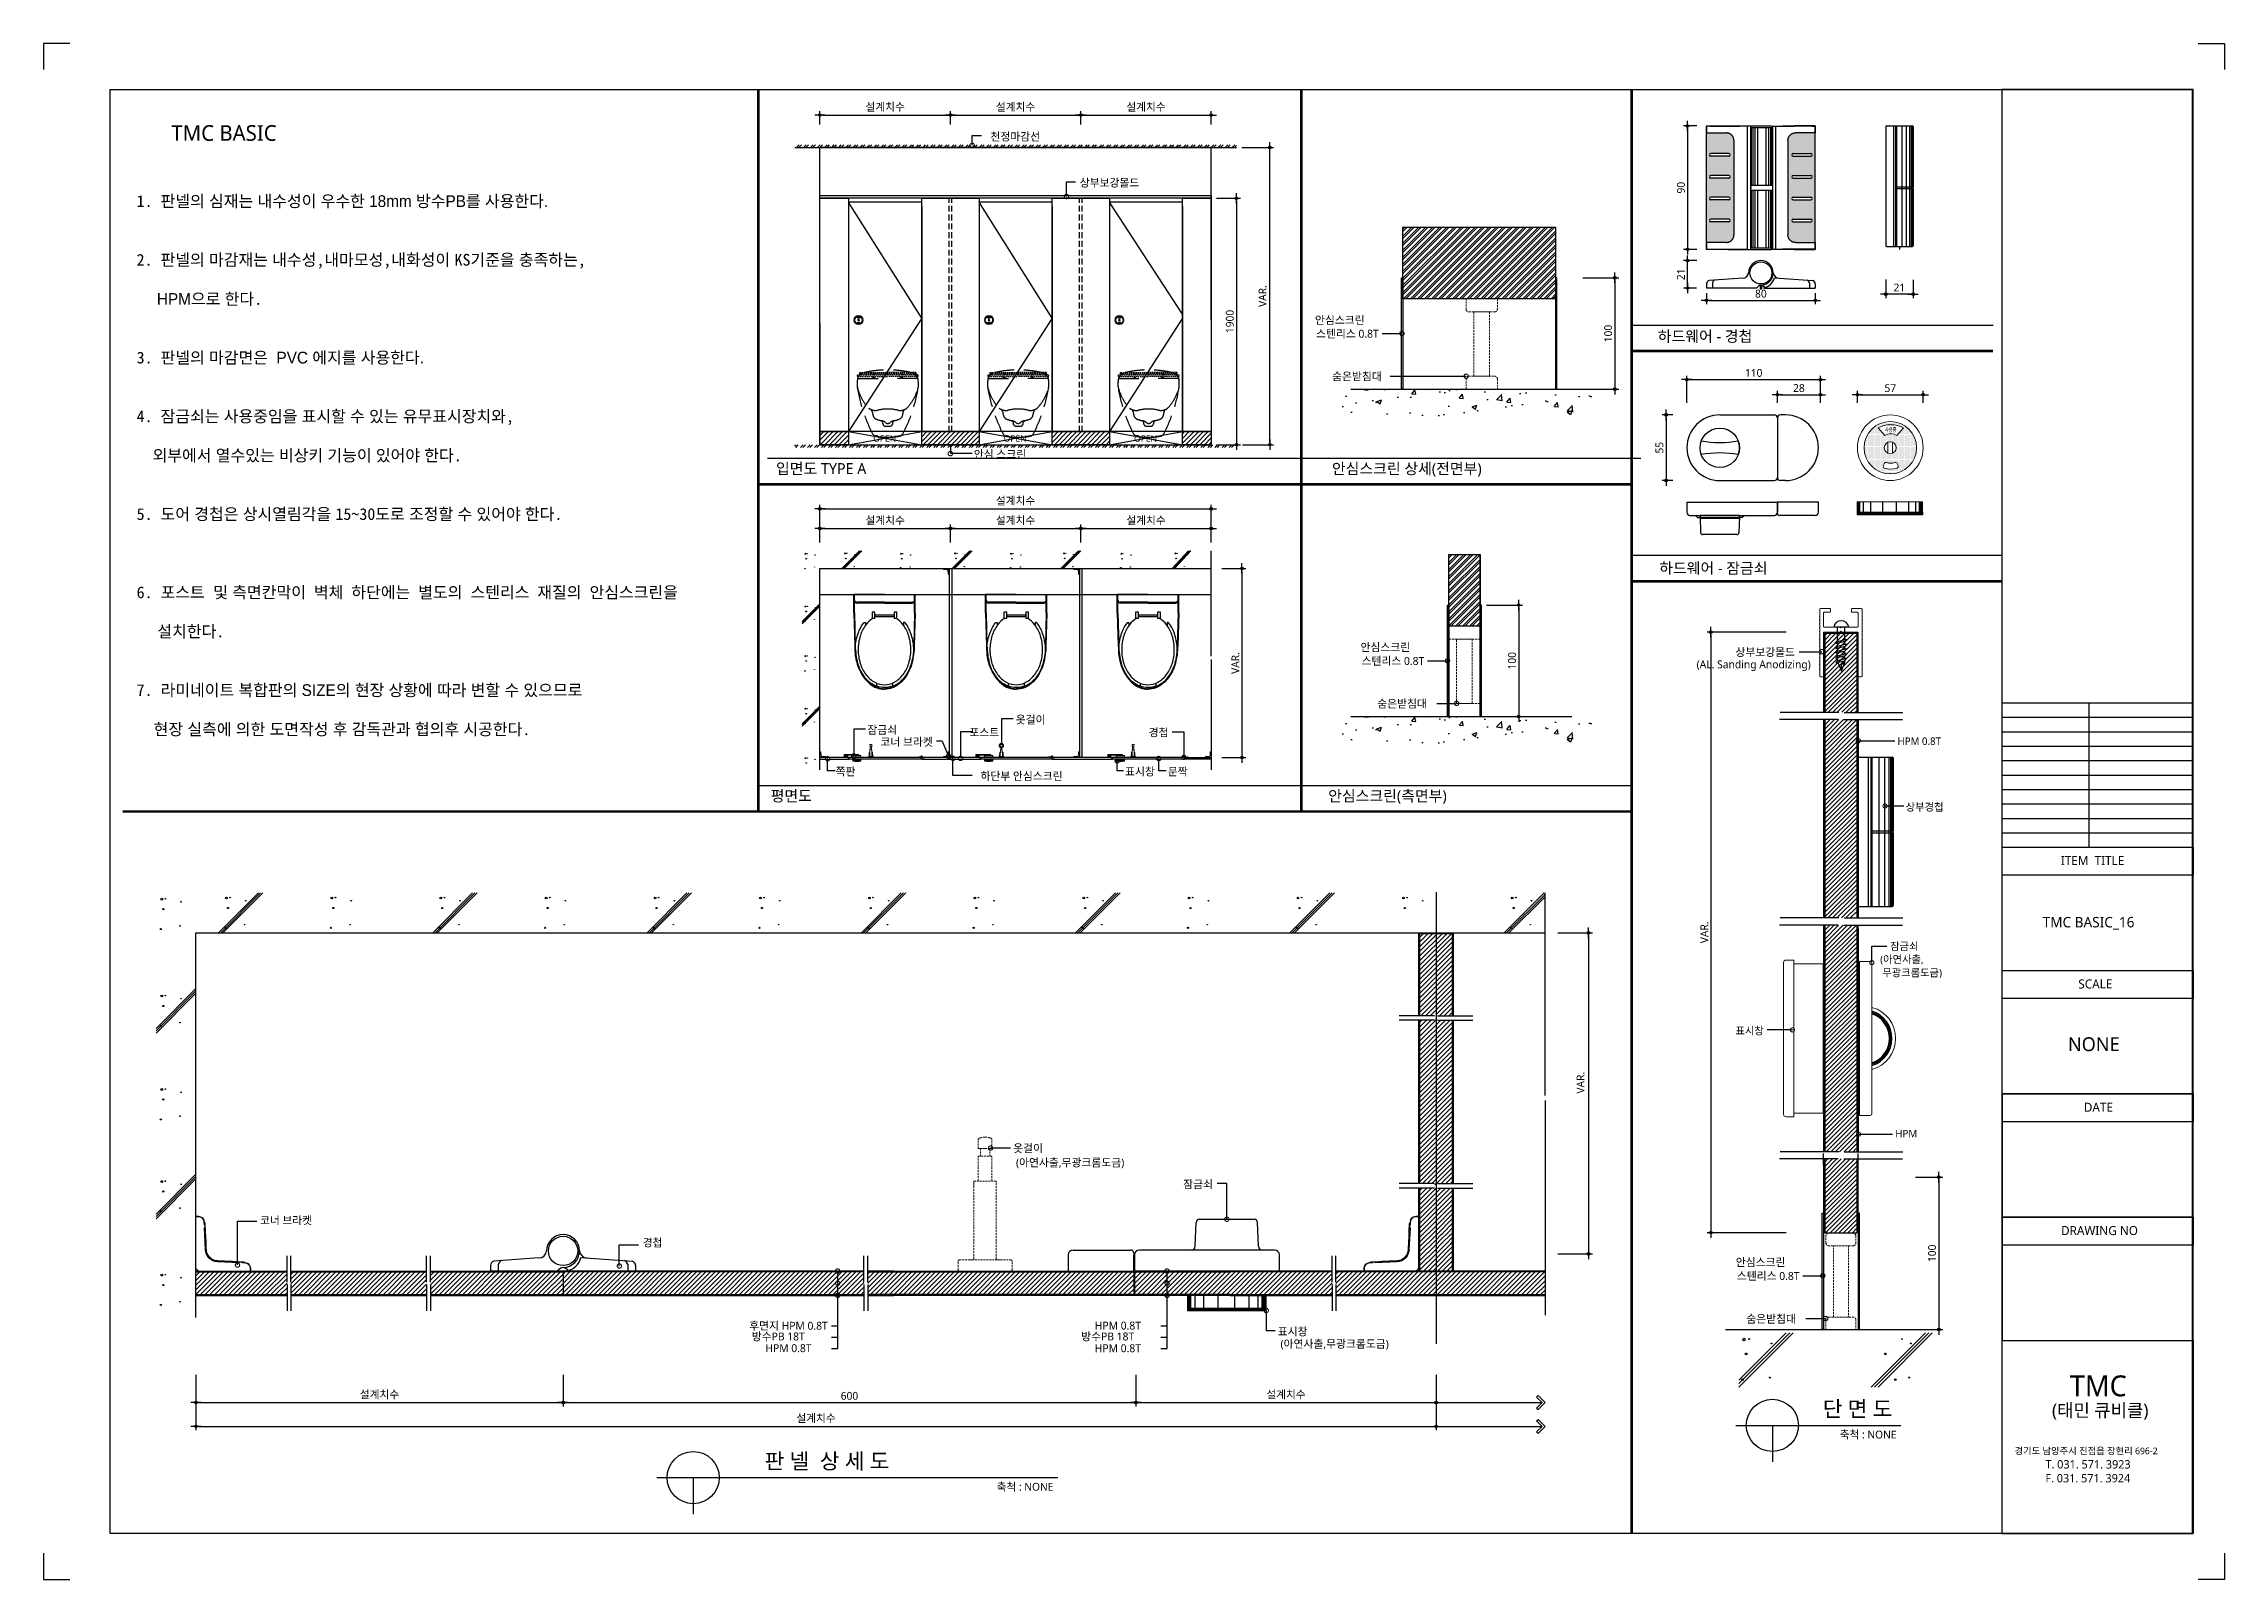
# Model space of a CAD drawing. Extents: x -256 to 8104, y -176 to 5714.
import ezdxf
from ezdxf.enums import TextEntityAlignment as Align

# ---------------------------------------------------------------- set-up
doc = ezdxf.new("R2010")
doc.units = 0
doc.header["$LTSCALE"] = 30
for name, pattern in [('CEN', [62, 60, -1, 0, -1]), ('HIDDEN', [0.375, 0.25, -0.125]), ('HIDDEN2', [4.7625, 3.175, -1.5875])]:
    doc.linetypes.add(name, pattern=pattern)
doc.layers.get('0').update_dxf_attribs({"linetype": 'CONTINUOUS'})
doc.layers.get('DEFPOINTS').update_dxf_attribs({"linetype": 'CONTINUOUS'})
for name, color, linetype in [('02---제품선', 4, 'CONTINUOUS'), ('0_toilet', 6, 'CONTINUOUS'), ('C', 2, 'CONTINUOUS'), ('curior-0Line', 252, 'CONTINUOUS'), ('DIM', 7, 'CONTINUOUS'), ('HAT', 8, 'CONTINUOUS'), ('HID', 9, 'HIDDEN'), ('jac text', 7, 'CONTINUOUS'), ('TIT', 3, 'CONTINUOUS'), ('경첩', 4, 'CONTINUOUS'), ('기타', 1, 'CONTINUOUS'), ('문자', 3, 'CONTINUOUS'), ('부자재', 4, 'CONTINUOUS'), ('상부보강몰드', 4, 'HIDDEN2'), ('옷걸이', 4, 'CONTINUOUS'), ('잠금쇠(회전형)', 4, 'CONTINUOUS'), ('중심선', 1, 'CEN'), ('치수', 1, 'CONTINUOUS'), ('판넬', 2, 'CONTINUOUS'), ('해치', 8, 'CONTINUOUS')]:
    doc.layers.add(name, color=color, linetype=linetype)
doc.styles.add('HDW', font='gulim.ttc')
doc.styles.add('돋움', font='malgun.ttf')
doc.dimstyles.new('10', dxfattribs={"dimscale": 10, "dimtxt": 3, "dimasz": 1, "dimexe": 1.5, "dimexo": 2, "dimgap": 1, "dimtad": 1, "dimdec": 0, "dimlunit": 6, "dimtxsty": '돋움', "dimblk": 'DIMDOT', "dimcen": -1, "dimdle": 1.5, "dimclrt": 3, "dimazin": 3, "dimtfac": 1, "dimtdec": 0, "dimtix": 1, "dimtmove": 2, "dimatfit": 3, "dimldrblk": 'DIMDOT', "dimarcsym": 0})
pattern_1 = [(45, (150955.914, 177.946), (-8.55643, 8.55643), [])]
pattern_2 = [(45, (150148.375, 66.368), (-8.980256, 8.980256), [])]
pattern_3 = [(45, (150151.98, 37.957), (-8.980256, 8.980256), [])]

# ---------------------------------------------------------------- blocks, each defined once
blk = doc.blocks.new('DIMDOT')
at = {"linetype": 'Continuous'}
blk.add_line((-2, 0), (2, 0), dxfattribs=at)
for radius in [0.5, 0.25]:
    blk.add_circle((0, 0), radius, dxfattribs=at)
blk = doc.blocks.new('*D422')
at = {"layer": 'DEFPOINTS', "color": 0}
for p in [(161693.7, 5653.9), (161193.7, 5597.6), (161693.7, 5597.6)]:
    blk.add_point(p, dxfattribs=at)
at = {"layer": 'DIM', "color": 0, "lineweight": -2, "ltscale": 10}
for p, q in [((161193.7, 5617.6), (161193.7, 5668.9)), ((161203.7, 5653.9), (161683.7, 5653.9)), ((161693.7, 5617.6), (161693.7, 5668.9))]:
    blk.add_line(p, q, dxfattribs=at)
at = {"layer": 'DIM', "color": 0, "lineweight": -2, "xscale": 10, "yscale": 10, "zscale": 10, "rotation": 180}
blk.add_blockref('DIMDOT', (161193.7, 5653.9), dxfattribs=at)
at = {"layer": 'DIM', "color": 0, "lineweight": -2, "xscale": 10, "yscale": 10, "zscale": 10}
blk.add_blockref('DIMDOT', (161693.7, 5653.9), dxfattribs=at)
at = {"layer": 'DIM', "color": 3, "insert": (161443.7, 5683.5), "char_height": 30, "attachment_point": 5, "style": '돋움'}
blk.add_mtext('설계치수', dxfattribs=at)
blk = doc.blocks.new('*D423')
at = {"layer": 'DEFPOINTS', "color": 0}
for p in [(162193.7, 5653.9), (161693.7, 5597.6), (162193.7, 5597.6)]:
    blk.add_point(p, dxfattribs=at)
at = {"layer": 'DIM', "color": 0, "lineweight": -2, "ltscale": 10}
for p, q in [((161693.7, 5617.6), (161693.7, 5668.9)), ((161703.7, 5653.9), (162183.7, 5653.9)), ((162193.7, 5617.6), (162193.7, 5668.9))]:
    blk.add_line(p, q, dxfattribs=at)
at = {"layer": 'DIM', "color": 0, "lineweight": -2, "xscale": 10, "yscale": 10, "zscale": 10, "rotation": 180}
blk.add_blockref('DIMDOT', (161693.7, 5653.9), dxfattribs=at)
at = {"layer": 'DIM', "color": 0, "lineweight": -2, "xscale": 10, "yscale": 10, "zscale": 10}
blk.add_blockref('DIMDOT', (162193.7, 5653.9), dxfattribs=at)
at = {"layer": 'DIM', "color": 3, "insert": (161943.7, 5683.5), "char_height": 30, "attachment_point": 5, "style": '돋움'}
blk.add_mtext('설계치수', dxfattribs=at)
blk = doc.blocks.new('*D424')
at = {"layer": 'DEFPOINTS', "color": 0}
for p in [(162693.7, 5653.9), (162193.7, 5597.6), (162693.7, 5597.6)]:
    blk.add_point(p, dxfattribs=at)
at = {"layer": 'DIM', "color": 0, "lineweight": -2, "ltscale": 10}
for p, q in [((162193.7, 5617.6), (162193.7, 5668.9)), ((162203.7, 5653.9), (162683.7, 5653.9)), ((162693.7, 5617.6), (162693.7, 5668.9))]:
    blk.add_line(p, q, dxfattribs=at)
at = {"layer": 'DIM', "color": 0, "lineweight": -2, "xscale": 10, "yscale": 10, "zscale": 10, "rotation": 180}
blk.add_blockref('DIMDOT', (162193.7, 5653.9), dxfattribs=at)
at = {"layer": 'DIM', "color": 0, "lineweight": -2, "xscale": 10, "yscale": 10, "zscale": 10}
blk.add_blockref('DIMDOT', (162693.7, 5653.9), dxfattribs=at)
at = {"layer": 'DIM', "color": 3, "insert": (162443.7, 5683.5), "char_height": 30, "attachment_point": 5, "style": '돋움'}
blk.add_mtext('설계치수', dxfattribs=at)
blk = doc.blocks.new('*D425')
at = {"layer": 'DEFPOINTS', "color": 0}
for p in [(162693.7, 5334.7), (162693.7, 4389.7), (162790.6, 4389.7)]:
    blk.add_point(p, dxfattribs=at)
at = {"layer": 'DIM', "color": 0, "lineweight": -2, "ltscale": 10}
for p, q in [((162713.7, 5334.7), (162805.6, 5334.7)), ((162790.6, 5324.7), (162790.6, 4399.7)), ((162713.7, 4389.7), (162805.6, 4389.7))]:
    blk.add_line(p, q, dxfattribs=at)
at = {"layer": 'DIM', "color": 0, "lineweight": -2, "xscale": 10, "yscale": 10, "zscale": 10}
for p, rotation in [((162790.6, 5334.7), 90), ((162790.6, 4389.7), 270)]:
    blk.add_blockref('DIMDOT', p, dxfattribs=dict(at, rotation=rotation))
at = {"layer": 'DIM', "color": 3, "insert": (162765, 4862.2), "char_height": 30, "attachment_point": 5, "rotation": 90, "style": '돋움'}
blk.add_mtext('1900', dxfattribs=at)
blk = doc.blocks.new('*D426')
at = {"layer": 'DEFPOINTS', "color": 0}
for p in [(162714.7, 3914.8), (162714.7, 3189.8), (162811.6, 3189.8)]:
    blk.add_point(p, dxfattribs=at)
at = {"layer": 'DIM', "color": 0, "lineweight": -2, "ltscale": 10}
for p, q in [((162734.7, 3914.8), (162826.6, 3914.8)), ((162811.6, 3904.8), (162811.6, 3199.8)), ((162734.7, 3189.8), (162826.6, 3189.8))]:
    blk.add_line(p, q, dxfattribs=at)
at = {"layer": 'DIM', "color": 0, "lineweight": -2, "xscale": 10, "yscale": 10, "zscale": 10}
for p, rotation in [((162811.6, 3914.8), 90), ((162811.6, 3189.8), 270)]:
    blk.add_blockref('DIMDOT', p, dxfattribs=dict(at, rotation=rotation))
at = {"layer": 'DIM', "color": 3, "insert": (162786.4, 3552.3), "char_height": 30, "attachment_point": 5, "rotation": 90, "style": '돋움'}
blk.add_mtext('VAR.', dxfattribs=at)
blk = doc.blocks.new('_DOTSMALL')
at = {"color": 0, "linetype": 'ByBlock', "const_width": 0.5}
blk.add_lwpolyline([(-0.0625, 0, 1), (0.0625, 0, 1)], format="xyb", close=True, dxfattribs=at)
blk = doc.blocks.new('A$C63EC304E')
at = {"layer": '치수', "color": 1, "xscale": 2.5, "yscale": 2.5, "zscale": 2.5, "rotation": 234.3098741996962}
blk.add_blockref('_DOTSMALL', (0.31, 0.31), dxfattribs=at)
blk = doc.blocks.new('A$C2BC9653E')
at = {"layer": '치수', "xscale": 0.3333333333333333, "yscale": 0.3333333333333333, "zscale": 0.3333333333333333}
blk.add_blockref('A$C63EC304E', (0, 0), dxfattribs=at)
blk = doc.blocks.new('A$C7FC71301')
at = {"layer": '치수', "rotation": 180}
blk.add_blockref('A$C2BC9653E', (0.21, 0.21), dxfattribs=at)
blk = doc.blocks.new('A$C4A20372B')
at = {"layer": '치수'}
blk.add_blockref('A$C7FC71301', (0, 0), dxfattribs=at)
blk = doc.blocks.new('A$C566469F5')
at = {"layer": '치수'}
blk.add_blockref('A$C4A20372B', (0, 0), dxfattribs=at)
blk = doc.blocks.new('A$C7E317CD4')
at = {"layer": '해치', "xscale": 2, "yscale": 2, "zscale": 2}
blk.add_blockref('A$C566469F5', (0, 0), dxfattribs=at)
blk = doc.blocks.new('A$C601D7F27')
at = {"layer": '치수'}
blk.add_blockref('A$C7E317CD4', (0, 0), dxfattribs=at)
blk = doc.blocks.new('A$C38802C08')
at = {"layer": '치수'}
blk.add_blockref('A$C601D7F27', (0, 0), dxfattribs=at)
blk = doc.blocks.new('*D427')
at = {"layer": 'DEFPOINTS', "color": 0}
for p in [(162693.7, 4068.3), (162193.7, 3995.2), (162693.7, 3995.2)]:
    blk.add_point(p, dxfattribs=at)
at = {"layer": 'DIM', "color": 0, "lineweight": -2, "ltscale": 10}
for p, q in [((162193.7, 4015.2), (162193.7, 4083.3)), ((162203.7, 4068.3), (162683.7, 4068.3)), ((162693.7, 4015.2), (162693.7, 4083.3))]:
    blk.add_line(p, q, dxfattribs=at)
at = {"layer": 'DIM', "color": 0, "lineweight": -2, "xscale": 10, "yscale": 10, "zscale": 10, "rotation": 180}
blk.add_blockref('DIMDOT', (162193.7, 4068.3), dxfattribs=at)
at = {"layer": 'DIM', "color": 0, "lineweight": -2, "xscale": 10, "yscale": 10, "zscale": 10}
blk.add_blockref('DIMDOT', (162693.7, 4068.3), dxfattribs=at)
at = {"layer": 'DIM', "color": 3, "insert": (162443.7, 4098), "char_height": 30, "attachment_point": 5, "style": '돋움'}
blk.add_mtext('설계치수', dxfattribs=at)
blk = doc.blocks.new('*D428')
at = {"layer": 'DEFPOINTS', "color": 0}
for p in [(162693.7, 4143.7), (161193.7, 3995.2), (162693.7, 3995.2)]:
    blk.add_point(p, dxfattribs=at)
at = {"layer": 'DIM', "color": 0, "lineweight": -2, "ltscale": 10}
for p, q in [((161193.7, 4015.2), (161193.7, 4158.7)), ((161203.7, 4143.7), (162683.7, 4143.7)), ((162693.7, 4015.2), (162693.7, 4158.7))]:
    blk.add_line(p, q, dxfattribs=at)
at = {"layer": 'DIM', "color": 0, "lineweight": -2, "xscale": 10, "yscale": 10, "zscale": 10, "rotation": 180}
blk.add_blockref('DIMDOT', (161193.7, 4143.7), dxfattribs=at)
at = {"layer": 'DIM', "color": 0, "lineweight": -2, "xscale": 10, "yscale": 10, "zscale": 10}
blk.add_blockref('DIMDOT', (162693.7, 4143.7), dxfattribs=at)
at = {"layer": 'DIM', "color": 3, "insert": (161943.7, 4173.3), "char_height": 30, "attachment_point": 5, "style": '돋움'}
blk.add_mtext('설계치수', dxfattribs=at)
blk = doc.blocks.new('*D429')
at = {"layer": 'DEFPOINTS', "color": 0}
for p in [(162193.7, 4068.3), (161693.7, 3995.2), (162193.7, 3995.2)]:
    blk.add_point(p, dxfattribs=at)
at = {"layer": 'DIM', "color": 0, "lineweight": -2, "ltscale": 10}
for p, q in [((161693.7, 4015.2), (161693.7, 4083.3)), ((161703.7, 4068.3), (162183.7, 4068.3)), ((162193.7, 4015.2), (162193.7, 4083.3))]:
    blk.add_line(p, q, dxfattribs=at)
at = {"layer": 'DIM', "color": 0, "lineweight": -2, "xscale": 10, "yscale": 10, "zscale": 10, "rotation": 180}
blk.add_blockref('DIMDOT', (161693.7, 4068.3), dxfattribs=at)
at = {"layer": 'DIM', "color": 0, "lineweight": -2, "xscale": 10, "yscale": 10, "zscale": 10}
blk.add_blockref('DIMDOT', (162193.7, 4068.3), dxfattribs=at)
at = {"layer": 'DIM', "color": 3, "insert": (161943.7, 4098), "char_height": 30, "attachment_point": 5, "style": '돋움'}
blk.add_mtext('설계치수', dxfattribs=at)
blk = doc.blocks.new('*D430')
at = {"layer": 'DEFPOINTS', "color": 0}
for p in [(161693.7, 4068.3), (161193.7, 3995.2), (161693.7, 3995.2)]:
    blk.add_point(p, dxfattribs=at)
at = {"layer": 'DIM', "color": 0, "lineweight": -2, "ltscale": 10}
for p, q in [((161193.7, 4015.2), (161193.7, 4083.3)), ((161203.7, 4068.3), (161683.7, 4068.3)), ((161693.7, 4015.2), (161693.7, 4083.3))]:
    blk.add_line(p, q, dxfattribs=at)
at = {"layer": 'DIM', "color": 0, "lineweight": -2, "xscale": 10, "yscale": 10, "zscale": 10, "rotation": 180}
blk.add_blockref('DIMDOT', (161193.7, 4068.3), dxfattribs=at)
at = {"layer": 'DIM', "color": 0, "lineweight": -2, "xscale": 10, "yscale": 10, "zscale": 10}
blk.add_blockref('DIMDOT', (161693.7, 4068.3), dxfattribs=at)
at = {"layer": 'DIM', "color": 3, "insert": (161443.7, 4098), "char_height": 30, "attachment_point": 5, "style": '돋움'}
blk.add_mtext('설계치수', dxfattribs=at)
blk = doc.blocks.new('*D431')
at = {"layer": 'DEFPOINTS', "color": 0}
for p in [(165029.1, 4639.2), (164517.1, 4530.6), (165029.1, 4530.6)]:
    blk.add_point(p, dxfattribs=at)
at = {"layer": 'DIM', "color": 0, "lineweight": -2, "ltscale": 10}
for p, q in [((164517.1, 4550.6), (164517.1, 4654.2)), ((164527.1, 4639.2), (165019.1, 4639.2)), ((165029.1, 4550.6), (165029.1, 4654.2))]:
    blk.add_line(p, q, dxfattribs=at)
at = {"layer": 'DIM', "color": 0, "lineweight": -2, "xscale": 10, "yscale": 10, "zscale": 10, "rotation": 180}
blk.add_blockref('DIMDOT', (164517.1, 4639.2), dxfattribs=at)
at = {"layer": 'DIM', "color": 0, "lineweight": -2, "xscale": 10, "yscale": 10, "zscale": 10}
blk.add_blockref('DIMDOT', (165029.1, 4639.2), dxfattribs=at)
at = {"layer": 'DIM', "color": 3, "insert": (164773.1, 4664.8), "char_height": 30, "attachment_point": 5, "style": '돋움'}
blk.add_mtext('110', dxfattribs=at)
blk = doc.blocks.new('*D432')
at = {"layer": 'DEFPOINTS', "color": 0}
for p in [(164864.1, 4530.6), (165029.1, 4581.3), (165029.1, 4530.6)]:
    blk.add_point(p, dxfattribs=at)
at = {"layer": 'DIM', "color": 0, "lineweight": -2, "ltscale": 10}
for p, q in [((164864.1, 4550.6), (164864.1, 4596.3)), ((164874.1, 4581.3), (165019.1, 4581.3)), ((165029.1, 4550.6), (165029.1, 4596.3))]:
    blk.add_line(p, q, dxfattribs=at)
at = {"layer": 'DIM', "color": 0, "lineweight": -2, "xscale": 10, "yscale": 10, "zscale": 10, "rotation": 180}
blk.add_blockref('DIMDOT', (164864.1, 4581.3), dxfattribs=at)
at = {"layer": 'DIM', "color": 0, "lineweight": -2, "xscale": 10, "yscale": 10, "zscale": 10}
blk.add_blockref('DIMDOT', (165029.1, 4581.3), dxfattribs=at)
at = {"layer": 'DIM', "color": 3, "insert": (164946.6, 4606.8), "char_height": 30, "attachment_point": 5, "style": '돋움'}
blk.add_mtext('28', dxfattribs=at)
blk = doc.blocks.new('*D433')
at = {"layer": 'DEFPOINTS', "color": 0}
for p in [(165170.9, 4530.6), (165422.9, 4581.3), (165422.9, 4530.6)]:
    blk.add_point(p, dxfattribs=at)
at = {"layer": 'DIM', "color": 0, "lineweight": -2, "ltscale": 10}
for p, q in [((165170.9, 4550.6), (165170.9, 4596.3)), ((165180.9, 4581.3), (165412.9, 4581.3)), ((165422.9, 4550.6), (165422.9, 4596.3))]:
    blk.add_line(p, q, dxfattribs=at)
at = {"layer": 'DIM', "color": 0, "lineweight": -2, "xscale": 10, "yscale": 10, "zscale": 10, "rotation": 180}
blk.add_blockref('DIMDOT', (165170.9, 4581.3), dxfattribs=at)
at = {"layer": 'DIM', "color": 0, "lineweight": -2, "xscale": 10, "yscale": 10, "zscale": 10}
blk.add_blockref('DIMDOT', (165422.9, 4581.3), dxfattribs=at)
at = {"layer": 'DIM', "color": 3, "insert": (165296.9, 4606.5), "char_height": 30, "attachment_point": 5, "style": '돋움'}
blk.add_mtext('57', dxfattribs=at)
blk = doc.blocks.new('*D434')
at = {"layer": 'DEFPOINTS', "color": 0}
for p in [(164574.8, 5612), (164519.8, 5138.9), (164574.8, 5138.9)]:
    blk.add_point(p, dxfattribs=at)
at = {"layer": 'DIM', "color": 0, "lineweight": -2, "ltscale": 10}
for p, q in [((164554.8, 5612), (164504.8, 5612)), ((164519.8, 5602), (164519.8, 5148.9)), ((164554.8, 5138.9), (164504.8, 5138.9))]:
    blk.add_line(p, q, dxfattribs=at)
at = {"layer": 'DIM', "color": 0, "lineweight": -2, "xscale": 10, "yscale": 10, "zscale": 10}
for p, rotation in [((164519.8, 5612), 90), ((164519.8, 5138.9), 270)]:
    blk.add_blockref('DIMDOT', p, dxfattribs=dict(at, rotation=rotation))
at = {"layer": 'DIM', "color": 3, "insert": (164494.3, 5375.4), "char_height": 30, "attachment_point": 5, "rotation": 90, "style": '돋움'}
blk.add_mtext('90', dxfattribs=at)
blk = doc.blocks.new('*D435')
at = {"layer": 'DEFPOINTS', "color": 0}
for p in [(164592.4, 4990.6), (165009.5, 4990.6), (165009.5, 4943.3)]:
    blk.add_point(p, dxfattribs=at)
at = {"layer": 'DIM', "color": 0, "lineweight": -2, "ltscale": 10}
for p, q in [((164592.4, 4970.6), (164592.4, 4928.3)), ((164602.4, 4943.3), (164999.5, 4943.3)), ((165009.5, 4970.6), (165009.5, 4928.3))]:
    blk.add_line(p, q, dxfattribs=at)
at = {"layer": 'DIM', "color": 0, "lineweight": -2, "xscale": 10, "yscale": 10, "zscale": 10, "rotation": 180}
blk.add_blockref('DIMDOT', (164592.4, 4943.3), dxfattribs=at)
at = {"layer": 'DIM', "color": 0, "lineweight": -2, "xscale": 10, "yscale": 10, "zscale": 10}
blk.add_blockref('DIMDOT', (165009.5, 4943.3), dxfattribs=at)
at = {"layer": 'DIM', "color": 3, "insert": (164800.9, 4968.8), "char_height": 30, "attachment_point": 5, "style": '돋움'}
blk.add_mtext('80', dxfattribs=at)
blk = doc.blocks.new('*D436')
at = {"layer": 'DEFPOINTS', "color": 0}
for p in [(164519.8, 5095.6), (164574.8, 5095.6), (164574.1, 4990.6)]:
    blk.add_point(p, dxfattribs=at)
at = {"layer": 'DIM', "color": 0, "lineweight": -2, "ltscale": 10}
for p, q in [((164554.8, 5095.6), (164504.8, 5095.6)), ((164519.8, 5000.6), (164519.8, 5085.6)), ((164554.1, 4990.6), (164504.8, 4990.6))]:
    blk.add_line(p, q, dxfattribs=at)
at = {"layer": 'DIM', "color": 0, "lineweight": -2, "xscale": 10, "yscale": 10, "zscale": 10}
for p, rotation in [((164519.8, 5095.6), 90), ((164519.8, 4990.6), 270)]:
    blk.add_blockref('DIMDOT', p, dxfattribs=dict(at, rotation=rotation))
at = {"layer": 'DIM', "color": 3, "insert": (164494.4, 5043.1), "char_height": 30, "attachment_point": 5, "rotation": 90, "style": '돋움'}
blk.add_mtext('21', dxfattribs=at)
blk = doc.blocks.new('*D437')
at = {"layer": 'DEFPOINTS', "color": 0}
for p in [(165279.3, 5042.8), (165384.3, 5042.1), (165279.3, 4967.1)]:
    blk.add_point(p, dxfattribs=at)
at = {"layer": 'DIM', "color": 0, "lineweight": -2, "ltscale": 10}
for p, q in [((165279.3, 5022.8), (165279.3, 4952.1)), ((165384.3, 5022.1), (165384.3, 4952.1)), ((165374.3, 4967.1), (165289.3, 4967.1))]:
    blk.add_line(p, q, dxfattribs=at)
at = {"layer": 'DIM', "color": 0, "lineweight": -2, "xscale": 10, "yscale": 10, "zscale": 10, "rotation": 180}
blk.add_blockref('DIMDOT', (165279.3, 4967.1), dxfattribs=at)
at = {"layer": 'DIM', "color": 0, "lineweight": -2, "xscale": 10, "yscale": 10, "zscale": 10}
blk.add_blockref('DIMDOT', (165384.3, 4967.1), dxfattribs=at)
at = {"layer": 'DIM', "color": 3, "insert": (165331.8, 4992.5), "char_height": 30, "attachment_point": 5, "style": '돋움'}
blk.add_mtext('21', dxfattribs=at)
blk = doc.blocks.new('A$C10E41893')
at = {"layer": '부자재'}
for p, q in [((6, 0), (6, 196)), ((123, 196), (6, 196)), ((123, 192), (6, 192)), ((55, 0), (55, 177)), ((61, 0), (61, 177)), ((6, 0), (6, -196)), ((55, 0), (55, -177)), ((61, 0), (61, -177)), ((123, -192), (6, -192)), ((123, -196), (6, -196))]:
    blk.add_line(p, q, dxfattribs=at)
for points in [[(123, 196, -0.012538), (123, 196), (335, 190, -0.055395), (445, 175, -0.154276), (577, 93, -0.179504), (612, 0, -0.179504)], [(123, 192, -0.012538), (123, 192), (335, 187, -0.055395), (444, 172, -0.154276), (574, 91, -0.179504), (608, 0, -0.179504)], [(157, -72, 0.089162), (200, -119, 0.085733), (270, -155, 0.075373), (359, -168, 0.075373), (447, -155, 0.085733), (517, -119, 0.106084), (567, -62, 0.126931), (583, 0, 0.126931), (567, 62, 0.106084), (517, 119, 0.085733), (447, 155, 0.075373), (359, 168, 0.075373), (270, 155, 0.085733), (200, 119, 0.089162), (157, 72)], [(572, 51), (589, 51), (589, 60, 0.021185), (583, 71, 0.106084), (528, 134, 0.085733), (453, 172, 0.075373), (359, 187, 0.075373), (265, 172, 0.085733), (189, 134, 0.007337), (184, 130), (184, 122), (205, 122)], [(123, -196, 0.012538), (123, -196), (335, -190, 0.055395), (445, -175, 0.154276), (577, -93, 0.179504), (612, 0, 0.179504)], [(123, -192, 0.012538), (123, -192), (335, -187, 0.055395), (444, -172, 0.154276), (574, -91, 0.179504), (608, 0, 0.179504)], [(589, -51, 0.090214), (598, 0, 0.090214), (589, 51, 0.106084)], [(572, -51), (589, -51), (589, -60, -0.021185), (583, -71, -0.106084), (528, -134, -0.085733), (453, -172, -0.075373), (359, -187, -0.075373), (265, -172, -0.085733), (189, -134, -0.007337), (184, -130), (184, -122), (205, -122)]]:
    blk.add_lwpolyline(points, format="xyb", dxfattribs=at)
blk.add_lwpolyline([(138, -61), (119, -61), (119, -79), (157, -79), (157, -61), (138, -61), (147, -61), (147, 61), (138, 61), (157, 61), (157, 79), (119, 79), (119, 61), (138, 61), (138, -61), (119, -61)], dxfattribs=at)
for centre, start, end in [((40, 177), 0, 90), ((46, 177), 0, 90), ((40, -177), 270, 0), ((46, -177), 270, 0)]:
    blk.add_arc(centre, 15, start, end, dxfattribs=at)
blk = doc.blocks.new('A$C460A2A32')
at = {"color": 0}
for p, q in [((3, 20), (0, 16)), ((3, 20), (9, 20)), ((4, 10), (162, 10)), ((9, 20), (162, 20)), ((13, 32), (11, 30)), ((13, 32), (162, 32)), ((13, 27), (162, 27)), ((312, 32), (162, 32)), ((312, 27), (162, 27)), ((316, 20), (162, 20)), ((321, 10), (162, 10)), ((312, 32), (313, 30)), ((322, 20), (316, 20)), ((322, 20), (324, 16))]:
    blk.add_line(p, q, dxfattribs=at)
for centre, radius, start, end in [((4, 14), 4, 150.0107, 270), ((13, 29), 2, 135, 270), ((109, 28), 26, 182.6717, 198.4118), ((109, 10), 26, 180, 202.6199), ((107, 28), 23, 183.0205, 200.9186), ((107, 10), 23, 180, 205.7715), ((69, 10), 23, 334.2285, 0), ((69, 28), 23, 339.0814, 356.9795), ((67, 10), 26, 337.3801, 0), ((67, 28), 26, 341.5882, 357.3283), ((257, 10), 26, 180, 202.6199), ((257, 28), 26, 182.6717, 198.4118), ((256, 28), 23, 183.0205, 200.9186), ((256, 10), 23, 180, 205.7715), ((217, 10), 23, 334.2285, 0), ((217, 28), 23, 339.0814, 356.9795), ((216, 28), 26, 341.5882, 357.3283), ((216, 10), 26, 337.3801, 0), ((312, 29), 2, 270, 45), ((321, 14), 4, 270, 29.9893)]:
    blk.add_arc(centre, radius, start, end, dxfattribs=at)
blk = doc.blocks.new('*D438')
at = {"layer": 'DEFPOINTS', "color": 0}
for p in [(164482.8, 4504.1), (164437.2, 4252.1), (164482.8, 4252.1)]:
    blk.add_point(p, dxfattribs=at)
at = {"layer": 'DIM', "color": 0, "lineweight": -2, "ltscale": 10}
for p, q in [((164462.8, 4504.1), (164422.2, 4504.1)), ((164437.2, 4494.1), (164437.2, 4262.1)), ((164462.8, 4252.1), (164422.2, 4252.1))]:
    blk.add_line(p, q, dxfattribs=at)
at = {"layer": 'DIM', "color": 0, "lineweight": -2, "xscale": 10, "yscale": 10, "zscale": 10}
for p, rotation in [((164437.2, 4504.1), 90), ((164437.2, 4252.1), 270)]:
    blk.add_blockref('DIMDOT', p, dxfattribs=dict(at, rotation=rotation))
at = {"layer": 'DIM', "color": 3, "insert": (164411.9, 4378.1), "char_height": 30, "attachment_point": 5, "rotation": 90, "style": '돋움'}
blk.add_mtext('55', dxfattribs=at)
blk = doc.blocks.new('*D439')
at = {"layer": 'DEFPOINTS', "color": 0}
for p in [(164918.1, 3671), (164609.4, 1367.7), (164918.1, 1367.7)]:
    blk.add_point(p, dxfattribs=at)
at = {"layer": 'DIM', "color": 0, "lineweight": -2, "ltscale": 10}
for p, q in [((164898.1, 3671), (164594.4, 3671)), ((164609.4, 3661), (164609.4, 1377.7)), ((164898.1, 1367.7), (164594.4, 1367.7))]:
    blk.add_line(p, q, dxfattribs=at)
at = {"layer": 'DIM', "color": 0, "lineweight": -2, "xscale": 10, "yscale": 10, "zscale": 10}
for p, rotation in [((164609.4, 3671), 90), ((164609.4, 1367.7), 270)]:
    blk.add_blockref('DIMDOT', p, dxfattribs=dict(at, rotation=rotation))
at = {"layer": 'DIM', "color": 3, "insert": (164584.1, 2519.4), "char_height": 30, "attachment_point": 5, "rotation": 90, "style": '돋움'}
blk.add_mtext('VAR.', dxfattribs=at)
blk = doc.blocks.new('A$C13EB2441')
for p, q in [((0.84, 7.37), (0.84, 14.11)), ((0.84, 6.74), (0.84, 0))]:
    blk.add_line(p, q)
blk = doc.blocks.new('*D440')
at = {"layer": 'DEFPOINTS', "color": 0}
for p in [(165373.8, 1580.5), (165382.9, 996.2), (165482.8, 996.2)]:
    blk.add_point(p, dxfattribs=at)
at = {"layer": 'DIM', "color": 0, "lineweight": -2, "ltscale": 10}
for p, q in [((165393.8, 1580.5), (165497.8, 1580.5)), ((165482.8, 1570.5), (165482.8, 1006.2)), ((165402.9, 996.2), (165497.8, 996.2))]:
    blk.add_line(p, q, dxfattribs=at)
at = {"layer": 'DIM', "color": 0, "lineweight": -2, "xscale": 10, "yscale": 10, "zscale": 10}
for p, rotation in [((165482.8, 1580.5), 90), ((165482.8, 996.2), 270)]:
    blk.add_blockref('DIMDOT', p, dxfattribs=dict(at, rotation=rotation))
at = {"layer": 'DIM', "color": 3, "insert": (165457.2, 1288.4), "char_height": 30, "attachment_point": 5, "rotation": 90, "style": '돋움'}
blk.add_mtext('100', dxfattribs=at)
blk = doc.blocks.new('*D441')
at = {"layer": 'DEFPOINTS', "color": 0}
for p in [(162790.6, 5529.5), (162918, 5529.5), (162793.1, 4389.7)]:
    blk.add_point(p, dxfattribs=at)
at = {"layer": 'DIM', "color": 0, "lineweight": -2, "ltscale": 10}
for p, q in [((162810.6, 5529.5), (162933, 5529.5)), ((162918, 4399.7), (162918, 5519.5)), ((162813.1, 4389.7), (162933, 4389.7))]:
    blk.add_line(p, q, dxfattribs=at)
at = {"layer": 'DIM', "color": 0, "lineweight": -2, "xscale": 10, "yscale": 10, "zscale": 10}
for p, rotation in [((162918, 5529.5), 90), ((162918, 4389.7), 270)]:
    blk.add_blockref('DIMDOT', p, dxfattribs=dict(at, rotation=rotation))
at = {"layer": 'DIM', "color": 3, "insert": (162890.7, 4959.6), "char_height": 30, "attachment_point": 5, "rotation": 90, "style": '돋움'}
blk.add_mtext('VAR.', dxfattribs=at)
blk = doc.blocks.new('*D442')
at = {"layer": 'DEFPOINTS', "color": 0}
for p in [(158801.8, 841.9), (160208.9, 841.9), (160208.9, 716.2)]:
    blk.add_point(p, dxfattribs=at)
at = {"layer": 'DIM', "color": 0, "lineweight": -2, "ltscale": 10}
for p, q in [((158801.8, 821.9), (158801.8, 701.2)), ((160208.9, 821.9), (160208.9, 701.2)), ((158811.8, 716.2), (160198.9, 716.2))]:
    blk.add_line(p, q, dxfattribs=at)
at = {"layer": 'DIM', "color": 0, "lineweight": -2, "xscale": 10, "yscale": 10, "zscale": 10, "rotation": 180}
blk.add_blockref('DIMDOT', (158801.8, 716.2), dxfattribs=at)
at = {"layer": 'DIM', "color": 0, "lineweight": -2, "xscale": 10, "yscale": 10, "zscale": 10}
blk.add_blockref('DIMDOT', (160208.9, 716.2), dxfattribs=at)
at = {"layer": 'DIM', "color": 3, "insert": (159505.3, 745.8), "char_height": 30, "attachment_point": 5, "style": '돋움'}
blk.add_mtext('설계치수', dxfattribs=at)
blk = doc.blocks.new('*D443')
at = {"layer": 'DEFPOINTS', "color": 0}
for p in [(158801.8, 841.9), (163555.7, 841.9), (163555.7, 624.7)]:
    blk.add_point(p, dxfattribs=at)
at = {"layer": 'DIM', "color": 0, "lineweight": -2, "ltscale": 10}
for p, q in [((158801.8, 821.9), (158801.8, 609.7)), ((163555.7, 821.9), (163555.7, 609.7)), ((158811.8, 624.7), (163545.7, 624.7))]:
    blk.add_line(p, q, dxfattribs=at)
at = {"layer": 'DIM', "color": 0, "lineweight": -2, "xscale": 10, "yscale": 10, "zscale": 10, "rotation": 180}
blk.add_blockref('DIMDOT', (158801.8, 624.7), dxfattribs=at)
at = {"layer": 'DIM', "color": 0, "lineweight": -2, "xscale": 10, "yscale": 10, "zscale": 10}
blk.add_blockref('DIMDOT', (163555.7, 624.7), dxfattribs=at)
at = {"layer": 'DIM', "color": 3, "insert": (161178.7, 654.4), "char_height": 30, "attachment_point": 5, "style": '돋움'}
blk.add_mtext('설계치수', dxfattribs=at)
blk = doc.blocks.new('*D444')
at = {"layer": 'DEFPOINTS', "color": 0}
for p in [(162404.8, 841.9), (163555.7, 841.9), (163555.7, 716.2)]:
    blk.add_point(p, dxfattribs=at)
at = {"layer": 'DIM', "color": 0, "lineweight": -2, "ltscale": 10}
for p, q in [((162404.8, 821.9), (162404.8, 701.2)), ((163555.7, 821.9), (163555.7, 701.2)), ((162414.8, 716.2), (163545.7, 716.2))]:
    blk.add_line(p, q, dxfattribs=at)
at = {"layer": 'DIM', "color": 0, "lineweight": -2, "xscale": 10, "yscale": 10, "zscale": 10, "rotation": 180}
blk.add_blockref('DIMDOT', (162404.8, 716.2), dxfattribs=at)
at = {"layer": 'DIM', "color": 0, "lineweight": -2, "xscale": 10, "yscale": 10, "zscale": 10}
blk.add_blockref('DIMDOT', (163555.7, 716.2), dxfattribs=at)
at = {"layer": 'DIM', "color": 3, "insert": (162980.3, 745.8), "char_height": 30, "attachment_point": 5, "style": '돋움'}
blk.add_mtext('설계치수', dxfattribs=at)
blk = doc.blocks.new('*D445')
at = {"layer": 'DEFPOINTS', "color": 0}
for p in [(160208.9, 841.9), (162404.8, 841.9), (162404.8, 716.2)]:
    blk.add_point(p, dxfattribs=at)
at = {"layer": 'DIM', "color": 0, "lineweight": -2, "ltscale": 10}
for p, q in [((160208.9, 821.9), (160208.9, 701.2)), ((162404.8, 821.9), (162404.8, 701.2)), ((160218.9, 716.2), (162394.8, 716.2))]:
    blk.add_line(p, q, dxfattribs=at)
at = {"layer": 'DIM', "color": 0, "lineweight": -2, "xscale": 10, "yscale": 10, "zscale": 10, "rotation": 180}
blk.add_blockref('DIMDOT', (160208.9, 716.2), dxfattribs=at)
at = {"layer": 'DIM', "color": 0, "lineweight": -2, "xscale": 10, "yscale": 10, "zscale": 10}
blk.add_blockref('DIMDOT', (162404.8, 716.2), dxfattribs=at)
at = {"layer": 'DIM', "color": 3, "insert": (161306.9, 741.7), "char_height": 30, "attachment_point": 5, "style": '돋움'}
blk.add_mtext('600', dxfattribs=at)
blk = doc.blocks.new('A$C06B31977')
for p, q in [((1.26, 11.06), (1.26, 21.17)), ((1.26, 10.11), (1.26, 0))]:
    blk.add_line(p, q)
blk = doc.blocks.new('*D446')
at = {"layer": 'DEFPOINTS', "color": 0}
for p in [(164002.5, 2517.5), (164002.5, 1286.2), (164140.3, 1286.2)]:
    blk.add_point(p, dxfattribs=at)
at = {"layer": 'DIM', "color": 0, "lineweight": -2, "ltscale": 10}
for p, q in [((164022.5, 2517.5), (164155.3, 2517.5)), ((164140.3, 2507.5), (164140.3, 1296.2)), ((164022.5, 1286.2), (164155.3, 1286.2))]:
    blk.add_line(p, q, dxfattribs=at)
at = {"layer": 'DIM', "color": 0, "lineweight": -2, "xscale": 10, "yscale": 10, "zscale": 10}
for p, rotation in [((164140.3, 2517.5), 90), ((164140.3, 1286.2), 270)]:
    blk.add_blockref('DIMDOT', p, dxfattribs=dict(at, rotation=rotation))
at = {"layer": 'DIM', "color": 3, "insert": (164109.6, 1942.8), "char_height": 30, "attachment_point": 5, "rotation": 90, "style": '돋움'}
blk.add_mtext('VAR.', dxfattribs=at)
blk = doc.blocks.new('*D447')
at = {"layer": 'DEFPOINTS', "color": 0}
for p in [(163729.4, 3774.8), (163729.4, 3347.4), (163872.3, 3347.4)]:
    blk.add_point(p, dxfattribs=at)
at = {"layer": 'DIM', "color": 0, "lineweight": -2, "ltscale": 10}
for p, q in [((163749.4, 3774.8), (163887.3, 3774.8)), ((163872.3, 3764.8), (163872.3, 3357.4)), ((163749.4, 3347.4), (163887.3, 3347.4))]:
    blk.add_line(p, q, dxfattribs=at)
at = {"layer": 'DIM', "color": 0, "lineweight": -2, "xscale": 10, "yscale": 10, "zscale": 10}
for p, rotation in [((163872.3, 3774.8), 90), ((163872.3, 3347.4), 270)]:
    blk.add_blockref('DIMDOT', p, dxfattribs=dict(at, rotation=rotation))
at = {"layer": 'DIM', "color": 3, "insert": (163846.7, 3561.1), "char_height": 30, "attachment_point": 5, "rotation": 90, "style": '돋움'}
blk.add_mtext('100', dxfattribs=at)
blk = doc.blocks.new('*D448')
at = {"layer": 'DEFPOINTS', "color": 0}
for p in [(164098.1, 5029.8), (164098.1, 4602.3), (164241, 4602.3)]:
    blk.add_point(p, dxfattribs=at)
at = {"layer": 'DIM', "color": 0, "lineweight": -2, "ltscale": 10}
for p, q in [((164118.1, 5029.8), (164256, 5029.8)), ((164241, 5019.8), (164241, 4612.3)), ((164118.1, 4602.3), (164256, 4602.3))]:
    blk.add_line(p, q, dxfattribs=at)
at = {"layer": 'DIM', "color": 0, "lineweight": -2, "xscale": 10, "yscale": 10, "zscale": 10}
for p, rotation in [((164241, 5029.8), 90), ((164241, 4602.3), 270)]:
    blk.add_blockref('DIMDOT', p, dxfattribs=dict(at, rotation=rotation))
at = {"layer": 'DIM', "color": 3, "insert": (164215.4, 4816), "char_height": 30, "attachment_point": 5, "rotation": 90, "style": '돋움'}
blk.add_mtext('100', dxfattribs=at)
blk = doc.blocks.new('BASIC_16', base_point=(158473.5, 213.7))
h = blk.add_hatch()
h.set_pattern_fill('ANSI31', color=2, style=0)
h.set_pattern_definition([(45, (161709.89, 1810.6277), (-2.245064, 2.245064), [])])
h.paths.add_polyline_path([(163604.4, 3774.8), (163599.4, 3774.8), (163599.4, 3563.2, -1), (163599.4, 3559), (163599.4, 3347.4), (163604.4, 3347.4)])
h.paths.add_polyline_path([(163729.4, 3559, -1), (163729.4, 3563.2), (163729.4, 3774.8), (163724.4, 3774.8), (163724.4, 3347.4), (163729.4, 3347.4)])
at = {"layer": 'HAT'}
h = blk.add_hatch(dxfattribs=at)
h.set_pattern_fill('ANSI32', color=256, scale=2, style=0)
h.set_pattern_definition([(45, (149857.61, -103.52), (-13.470384, 13.470384), []), (45, (149866.59, -103.52), (-13.470384, 13.470384), [])])
h.paths.add_polyline_path([(161097, 5539.5), (162790.6, 5539.5), (162790.6, 5529.5), (161097, 5529.5)])
h = blk.add_hatch(dxfattribs=at)
h.set_pattern_fill('ANSI32', color=256, scale=2, style=0)
h.set_pattern_definition([(45, (150171.724, -29.362), (-13.470384, 13.470384), []), (45, (150180.704, -29.362), (-13.470384, 13.470384), [])])
h.paths.add_polyline_path([(163428.6, 5223.6), (164014, 5223.6), (164014, 4948.9), (163428.6, 4948.9)])
h = blk.add_hatch(dxfattribs=at)
h.set_pattern_fill('ANSI32', color=256, scale=2, style=0)
h.set_pattern_definition([(45, (149857.61, 78.46), (-13.470384, 13.470384), []), (45, (149866.59, 78.46), (-13.470384, 13.470384), [])])
h.paths.add_polyline_path([(161097, 4379.2), (162790.6, 4379.2), (162790.6, 4389.2), (161097, 4389.2)])
h = blk.add_hatch(dxfattribs=at)
h.set_pattern_fill('ANSI32', color=256, scale=2, style=0)
h.set_pattern_definition([(45, (158523.04, -29.362), (-13.470384, 13.470384), []), (45, (158532.021, -29.362), (-13.470384, 13.470384), [])])
h.paths.add_polyline_path([(163724.4, 3968.6), (163604.4, 3968.6), (163604.4, 3694), (163724.4, 3694), (163724.4, 3774.8)])
at = {"layer": 'HAT', "transparency": 33554687}
h = blk.add_hatch(dxfattribs=at)
h.set_pattern_fill('ANSI31', color=256, scale=3.811219)
h.set_pattern_definition(pattern_1)
h.paths.add_polyline_path([(165099.4, 3363.3), (165120.5, 3363.3), (165169.5, 3363.3), (165169.5, 3666.3), (165045.6, 3666.3), (165045.6, 3363.3)])
at = {"layer": 'HAT'}
h = blk.add_hatch(dxfattribs=at)
h.set_pattern_fill('ANSI31', color=256, scale=3.811219, style=0)
h.set_pattern_definition(pattern_1)
edge = h.paths.add_edge_path()
edge.add_line((165169.5, 3289.2), (165112.9, 3289.2))
edge.add_arc((165110.9, 3289.2), 1.99, -54.30987, 0, ccw=False)
edge.add_arc((165110.9, 3289.2), 1.99, 125.69013, 305.69013, ccw=False)
edge.add_arc((165110.9, 3289.2), 1.99, 0, 125.69013, ccw=False)
edge.add_line((165112.9, 3289.2), (165169.5, 3289.2))
edge.add_line((165169.5, 3289.2), (165169.5, 3335.7))
edge.add_line((165169.5, 3335.7), (165159.7, 3335.7))
edge.add_spline(control_points=[(165157, 3328.2), (165157.9, 3330.7), (165158.8, 3333.2), (165159.7, 3335.7)], knot_values=[0, 0, 0, 0, 0.152076, 0.152076, 0.152076, 0.152076], degree=3, periodic=0)
edge.add_line((165159.7, 3335.7), (165107.5, 3335.7))
edge.add_line((165107.5, 3335.7), (165107.5, 2574.8))
edge.add_line((165107.5, 2574.8), (165161.6, 2574.8))
edge.add_spline(control_points=[(165161.6, 2574.8), (165164.6, 2583.1), (165167.5, 2590.6), (165169.5, 2594.2)], knot_values=[0.152076, 0.152076, 0.152076, 0.152076, 0.673721, 0.673721, 0.673721, 0.673721], degree=3, periodic=0)
edge.add_spline(control_points=[(165171.8, 2574.8), (165172.3, 2584.4), (165173.3, 2598.9), (165170.5, 2596.1), (165169.5, 2594.2)], knot_values=[0.673721, 0.673721, 0.673721, 0.673721, 1.332503, 1.60798, 1.60798, 1.60798, 1.60798], degree=3, periodic=0)
edge.add_line((165169.5, 2594.2), (165169.5, 3289.2))
h.paths.add_polyline_path([(165107.5, 3335.7), (165045.6, 3335.7), (165045.6, 2574.8), (165107.5, 2574.8)])
h = blk.add_hatch(dxfattribs=at)
h.set_pattern_fill('ANSI31', color=256, scale=3.811219, style=0)
h.set_pattern_definition(pattern_1)
h.paths.add_polyline_path([(165107.5, 2112.2), (165045.6, 2112.2), (165045.6, 1678.2), (165107.5, 1678.2), (165107.5, 1782.5, -0.567825), (165107.5, 1785.9)])
h.paths.add_polyline_path([(165169.5, 2112.2), (165107.5, 2112.2), (165107.5, 1785.9, -0.582142), (165110.5, 1784.2), (165169.5, 1784.2)])
edge = h.paths.add_edge_path()
edge.add_line((165169.5, 1784.2), (165110.5, 1784.2))
edge.add_arc((165108.6, 1784.2), 1.99, -54.30987, 0, ccw=False)
edge.add_arc((165108.6, 1784.2), 1.99, 239.17799, 305.69013, ccw=False)
edge.add_line((165107.5, 1782.5), (165107.5, 1678.2))
edge.add_line((165107.5, 1678.2), (165161.6, 1678.2))
edge.add_spline(control_points=[(165161.6, 1678.2), (165164.6, 1686.5), (165167.5, 1694), (165169.5, 1697.6)], knot_values=[0.152076, 0.152076, 0.152076, 0.152076, 0.673721, 0.673721, 0.673721, 0.673721], degree=3, periodic=0)
edge.add_line((165169.5, 1697.6), (165169.5, 1784.2))
h.paths.add_polyline_path([(165107.5, 2547.2), (165045.6, 2547.2), (165045.6, 2112.2), (165107.5, 2112.2)])
edge = h.paths.add_edge_path()
edge.add_line((165169.5, 2547.2), (165159.7, 2547.2))
edge.add_spline(control_points=[(165157, 2539.7), (165157.9, 2542.2), (165158.8, 2544.7), (165159.7, 2547.2)], knot_values=[0, 0, 0, 0, 0.152076, 0.152076, 0.152076, 0.152076], degree=3, periodic=0)
edge.add_line((165159.7, 2547.2), (165107.5, 2547.2))
edge.add_line((165107.5, 2547.2), (165107.5, 2112.2))
edge.add_line((165107.5, 2112.2), (165169.5, 2112.2))
edge.add_line((165169.5, 2112.2), (165169.5, 2547.2))
at = {"layer": 'HAT', "transparency": 33554687}
h = blk.add_hatch(dxfattribs=at)
h.set_pattern_fill('ANSI31', color=256, scale=3.811219, style=0)
h.set_pattern_definition(pattern_1)
h.paths.add_polyline_path([(165097.5, 1650.5), (165045.6, 1650.5), (165045.6, 1367.7), (165107.5, 1367.7), (165107.5, 1650.5)])
h.paths.add_polyline_path([(165169.5, 1650.5), (165118.6, 1650.5), (165107.5, 1650.5), (165107.5, 1367.7), (165169.5, 1367.7)])
at = {"layer": '해치'}
h = blk.add_hatch(dxfattribs=at)
h.set_pattern_fill('DOTS', color=256, scale=2.628474)
h.set_pattern_definition([(0, (161630.654, 5946.9984), (2.086351, 4.172702), [0, -4.172702])])
edge = h.paths.add_edge_path()
edge.add_line((164592.9, 5165.4), (164592.9, 5165.4))
edge.add_spline(control_points=[(164592.9, 5165.4), (164593.1, 5165.4), (164604.7, 5165.4)], knot_values=[-0.724312, -0.724312, -0.724312, 0.724312, 0.724312, 0.724312], weights=[1, 0.748956, 1], degree=2, periodic=0)
edge.add_line((164604.7, 5165.4), (164668.6, 5165.4))
edge.add_spline(control_points=[(164668.6, 5165.4), (164697.5, 5165.4), (164697.5, 5194.3)], knot_values=[-1.570796, -1.570796, -1.570796, 0, 0, 0], weights=[1, 0.707107, 1], degree=2, periodic=0)
edge.add_line((164697.5, 5194.3), (164697.5, 5556.5))
edge.add_spline(control_points=[(164697.5, 5556.5), (164697.5, 5585.4), (164668.6, 5585.4)], knot_values=[0, 0, 0, 1.570796, 1.570796, 1.570796], weights=[1, 0.707107, 1], degree=2, periodic=0)
edge.add_line((164668.6, 5585.4), (164604.7, 5585.4))
edge.add_spline(control_points=[(164604.7, 5585.4), (164593.1, 5585.4), (164592.9, 5585.4)], knot_values=[-0.724312, -0.724312, -0.724312, 0.724312, 0.724312, 0.724312], weights=[1, 0.748956, 1], degree=2, periodic=0)
edge.add_line((164592.9, 5585.4), (164592.9, 5165.4))
h.paths.add_polyline_path([(164677.8, 5506.7, -0.414214), (164683, 5501.4, -0.414214), (164677.8, 5496.2), (164609.4, 5496.2, -0.414214), (164604.2, 5501.4, -0.414214), (164609.4, 5506.7)], flags=16)
h.paths.add_polyline_path([(164677.8, 5422.7, -0.414214), (164683, 5417.4, -0.414214), (164677.8, 5412.2), (164609.4, 5412.2, -0.414214), (164604.2, 5417.4, -0.414214), (164609.4, 5422.7)], flags=16)
h.paths.add_polyline_path([(164677.8, 5338.7, -0.414214), (164683, 5333.4, -0.414214), (164677.8, 5328.2), (164609.4, 5328.2, -0.414214), (164604.2, 5333.4, -0.414214), (164609.4, 5338.7)], flags=16)
h.paths.add_polyline_path([(164677.8, 5254.7, -0.414214), (164683, 5249.4, -0.414214), (164677.8, 5244.1), (164609.4, 5244.1, -0.414214), (164604.2, 5249.4, -0.414214), (164609.4, 5254.7)], flags=16)
h = blk.add_hatch(dxfattribs=at)
h.set_pattern_fill('DOTS', color=256, scale=2.628474)
h.set_pattern_definition([(0, (161156.0365, 5946.9984), (2.086351, 4.1727023), [0, -4.1727023])])
edge = h.paths.add_edge_path()
edge.add_spline(control_points=[(164904.3, 5556.5), (164904.3, 5585.4), (164933.2, 5585.4)], knot_values=[0, 0, 0, 1.570796, 1.570796, 1.570796], weights=[1, 0.707107, 1], degree=2, periodic=0)
edge.add_line((164933.2, 5585.4), (164997.1, 5585.4))
edge.add_spline(control_points=[(164997.1, 5585.4), (165008.7, 5585.4), (165008.9, 5585.4)], knot_values=[-0.724312, -0.724312, -0.724312, 0.724312, 0.724312, 0.724312], weights=[1, 0.748956, 1], degree=2, periodic=0)
edge.add_line((165009, 5585.4), (165009, 5165.4))
edge.add_line((165009, 5165.4), (165008.9, 5165.4))
edge.add_spline(control_points=[(165008.9, 5165.4), (165008.7, 5165.4), (164997.1, 5165.4)], knot_values=[-0.724312, -0.724312, -0.724312, 0.724312, 0.724312, 0.724312], weights=[1, 0.748956, 1], degree=2, periodic=0)
edge.add_line((164997.1, 5165.4), (164933.2, 5165.4))
edge.add_spline(control_points=[(164933.2, 5165.4), (164904.3, 5165.4), (164904.3, 5194.3)], knot_values=[-1.570796, -1.570796, -1.570796, 0, 0, 0], weights=[1, 0.707107, 1], degree=2, periodic=0)
edge.add_line((164904.3, 5194.3), (164904.3, 5556.5))
h.paths.add_polyline_path([(164924.1, 5506.7, 0.414214), (164918.8, 5501.4, 0.414214), (164924.1, 5496.2), (164992.4, 5496.2, 0.414214), (164997.7, 5501.4, 0.414214), (164992.4, 5506.7)], flags=16)
h.paths.add_polyline_path([(164924.1, 5422.7, 0.414214), (164918.8, 5417.4, 0.414214), (164924.1, 5412.2), (164992.4, 5412.2, 0.414214), (164997.7, 5417.4, 0.414214), (164992.4, 5422.7)], flags=16)
h.paths.add_polyline_path([(164924.1, 5338.7, 0.414214), (164918.8, 5333.4, 0.414214), (164924.1, 5328.2), (164992.4, 5328.2, 0.414214), (164997.7, 5333.4, 0.414214), (164992.4, 5338.7)], flags=16)
h.paths.add_polyline_path([(164924.1, 5254.7, 0.414214), (164918.8, 5249.4, 0.414214), (164924.1, 5244.1), (164992.4, 5244.1, 0.414214), (164997.7, 5249.4, 0.414214), (164992.4, 5254.7)], flags=16)
h = blk.add_hatch(dxfattribs=at)
h.set_pattern_fill('AR-CONC', color=256, style=0)
h.set_pattern_definition([(50, (161709.89, 3065.54), (182.185, -15.939), [19.05, -209.55]), (355, (161709.89, 3065.54), (-35.243, 191.057), [15.24, -167.64]), (100.451, (161725.07, 3064.22), (146.943, 175.117), [16.19, -178.09]), (46.184, (161709.9, 3116.34), (271.079, -42.042), [28.575, -314.325]), (96.636, (161732.48, 3112.84), (237.404, 247.426), [24.285, -267.135]), (351.184, (161709.9, 3116.34), (237.405, 247.425), [22.86, -251.46]), (21, (161735.29, 3103.64), (151.615, -102.2655), [19.05, -209.55]), (326, (161735.29, 3103.64), (61.802, 184.188), [15.24, -167.64]), (71.4514, (161747.92, 3095.12), (213.416, 81.923), [16.19, -178.09]), (37.5, (161709.89, 3065.545), (3.0886, 84.555), [0, -165.608, 0, -170.18, 0, -168.275]), (7.5, (161709.89, 3065.545), (66.8197, 100.1806), [0, -97.028, 0, -161.798, 0, -64.135]), (327.5, (161653.25, 3065.545), (135.5906, -5.7287), [0, -63.5, 0, -198.12, 0, -262.89]), (317.5, (161627.85, 3065.54), (148.129, 25.4265), [0, -82.55, 0, -131.572, 0, -186.69])])
h.paths.add_polyline_path([(164189.5, 4499.3), (164189.5, 4602.3), (163139.3, 4602.3), (163139.3, 4499.3)])
at = {"layer": '해치', "transparency": 33554687}
h = blk.add_hatch(dxfattribs=at)
h.set_pattern_fill('ANSI31', color=3, scale=4)
h.set_pattern_definition(pattern_3)
h.paths.add_polyline_path([(161193.7, 4439.7), (161303.7, 4439.7), (161303.7, 4389.7), (161193.7, 4389.7)])
h = blk.add_hatch(dxfattribs=at)
h.set_pattern_fill('ANSI31', color=3, scale=4)
h.set_pattern_definition(pattern_3)
h.paths.add_polyline_path([(161583.7, 4439.7), (161803.7, 4439.7), (161803.7, 4389.7), (161583.7, 4389.7)])
h.paths.add_polyline_path([(162083.7, 4439.7), (162303.7, 4439.7), (162303.7, 4389.7), (162083.7, 4389.7)])
h.paths.add_polyline_path([(162583.7, 4439.7), (162693.7, 4439.7), (162693.7, 4389.7), (162583.7, 4389.7)])
at = {"layer": '해치'}
h = blk.add_hatch(dxfattribs=at)
h.set_pattern_fill('DOTS', color=256, scale=2.628474)
h.set_pattern_definition([(0, (159602.8484, 920.721), (2.086351, 4.1727023), [0, -4.1727023])])
h.paths.add_polyline_path([(165397.5, 4378.1, 1), (165196.2, 4378.1, 1)])
h.paths.add_polyline_path([(165273.9, 4378.1, -1), (165319.8, 4378.1, -1)], flags=16)
h.paths.add_polyline_path([(165321.6, 4425.3, 0.250537), (165275.7, 4425.3), (165249.9, 4453.8, -0.258173), (165347.4, 4453.8)], flags=16)
h.paths.add_polyline_path([(165324.3, 4316.6), (165327.1, 4308.5, -0.437988), (165322.3, 4299.4, -0.127495), (165275.1, 4299.4, -0.437988), (165270.2, 4308.5), (165273, 4316.6, -0.407197), (165281.8, 4321, 0.156299), (165315.5, 4321, -0.407197)], flags=16)
h.paths.add_polyline_path([(165272.3, 4432.3), (165272.3, 4461.6), (165324.6, 4461.6), (165324.6, 4432.3)], flags=8)
h = blk.add_hatch(dxfattribs=at)
h.set_pattern_fill('AR-CONC', color=256, style=0)
h.set_pattern_definition([(50, (161709.89, 1810.63), (182.185, -15.939), [19.05, -209.55]), (355, (161709.89, 1810.63), (-35.243, 191.057), [15.24, -167.64]), (100.451, (161725.07, 1809.3), (146.943, 175.117), [16.19, -178.09]), (46.184, (161709.9, 1861.43), (271.079, -42.042), [28.575, -314.325]), (96.636, (161732.48, 1857.92), (237.404, 247.426), [24.285, -267.135]), (351.184, (161709.9, 1861.43), (237.405, 247.425), [22.86, -251.46]), (21, (161735.29, 1848.73), (151.615, -102.2655), [19.05, -209.55]), (326, (161735.29, 1848.73), (61.802, 184.188), [15.24, -167.64]), (71.4514, (161747.92, 1840.2), (213.416, 81.923), [16.19, -178.09]), (37.5, (161709.89, 1810.63), (3.0886, 84.555), [0, -165.608, 0, -170.18, 0, -168.275]), (7.5, (161709.89, 1810.63), (66.8197, 100.1806), [0, -97.028, 0, -161.798, 0, -64.135]), (327.5, (161653.25, 1810.63), (135.5906, -5.7287), [0, -63.5, 0, -198.12, 0, -262.89]), (317.5, (161627.85, 1810.63), (148.129, 25.4265), [0, -82.55, 0, -131.572, 0, -186.69])])
h.paths.add_polyline_path([(164189.5, 3244.4), (164189.5, 3347.4), (163139.3, 3347.4), (163139.3, 3244.4)])
h = blk.add_hatch(dxfattribs=at)
h.set_pattern_fill('ANSI31', color=256, scale=4, style=0)
h.set_pattern_definition([(45, (-112754.705, -55930.244), (-8.9802561, 8.9802561), [])])
edge = h.paths.add_edge_path()
edge.add_line((163555.7, 2514.2), (163493.3, 2514.2))
edge.add_line((163493.3, 2514.2), (163492.4, 2513.3))
edge.add_line((163492.4, 2513.3), (163492.4, 2412.9))
edge.add_line((163492.4, 2412.9), (163535.2, 2412.9))
edge.add_line((163535.2, 2412.9), (163535.2, 2371.4))
edge.add_line((163535.2, 2371.4), (163492.4, 2371.4))
edge.add_line((163492.4, 2371.4), (163492.4, 2199.7))
edge.add_line((163492.4, 2199.7), (163548.9, 2199.7))
edge.add_spline(control_points=[(163548.9, 2199.7), (163551.7, 2207.3), (163557.7, 2222.7), (163553.9, 2191.7), (163555.4, 2189.3), (163555.7, 2189.2)], knot_values=[0.456227, 0.456227, 0.456227, 0.456227, 2.847595, 6.178025, 6.737145, 6.737145, 6.737145, 6.737145], degree=3, periodic=0)
edge.add_spline(control_points=[(163555.4, 2189.4), (163555.5, 2192.5), (163555.5, 2195.2), (163554.9, 2195.6), (163554.9, 2195.6)], knot_values=[0.891967, 0.891967, 0.891967, 0.891967, 1.280656, 1.337888, 1.337888, 1.337888, 1.337888], degree=3, periodic=0)
edge.add_line((163555.7, 2189.2), (163555.7, 2514.2))
edge = h.paths.add_edge_path()
edge.add_line((163619, 2514.2), (163555.7, 2514.2))
edge.add_line((163555.7, 2514.2), (163555.7, 2189.2))
edge.add_spline(control_points=[(163555.7, 2189.2), (163556.8, 2189), (163559.1, 2193.4), (163561.7, 2199.7)], knot_values=[6.737145, 6.737145, 6.737145, 6.737145, 8.913909, 8.913909, 8.913909, 8.913909], degree=3, periodic=0)
edge.add_spline(control_points=[(163561.7, 2199.7), (163563.8, 2204.5), (163566.1, 2210.4), (163568.4, 2216.4)], knot_values=[8.913909, 8.913909, 8.913909, 8.913909, 10.573873, 10.573873, 10.573873, 10.573873], degree=3, periodic=0)
edge.add_line((163561.7, 2199.7), (163619, 2199.7))
edge.add_line((163619, 2199.7), (163619, 2371.4))
edge.add_line((163619, 2371.4), (163576.2, 2371.4))
edge.add_line((163576.2, 2371.4), (163576.2, 2412.9))
edge.add_line((163576.2, 2412.9), (163619, 2412.9))
edge.add_line((163619, 2412.9), (163619, 2514.2))
h.paths.add_polyline_path([(163619, 2412.9), (163576.2, 2412.9), (163576.2, 2371.4), (163619, 2371.4)], flags=16)
h.paths.add_polyline_path([(163535.2, 2412.9), (163492.4, 2412.9), (163492.4, 2371.4), (163535.2, 2371.4)], flags=16)
h = blk.add_hatch(dxfattribs=at)
h.set_pattern_fill('ANSI31', color=256, scale=4, style=0)
h.set_pattern_definition([(45, (163555.699, 1869.205), (-8.98026, 8.98026), [])])
h.paths.add_polyline_path([(163619, 2182.5), (163492.4, 2182.5), (163492.4, 1555.9), (163619, 1555.9)])
at = {"layer": '해치', "transparency": 33554687}
h = blk.add_hatch(dxfattribs=at)
h.set_pattern_fill('ANSI31', color=256, scale=4)
h.set_pattern_definition(pattern_2)
edge = h.paths.add_edge_path()
edge.add_spline(control_points=[(163555.7, 1528.3), (163555.4, 1528.4), (163554.3, 1530.1), (163555.2, 1540), (163555.4, 1545.6)], knot_values=[1.337888, 1.337888, 1.337888, 1.337888, 1.524261, 2.245715, 2.245715, 2.245715, 2.245715], degree=3, periodic=0)
edge.add_spline(control_points=[(163555.7, 1545.4), (163555.4, 1545.5), (163553.9, 1547.9), (163557.7, 1578.9), (163551.7, 1563.5), (163548.9, 1555.9)], knot_values=[0.152076, 0.152076, 0.152076, 0.152076, 0.338449, 1.448592, 2.245715, 2.245715, 2.245715, 2.245715], degree=3, periodic=0)
edge.add_spline(control_points=[(163555.4, 1545.6), (163555.5, 1548.7), (163555.5, 1551.4), (163554.9, 1551.7), (163554.9, 1551.8)], knot_values=[0.891967, 0.891967, 0.891967, 0.891967, 1.280656, 1.337888, 1.337888, 1.337888, 1.337888], degree=3, periodic=0)
edge.add_spline(control_points=[(163554.9, 1551.8), (163553.9, 1551.9), (163551.5, 1545.8), (163548.9, 1538.7)], knot_values=[0.152076, 0.152076, 0.152076, 0.152076, 0.891967, 0.891967, 0.891967, 0.891967], degree=3, periodic=0)
edge.add_spline(control_points=[(163547.3, 1534.3), (163547.9, 1535.8), (163548.4, 1537.3), (163548.9, 1538.7)], knot_values=[0, 0, 0, 0, 0.152076, 0.152076, 0.152076, 0.152076], degree=3, periodic=0)
edge.add_line((163548.9, 1538.7), (163492.4, 1538.7))
edge.add_line((163492.4, 1538.7), (163492.4, 1366.3))
edge.add_line((163492.4, 1366.3), (163537.1, 1366.3))
edge.add_line((163537.1, 1366.3), (163537.1, 1324.8))
edge.add_line((163537.1, 1324.8), (163492.4, 1324.8))
edge.add_line((163492.4, 1324.8), (163492.4, 1220.5))
edge.add_line((163492.4, 1220.5), (163555.7, 1220.5))
edge.add_line((163555.7, 1220.5), (163555.7, 1528.2))
h.paths.add_polyline_path([(163619, 1366.3), (163574.3, 1366.3), (163574.3, 1324.8), (163619, 1324.8)])
h.paths.add_polyline_path([(163537.1, 1366.3), (163492.4, 1366.3), (163492.4, 1324.8), (163537.1, 1324.8)], flags=16)
h = blk.add_hatch(dxfattribs=at)
h.set_pattern_fill('ANSI31', color=256, scale=4)
h.set_pattern_definition(pattern_2)
h.paths.add_polyline_path([(163619, 1477.8), (163555.7, 1477.8), (163555.7, 1220.5), (163619, 1220.5), (163619, 1324.8), (163574.3, 1324.8), (163574.3, 1366.3), (163619, 1366.3)])
edge = h.paths.add_edge_path()
edge.add_line((163619, 1538.7), (163561.7, 1538.7))
edge.add_spline(control_points=[(163561.7, 1538.7), (163559.1, 1532.4), (163556.8, 1528.1), (163555.7, 1528.3)], knot_values=[2.245715, 2.245715, 2.245715, 2.245715, 2.971303, 2.971303, 2.971303, 2.971303], degree=3, periodic=0)
edge.add_line((163555.7, 1528.3), (163555.7, 1477.8))
edge.add_line((163555.7, 1477.8), (163619, 1477.8))
edge.add_line((163619, 1477.8), (163619, 1538.7))
h = blk.add_hatch(dxfattribs=at)
h.set_pattern_fill('ANSI31', color=256, scale=4, style=0)
h.set_pattern_definition(pattern_2)
h.paths.add_polyline_path([(159150.8, 1168.9), (159150.8, 1178.4), (159150.8, 1217.2), (158801.8, 1217.2), (158801.8, 1130.5), (159150.8, 1130.5)])
h.paths.add_polyline_path([(159165.4, 1168.9), (159165.4, 1178.4), (159165.4, 1217.2), (159685.9, 1217.2), (159685.9, 1168.9), (159685.9, 1130.5), (159165.4, 1130.5)])
at = {"layer": '해치'}
h = blk.add_hatch(dxfattribs=at)
h.set_pattern_fill('ANSI31', color=256, scale=4)
h.set_pattern_definition(pattern_2)
h.paths.add_polyline_path([(160208.9, 1130.5), (160208.9, 1217.2), (159700.5, 1217.2), (159700.5, 1130.5)])
at = {"layer": '해치', "transparency": 33554687}
h = blk.add_hatch(dxfattribs=at)
h.set_pattern_fill('ANSI31', color=256, scale=4)
h.set_pattern_definition(pattern_2)
h.paths.add_polyline_path([(160208.9, 1217.2), (160208.9, 1130.5), (161261.8, 1130.5), (161261.8, 1171.8, -0.610943), (161260.1, 1175.1, -0.241509), (161261.8, 1175.9), (161261.8, 1217.2)])
h = blk.add_hatch(dxfattribs=at)
h.set_pattern_fill('ANSI31', color=256, scale=4)
h.set_pattern_definition(pattern_2)
h.paths.add_polyline_path([(161362.6, 1217.2), (161261.8, 1217.2), (161261.8, 1175.9, -0.610943), (161263.5, 1172.6, -0.241509), (161261.8, 1171.8), (161261.8, 1130.5), (161362.6, 1130.5)])
h = blk.add_hatch(dxfattribs=at)
h.set_pattern_fill('ANSI31', color=256, scale=4)
h.set_pattern_definition(pattern_2)
h.paths.add_polyline_path([(162396.8, 1130.5), (162396.8, 1217.2), (161476.8, 1217.2), (161377.2, 1217.2), (161377.2, 1178.4), (161377.2, 1168.9), (161377.2, 1130.5), (161476.8, 1130.5)])
h = blk.add_hatch(dxfattribs=at)
h.set_pattern_fill('ANSI31', color=256, scale=4, style=0)
h.set_pattern_definition(pattern_2)
h.paths.add_polyline_path([(163171.8, 1168.9), (163171.8, 1178.4), (163171.8, 1217.2), (163555.7, 1217.2), (163555.7, 1130.5), (163171.8, 1130.5)])
edge = h.paths.add_edge_path()
edge.add_line((163157.2, 1168.9), (163157.2, 1178.4))
edge.add_line((163157.2, 1178.4), (163157.2, 1217.2))
edge.add_line((163157.2, 1217.2), (162524.7, 1217.2))
edge.add_line((162524.7, 1217.2), (162524.7, 1175.9))
edge.add_arc((162524.7, 1173.8), 2.08, -35.69013, 90, ccw=False)
edge.add_arc((162524.7, 1173.8), 2.08, 270, 324.30987, ccw=False)
edge.add_line((162524.7, 1171.8), (162524.7, 1130.5))
edge.add_line((162524.7, 1130.5), (163157.2, 1130.5))
edge.add_line((163157.2, 1130.5), (163157.2, 1168.9))
h.paths.add_polyline_path([(162399.8, 1217.2), (162399.8, 1130.5), (162524.7, 1130.5), (162524.7, 1171.8, -0.610943), (162523, 1175.1, -0.241509), (162524.7, 1175.9), (162524.7, 1217.2)])
h.paths.add_polyline_path([(163973.4, 1217.2), (163555.7, 1217.2), (163555.7, 1130.5), (163973.4, 1130.5)])
at = {"color": 2}
for p, q in [((158317.6, 5928), (158217.6, 5928)), ((158217.6, 5928), (158217.6, 5828)), ((166477.6, 5928), (166577.6, 5928)), ((166577.6, 5928), (166577.6, 5828)), ((161097, 5529.5), (162790.6, 5529.5)), ((165331.8, 5150.4), (165331.8, 5138.9)), ((163228.6, 4602.3), (164118.1, 4602.3)), ((163228.6, 3347.4), (164076.3, 3347.4)), ((160208.9, 1220.5), (160208.9, 1127.2)), ((162396.8, 1217.2), (162396.8, 1130.5)), ((162399.8, 1217.2), (162399.8, 1130.5)), ((158217.6, 138), (158217.6, 38)), ((166577.6, 138), (166577.6, 38)), ((158217.6, 38), (158317.6, 38)), ((166577.6, 38), (166477.6, 38))]:
    blk.add_line(p, q, dxfattribs=at)
for p, q in [((161193.7, 4868.3), (161193.7, 5529.5)), ((162693.7, 4868.3), (162693.7, 5529.5)), ((161193.7, 4854.6), (161193.7, 4389.7)), ((162693.7, 4854.6), (162693.7, 4389.7)), ((161193.7, 4389.7), (162693.7, 4389.7)), ((162693.7, 3578.9), (162693.7, 3982.5)), ((161193.7, 3143), (161193.7, 3914.8)), ((161193.7, 3914.8), (162693.7, 3914.8)), ((161193.7, 3814.8), (162693.7, 3814.8)), ((162693.7, 3565.6), (162693.7, 3143)), ((163973.4, 1893.9), (163973.4, 2670.7)), ((158801.8, 2517.5), (163973.4, 2517.5)), ((158801.8, 1042.5), (158801.8, 2517.5)), ((163549, 2199.7), (163414.3, 2199.7)), ((163561.7, 2199.7), (163696.5, 2199.7)), ((163973.4, 1874.9), (163973.4, 1051.6)), ((163549, 1555.9), (163414.3, 1555.9)), ((163561.7, 1555.9), (163696.5, 1555.9)), ((164664.6, 996.2), (165497.6, 996.2))]:
    blk.add_line(p, q)
at = {"color": 8}
for p, q in [((164305.4, 4848.5), (165690.7, 4848.5)), ((160992.3, 4337.9), (164340.1, 4337.9)), ((164305.4, 3965.7), (165725.1, 3965.7)), ((160957.6, 3083), (162920.2, 3083)), ((162920.2, 3083), (164305.4, 3083))]:
    blk.add_line(p, q, dxfattribs=at)
at = {"color": 4}
for p, q in [((161682.4, 3912.7), (161672.7, 3913.3)), ((161682.4, 3912.7), (161683.1, 3912.7)), ((161686.5, 3908.8), (161687, 3898.8)), ((162182.4, 3912.7), (162172.7, 3913.3)), ((162182.4, 3912.7), (162183, 3912.7)), ((162186.5, 3908.8), (162187, 3898.8))]:
    blk.add_line(p, q, dxfattribs=at)
at = {"color": 2}
for points in [[(158472.8, 5752.1), (165725.1, 5752.1), (165725.1, 213.8), (158472.8, 213.8)], [(158472.8, 5752.1), (165725.1, 5752.1), (165725.1, 213.8), (158472.8, 213.8)], [(158472.8, 5752.1), (166454.7, 5752.1), (166454.7, 213.8), (158472.8, 213.8)], [(161193.7, 5345.7), (162693.7, 5345.7), (162693.7, 5334.7), (161193.7, 5334.7)], [(163423.6, 5029.8), (163428.6, 5029.8), (163428.6, 4602.3), (163423.6, 4602.3)], [(164019, 5029.8), (164014, 5029.8), (164014, 4602.3), (164019, 4602.3)], [(163599.4, 3774.8), (163604.4, 3774.8), (163604.4, 3347.4), (163599.4, 3347.4)], [(163729.4, 3774.8), (163724.4, 3774.8), (163724.4, 3347.4), (163729.4, 3347.4)], [(165036.1, 1442.5), (165040.8, 1442.5), (165040.8, 996.3), (165036.1, 996.3)], [(165179, 1442.5), (165174.2, 1442.5), (165174.2, 996.3), (165179, 996.3)]]:
    blk.add_lwpolyline(points, close=True, dxfattribs=at)
at = {"color": 8, "const_width": 10}
for points in [[(160957.6, 2983), (160957.6, 5752.1)], [(163038.6, 2983), (163038.6, 5752.1)], [(164305.4, 213.8), (164305.4, 5752.1)], [(164305.4, 4748.5), (165690.7, 4748.5)], [(160957.6, 4237.9), (164305.4, 4237.9)], [(164305.4, 3865.7), (165725.1, 3865.7)], [(158520.9, 2983), (164305.4, 2983)]]:
    blk.add_lwpolyline(points, dxfattribs=at)
at = {"color": 4}
for centre, radius, start, end in [((161672.8, 3914.9), 1.61, 184.02269, 266.84997), ((161682.9, 3909), 3.66, 356.64811, 86.2207), ((161688.7, 3899), 1.65, 186.1664, 269.59836), ((162172.7, 3914.9), 1.61, 184.02269, 266.84997), ((162182.8, 3909), 3.66, 356.64811, 86.2207), ((162188.6, 3899), 1.65, 186.1664, 269.59836)]:
    blk.add_arc(centre, radius, start, end, dxfattribs=at)
at = {"layer": '02---제품선'}
for p, q in [((164643.1, 4504.1), (164852.5, 4504.1)), ((164864.1, 4492.4), (164864.1, 4263.7)), ((164864.1, 4492.4), (164864.1, 4263.7)), ((164895.1, 4504.1), (164875.8, 4504.1)), ((164643.1, 4252.1), (164852.5, 4252.1)), ((164895.1, 4252.1), (164875.8, 4252.1)), ((164517.1, 4169.1), (164864.1, 4169.1)), ((164517.1, 4169.1), (164517.1, 4130.3)), ((164528.8, 4118.7), (164550.1, 4118.7)), ((164550.1, 4118.7), (164736.2, 4118.7)), ((164557.9, 4110.9), (164550.1, 4118.7)), ((164557.9, 4110.9), (164565.6, 4110.9)), ((164565.6, 4110.9), (164720.7, 4110.9)), ((164567.5, 4110.9), (164567.5, 4114.8)), ((164567.5, 4112.9), (164569.6, 4052.5)), ((164714.9, 4118.7), (164571.4, 4118.7)), ((164714.9, 4107), (164571.4, 4107)), ((164718.8, 4112.9), (164716.7, 4052.5)), ((164718.7, 4110.9), (164718.7, 4114.8)), ((164728.4, 4110.9), (164720.7, 4110.9)), ((164728.4, 4110.9), (164736.2, 4118.7)), ((164736.2, 4118.7), (164852.5, 4118.7)), ((164864.1, 4169.1), (164864.1, 4130.3)), ((165021.1, 4169.1), (164864.1, 4169.1)), ((164864.1, 4126.4), (164864.1, 4169.1)), ((165009.5, 4118.7), (164871.9, 4118.7)), ((165021.1, 4130.3), (165021.1, 4169.1)), ((164709, 4045), (164577.3, 4045)), ((162632.5, 1315.6), (162635.7, 1407)), ((162648.1, 1419), (162858.7, 1419)), ((162874.3, 1315.6), (162871.1, 1407)), ((162145.6, 1282.5), (162145.6, 1220.5)), ((162164.2, 1301.2), (162384.4, 1301.2)), ((162396.8, 1288.7), (162396.8, 1220.5)), ((162396.8, 1220.5), (162396.8, 1282.5)), ((162399.8, 1282.5), (162399.8, 1220.5)), ((162604.5, 1301.2), (162418.4, 1301.2)), ((162617.5, 1301.2), (162604.5, 1301.2)), ((162889.3, 1301.2), (162617.5, 1301.2)), ((162936.4, 1301.2), (162889.3, 1301.2)), ((162955, 1220.5), (162955, 1282.5)), ((162145.6, 1220.5), (162396.8, 1220.5)), ((162955, 1220.5), (162399.8, 1220.5))]:
    blk.add_line(p, q, dxfattribs=at)
blk.add_circle((164643.1, 4378.1), 75.6, dxfattribs=at)
blk.add_circle((164643.1, 4378.1), 75.6, dxfattribs=at)
for centre, radius, start, end in [((164643.1, 4378.1), 126, 90, 180), ((164852.5, 4492.4), 11.6, 0, 90), ((164875.8, 4492.4), 11.6, 90, 180), ((164895.1, 4378.1), 126, 0, 90), ((164643.1, 4378.1), 126, 180, 270), ((164643.1, 4814.9), 416.6, 260.2031, 279.7969), ((164643.1, 3941.3), 416.6, 80.2031, 99.7969), ((164643.1, 4378.1), 75.6, 340.75123, 19.24877), ((164895.1, 4378.1), 126, 270, 0), ((164852.5, 4263.7), 11.6, 270, 0), ((164875.8, 4263.7), 11.6, 180, 270), ((164528.8, 4130.3), 11.6, 180, 270), ((164571.4, 4114.8), 3.88, 90, 180), ((164571.4, 4110.9), 3.88, 180, 270), ((164714.9, 4114.8), 3.88, 0, 90), ((164714.9, 4110.9), 3.88, 270, 0), ((164852.5, 4130.3), 11.6, 270, 0), ((164871.9, 4126.4), 7.75, 180, 270), ((165009.5, 4130.3), 11.6, 270, 0), ((164577.3, 4052.8), 7.75, 182, 270), ((164709, 4052.8), 7.75, 270, 358), ((162648.1, 1406.6), 12.4, 90, 178), ((162858.7, 1406.6), 12.4, 2, 90), ((162164.2, 1282.5), 18.6, 90, 180), ((162384.4, 1288.7), 12.4, 0, 90), ((162418.4, 1282.5), 18.6, 90, 180), ((162617.5, 1316.2), 15, 270, 358), ((162889.3, 1316.2), 15, 182, 270), ((162936.4, 1282.5), 18.6, 0, 90)]:
    blk.add_arc(centre, radius, start, end, dxfattribs=at)
at = {"layer": '0_toilet'}
for p, q in [((161688.7, 3914.8), (161688.7, 3189.8)), ((161698.7, 3914.8), (161698.7, 3189.8)), ((162188.6, 3914.8), (162188.6, 3189.8)), ((162198.7, 3189.8), (162198.7, 3914.8)), ((161302.6, 3189.8), (161193.7, 3189.8)), ((161193.7, 3183.8), (161305.6, 3183.8)), ((161302.6, 3186.8), (161302.6, 3189.8)), ((161302.6, 3186.8), (161306.3, 3186.8)), ((161582.2, 3189.8), (161303.3, 3189.8)), ((161303.3, 3186.8), (161303.3, 3189.8)), ((161305.6, 3183.8), (161305.6, 3186.8)), ((161306.3, 3183.8), (161306.3, 3186.8)), ((161582.2, 3183.8), (161306.3, 3183.8)), ((161582.2, 3183.8), (161582.2, 3189.8)), ((161807.6, 3189.8), (161583.7, 3189.8)), ((161583.7, 3183.8), (161583.7, 3189.8)), ((161583.7, 3183.8), (161810.6, 3183.8)), ((161807.6, 3186.8), (161807.6, 3189.8)), ((161807.6, 3186.8), (161811.4, 3186.8)), ((162082.2, 3189.8), (161808.4, 3189.8)), ((161808.4, 3186.8), (161808.4, 3189.8)), ((161810.6, 3183.8), (161810.6, 3186.8)), ((161811.4, 3183.8), (161811.4, 3186.8)), ((162082.2, 3183.8), (161811.4, 3183.8)), ((162082.2, 3183.8), (162082.2, 3189.8)), ((162312.7, 3189.8), (162083.7, 3189.8)), ((162083.7, 3183.8), (162083.7, 3189.8)), ((162083.7, 3183.8), (162315.7, 3183.8)), ((162312.7, 3186.8), (162312.7, 3189.8)), ((162312.7, 3186.8), (162316.4, 3186.8)), ((162592.3, 3189.8), (162313.4, 3189.8)), ((162313.4, 3186.8), (162313.4, 3189.8)), ((162315.7, 3183.8), (162315.7, 3186.8)), ((162316.4, 3183.8), (162316.4, 3186.8)), ((162592.3, 3183.8), (162316.4, 3183.8)), ((162592.3, 3183.8), (162592.3, 3189.8)), ((162593.8, 3189.8), (162693.7, 3189.8)), ((162593.8, 3183.8), (162593.8, 3189.8)), ((162693.7, 3183.8), (162593.8, 3183.8))]:
    blk.add_line(p, q, dxfattribs=at)
at = {"layer": 'C'}
for p, q in [((165045.6, 3666.3), (165045.6, 3363.3)), ((165045.6, 3666.3), (165169.5, 3666.3)), ((165045.6, 3666.3), (165169.5, 3666.3)), ((165169.5, 3363.3), (165169.5, 3666.3)), ((165045.6, 3335.7), (165045.6, 2574.8)), ((165169.5, 2574.8), (165169.5, 3335.7)), ((165045.6, 2547.2), (165045.6, 1678.2)), ((165169.5, 1678.2), (165169.5, 2547.2)), ((165045.6, 1650.5), (165045.6, 1367.7)), ((165169.5, 1367.7), (165169.5, 1650.5)), ((165045.6, 1367.7), (165169.5, 1367.7)), ((158801.8, 1217.2), (159150.8, 1217.2)), ((159165.4, 1217.2), (159685.9, 1217.2)), ((159700.5, 1217.2), (160208.9, 1217.2)), ((161362.6, 1217.2), (160208.9, 1217.2)), ((161377.2, 1217.2), (162396.8, 1217.2)), ((161476.8, 1217.2), (161377.2, 1217.2)), ((162399.8, 1217.2), (162766.9, 1217.2)), ((163157.2, 1217.2), (162766.9, 1217.2)), ((163973.4, 1217.2), (163171.8, 1217.2)), ((158801.8, 1130.5), (159150.8, 1130.5)), ((159165.4, 1130.5), (159685.9, 1130.5)), ((159700.5, 1130.5), (160225.1, 1130.5)), ((160208.9, 1130.5), (161362.6, 1130.5)), ((162396.8, 1130.5), (161377.2, 1130.5)), ((161377.2, 1130.5), (161476.8, 1130.5)), ((162766.9, 1130.5), (162399.8, 1130.5)), ((162766.9, 1130.5), (163157.2, 1130.5)), ((163171.8, 1130.5), (163973.4, 1130.5))]:
    blk.add_line(p, q, dxfattribs=at)
at = {"layer": 'curior-0Line'}
for p, q in [((165725.1, 5752.1), (165725.1, 214.6)), ((165725.5, 3399.7), (166457.5, 3399.7)), ((165725.5, 3344.3), (166457.5, 3344.3)), ((166057.7, 3399.7), (166057.7, 2845.9)), ((165725.5, 3288.9), (166457.5, 3288.9)), ((165725.5, 3233.5), (166457.5, 3233.5)), ((165725.5, 3178.2), (166457.5, 3178.2)), ((165725.5, 3122.8), (166457.5, 3122.8)), ((165725.5, 3067.4), (166457.5, 3067.4)), ((165725.5, 3012), (166457.5, 3012)), ((165725.5, 2956.7), (166457.5, 2956.7)), ((165725.5, 2901.3), (166457.5, 2901.3)), ((165725.5, 2845.9), (166457.5, 2845.9))]:
    blk.add_line(p, q, dxfattribs=at)
for points in [[(166457.5, 5752.1), (165725.1, 5752.1), (165725.1, 213.8), (166457.5, 213.8)], [(165725.5, 2845.9), (166457.5, 2845.9), (166457.5, 2738.2), (165725.5, 2738.2)], [(165725.5, 2373), (166457.5, 2373), (166457.5, 2265.3), (165725.5, 2265.3)], [(165725.5, 1427.2), (166457.5, 1427.2), (166457.5, 1900.1), (165725.5, 1900.1)], [(165725.5, 1900.1), (166457.5, 1900.1), (166457.5, 1792.4), (165725.5, 1792.4)], [(165725.5, 954.3), (166457.5, 954.3), (166457.5, 1427.2), (165725.5, 1427.2)], [(165725.5, 1427.2), (166457.5, 1427.2), (166457.5, 1319.5), (165725.5, 1319.5)], [(166457.5, 214.6), (165725.7, 214.6), (165725.7, 954.3), (166457.5, 954.3)]]:
    blk.add_lwpolyline(points, close=True, dxfattribs=at)
at = {"layer": 'DIM', "ltscale": 10}
for p, q in [((163555.7, 716.2), (163962, 716.2)), ((163940.9, 737.2), (163946.6, 742.9)), ((163962, 716.2), (163940.9, 737.2)), ((163962, 716.2), (163940.9, 695.1)), ((163940.9, 695.1), (163946.6, 689.4)), ((163973.4, 716.2), (163946.6, 742.9)), ((163973.4, 716.2), (163946.6, 689.4)), ((163555.7, 624.7), (163962, 624.7)), ((163940.9, 645.8), (163946.6, 651.5)), ((163962, 624.7), (163940.9, 645.8)), ((163962, 624.7), (163940.9, 603.7)), ((163940.9, 603.7), (163946.6, 597.9)), ((163973.4, 624.7), (163946.6, 651.5)), ((163973.4, 624.7), (163946.6, 597.9))]:
    blk.add_line(p, q, dxfattribs=at)
at = {"layer": 'HAT'}
for radius, start, end in [(109.2, 287.40403, 72.59597), (104.4, 288.22512, 71.77488), (101.6, 288.75679, 71.24321), (99.7, 289.12917, 70.87083)]:
    blk.add_arc((165194, 2112.7), radius, start, end, dxfattribs=at)
at = {"layer": 'HID', "ltscale": 3}
for p, q in [((161688.7, 4439.7), (161688.7, 5334.7)), ((161698.7, 4439.7), (161698.7, 5334.7)), ((162188.7, 4439.7), (162188.7, 5334.7)), ((162198.7, 4439.7), (162198.7, 5334.7))]:
    blk.add_line(p, q, dxfattribs=at)
at = {"layer": 'HID', "ltscale": 10}
for p, q in [((161341.5, 4643.7), (161453.7, 4643.7)), ((161565.9, 4643.7), (161453.7, 4643.7)), ((161841.5, 4643.7), (161953.7, 4643.7)), ((162065.9, 4643.7), (161953.7, 4643.7)), ((162341.5, 4643.7), (162453.7, 4643.7)), ((162565.9, 4643.7), (162453.7, 4643.7))]:
    blk.add_line(p, q, dxfattribs=at)
at = {"layer": 'HID', "lineweight": 15}
for p, q in [((161800.9, 1690.6), (161800.9, 1726.2)), ((161800.9, 1690.6), (161808.8, 1690.6)), ((161808.8, 1690.6), (161826.9, 1690.6)), ((161808.8, 1690.6), (161808.8, 1660.8)), ((161845, 1690.6), (161826.9, 1690.6)), ((161852.9, 1690.6), (161845, 1690.6)), ((161845, 1690.6), (161845, 1660.8)), ((161852.9, 1690.6), (161852.9, 1726.2)), ((161800.9, 1565.8), (161800.9, 1660.8)), ((161852.9, 1660.8), (161800.9, 1660.8)), ((161852.9, 1565.8), (161852.9, 1660.8)), ((161869.6, 1565.8), (161784.2, 1565.8)), ((161784.2, 1542.1), (161784.2, 1565.8)), ((161784.2, 1268.2), (161784.2, 1565.8)), ((161869.6, 1268.2), (161869.6, 1565.8)), ((161723.7, 1225.5), (161723.7, 1258.2)), ((161779.2, 1263.2), (161728.7, 1263.2)), ((161884.6, 1263.2), (161769.2, 1263.2)), ((161874.6, 1263.2), (161925.1, 1263.2)), ((161930.1, 1225.5), (161930.1, 1258.2)), ((161925.1, 1220.5), (161728.7, 1220.5)), ((162478.5, 1220.5), (162510.1, 1220.5)), ((162510.1, 1220.5), (162700.1, 1220.5))]:
    blk.add_line(p, q, dxfattribs=at)
for points in [[(163670.5, 4948.9), (163790.5, 4948.9), (163790.5, 4908.9, -0.414214), (163780.5, 4898.9), (163680.5, 4898.9, -0.414214), (163670.5, 4908.9)], [(163680.5, 4652.3), (163780.5, 4652.3, -0.414214), (163790.5, 4642.3), (163790.5, 4602.3), (163670.5, 4602.3), (163670.5, 4642.3, -0.414214)], [(165059.9, 1365.4), (165155.2, 1365.4, -0.414214), (165164.7, 1355.9), (165164.7, 1327.3, -0.414214), (165155.2, 1317.8), (165059.9, 1317.8, -0.414214), (165050.4, 1327.3), (165050.4, 1355.9, -0.414214)], [(165059.9, 1043.9), (165155.2, 1043.9, -0.414214), (165164.7, 1034.4), (165164.7, 996.3), (165050.4, 996.3), (165050.4, 1034.4, -0.414214)]]:
    blk.add_lwpolyline(points, format="xyb", close=True, dxfattribs=at)
for points in [[(163700.5, 4898.9), (163760.5, 4898.9), (163760.5, 4652.3), (163700.5, 4652.3)], [(163604.4, 3694), (163724.4, 3694), (163724.4, 3644), (163604.4, 3644)], [(163634.4, 3644), (163694.4, 3644), (163694.4, 3397.4), (163634.4, 3397.4)], [(163604.4, 3397.4), (163724.4, 3397.4), (163724.4, 3347.4), (163604.4, 3347.4)], [(165079, 1317.8), (165136.1, 1317.8), (165136.1, 1043.9), (165079, 1043.9)]]:
    blk.add_lwpolyline(points, close=True, dxfattribs=at)
at = {"layer": 'HID', "ltscale": 10}
for centre, radius, start, end in [((161516.1, 4619.3), 180, 172.49177, 181.055), ((161378.1, 4616.7), 42, 181.055, 190.5892), ((161509, 4651.7), 177, 192.809, 223.54193), ((161931.1, 4706.9), 602.3, 189.35681, 207.23829), ((161341.5, 4639.5), 4.2, 90, 173.38256), ((161346.6, 4641.6), 9, 143.10126, 172.49177), ((161411.3, 4593), 90, 128.00648, 143.10126), ((161359.6, 4659.2), 6, 103.95785, 128.00648), ((161453.7, 4273.3), 403.1, 76.29228, 103.70772), ((160976.3, 4706.9), 602.3, 332.76171, 350.64319), ((161398.4, 4651.7), 177, 316.45807, 347.191), ((161547.8, 4659.2), 6, 51.99352, 76.04215), ((161496.1, 4593), 90, 36.89874, 51.99352), ((161565.9, 4639.5), 4.2, 6.61744, 90), ((161560.8, 4641.6), 9, 7.50823, 36.89874), ((161391.3, 4619.3), 180, 358.945, 7.50823), ((161529.3, 4616.7), 42, 349.4108, 358.945), ((162016.1, 4619.3), 180, 172.49177, 181.055), ((161878.1, 4616.7), 42, 181.055, 190.5892), ((162009, 4651.7), 177, 192.809, 223.54193), ((162431.1, 4706.9), 602.3, 189.35681, 207.23829), ((161841.5, 4639.5), 4.2, 90, 173.38256), ((161846.6, 4641.6), 9, 143.10126, 172.49177), ((161911.3, 4593), 90, 128.00648, 143.10126), ((161859.6, 4659.2), 6, 103.95785, 128.00648), ((161953.7, 4273.3), 403.1, 76.29228, 103.70772), ((161476.3, 4706.9), 602.3, 332.76171, 350.64319), ((161898.4, 4651.7), 177, 316.45807, 347.191), ((162047.8, 4659.2), 6, 51.99352, 76.04215), ((161996.1, 4593), 90, 36.89874, 51.99352), ((162065.9, 4639.5), 4.2, 6.61744, 90), ((162060.8, 4641.6), 9, 7.50823, 36.89874), ((161891.3, 4619.3), 180, 358.945, 7.50823), ((162029.3, 4616.7), 42, 349.4108, 358.945), ((162516.1, 4619.3), 180, 172.49177, 181.055), ((162378.1, 4616.7), 42, 181.055, 190.5892), ((162509, 4651.7), 177, 192.809, 223.54193), ((162931.1, 4706.9), 602.3, 189.35681, 207.23829), ((162341.5, 4639.5), 4.2, 90, 173.38256), ((162346.6, 4641.6), 9, 143.10126, 172.49177), ((162411.3, 4593), 90, 128.00648, 143.10126), ((162359.6, 4659.2), 6, 103.95785, 128.00648), ((162453.7, 4273.3), 403.1, 76.29228, 103.70772), ((161976.3, 4706.9), 602.3, 332.76171, 350.64319), ((162398.4, 4651.7), 177, 316.45807, 347.191), ((162547.8, 4659.2), 6, 51.99352, 76.04215), ((162496.1, 4593), 90, 36.89874, 51.99352), ((162565.9, 4639.5), 4.2, 6.61744, 90), ((162560.8, 4641.6), 9, 7.50823, 36.89874), ((162391.3, 4619.3), 180, 358.945, 7.50823), ((162529.3, 4616.7), 42, 349.4108, 358.945), ((161406.3, 4563), 42, 232.35984, 243.56894), ((161382.2, 4514.7), 12, 6.96095, 63.56894), ((161406.3, 4563), 42, 248.0565, 282.86094), ((161484.6, 4527.1), 91.1, 186.96095, 196.58362), ((161453.7, 4355.4), 171, 90, 102.86094), ((161453.7, 4355.4), 171, 77.13906, 90), ((161501.1, 4563), 42, 257.13906, 291.9435), ((161422.8, 4527.1), 91.1, 343.41638, 353.03905), ((161525.1, 4514.7), 12, 116.43106, 173.03905), ((161501.1, 4563), 42, 296.43106, 307.64016), ((161906.3, 4563), 42, 232.35984, 243.56894), ((161882.2, 4514.7), 12, 6.96095, 63.56894), ((161906.3, 4563), 42, 248.0565, 282.86094), ((161984.6, 4527.1), 91.1, 186.96095, 196.58362), ((161953.7, 4355.4), 171, 90, 102.86094), ((161953.7, 4355.4), 171, 77.13906, 90), ((162001.1, 4563), 42, 257.13906, 291.9435), ((161922.8, 4527.1), 91.1, 343.41638, 353.03905), ((162025.1, 4514.7), 12, 116.43106, 173.03905), ((162001.1, 4563), 42, 296.43106, 307.64016), ((162406.3, 4563), 42, 232.35984, 243.56894), ((162382.2, 4514.7), 12, 6.96095, 63.56894), ((162406.3, 4563), 42, 248.0565, 282.86094), ((162484.6, 4527.1), 91.1, 186.96095, 196.58362), ((162453.7, 4355.4), 171, 90, 102.86094), ((162453.7, 4355.4), 171, 77.13906, 90), ((162501.1, 4563), 42, 257.13906, 291.9435), ((162422.8, 4527.1), 91.1, 343.41638, 353.03905), ((162525.1, 4514.7), 12, 116.43106, 173.03905), ((162501.1, 4563), 42, 296.43106, 307.64016), ((161411.1, 4440.4), 18, 210.62485, 258.78325), ((161417.4, 4507.1), 21, 196.58362, 247.62011), ((161453.7, 4595.3), 116.3, 247.62011, 258.92276), ((161428.2, 4475.7), 6, 0, 77.96728), ((161425.6, 4451.7), 30, 49.46208, 78.92276), ((161447.6, 4473.3), 13.6, 169.84464, 248.58214), ((161453.7, 4631.2), 171, 266.28378, 270), ((161453.7, 4484.6), 13.3, 229.46208, 270), ((161453.7, 4484.6), 13.3, 270, 310.53792), ((161453.7, 4631.2), 171, 270, 273.71622), ((161481.8, 4451.7), 30, 101.07724, 130.53792), ((161459.8, 4473.3), 13.6, 291.41786, 10.15536), ((161479.2, 4475.7), 6, 102.03272, 180), ((161453.7, 4595.3), 116.3, 281.07724, 292.37989), ((161490, 4507.1), 21, 292.37989, 343.41638), ((161496.3, 4440.4), 18, 281.21675, 329.37515), ((161911.1, 4440.4), 18, 210.62485, 258.78325), ((161917.4, 4507.1), 21, 196.58362, 247.62011), ((161953.7, 4595.3), 116.3, 247.62011, 258.92276), ((161928.2, 4475.7), 6, 0, 77.96728), ((161925.6, 4451.7), 30, 49.46208, 78.92276), ((161947.6, 4473.3), 13.6, 169.84464, 248.58214), ((161953.7, 4631.2), 171, 266.28378, 270), ((161953.7, 4484.6), 13.3, 229.46208, 270), ((161953.7, 4484.6), 13.3, 270, 310.53792), ((161953.7, 4631.2), 171, 270, 273.71622), ((161981.8, 4451.7), 30, 101.07724, 130.53792), ((161959.8, 4473.3), 13.6, 291.41786, 10.15536), ((161979.2, 4475.7), 6, 102.03272, 180), ((161953.7, 4595.3), 116.3, 281.07724, 292.37989), ((161990, 4507.1), 21, 292.37989, 343.41638), ((161996.3, 4440.4), 18, 281.21675, 329.37515), ((162411.1, 4440.4), 18, 210.62485, 258.78325), ((162417.4, 4507.1), 21, 196.58362, 247.62011), ((162453.7, 4595.3), 116.3, 247.62011, 258.92276), ((162428.2, 4475.7), 6, 0, 77.96728), ((162425.6, 4451.7), 30, 49.46208, 78.92276), ((162447.6, 4473.3), 13.6, 169.84464, 248.58214), ((162453.7, 4631.2), 171, 266.28378, 270), ((162453.7, 4484.6), 13.3, 229.46208, 270), ((162453.7, 4484.6), 13.3, 270, 310.53792), ((162453.7, 4631.2), 171, 270, 273.71622), ((162481.8, 4451.7), 30, 101.07724, 130.53792), ((162459.8, 4473.3), 13.6, 291.41786, 10.15536), ((162479.2, 4475.7), 6, 102.03272, 180), ((162453.7, 4595.3), 116.3, 281.07724, 292.37989), ((162490, 4507.1), 21, 292.37989, 343.41638), ((162496.3, 4440.4), 18, 281.21675, 329.37515), ((161453.7, 4655.2), 237, 258.78325, 270), ((161453.7, 4655.2), 237, 270, 281.21675), ((161953.7, 4655.2), 237, 258.78325, 270), ((161953.7, 4655.2), 237, 270, 281.21675), ((162453.7, 4655.2), 237, 258.78325, 270), ((162453.7, 4655.2), 237, 270, 281.21675)]:
    blk.add_arc(centre, radius, start, end, dxfattribs=at)
at = {"layer": 'HID', "lineweight": 15}
for centre, radius, start, end in [((161809.6, 1721), 10.2, 101.30209, 148.96549), ((161831.9, 1648.8), 85.6, 93.34554, 106.4545), ((161821.9, 1648.8), 85.6, 73.5455, 86.65446), ((161844.2, 1721), 10.2, 31.03451, 78.69791), ((161728.7, 1258.2), 5, 90, 180), ((161779.2, 1268.2), 5, 270, 0), ((161874.6, 1268.2), 5, 180, 270), ((161925.1, 1258.2), 5, 0, 90), ((161728.7, 1225.5), 5, 180, 270), ((161925.1, 1225.5), 5, 270, 0)]:
    blk.add_arc(centre, radius, start, end, dxfattribs=at)
at = {"layer": 'TIT', "color": 7}
for p, q in [((164704.9, 628.6), (165337.6, 628.6)), ((164845.2, 628.6), (164845.2, 488.6)), ((160567.9, 428.3), (162105.7, 428.3)), ((160707.9, 428.3), (160707.9, 288.3))]:
    blk.add_line(p, q, dxfattribs=at)
for centre in [(164844.9, 628.6), (160707.9, 428.3)]:
    blk.add_circle(centre, 100, dxfattribs=at)
at = {"layer": '경첩', "color": 4, "linetype": 'Continuous', "lineweight": 15}
for p, q in [((161666.2, 3913.6), (161666.2, 3914.8)), ((161666.2, 3914.8), (161666.4, 3914.8)), ((161666.4, 3913.6), (161666.2, 3913.6)), ((161666.4, 3914.8), (161666.4, 3913.6)), ((161666.4, 3914.8), (161668.6, 3914.8)), ((161668.4, 3911.5), (161669.9, 3911.5)), ((161670.9, 3911.2), (161668.4, 3911.3)), ((161668.6, 3914.8), (161668.6, 3913.5)), ((161668.6, 3913.5), (161668.7, 3913.5)), ((161668.7, 3913.5), (161668.7, 3914.8)), ((161668.7, 3914.8), (161668.9, 3914.8)), ((161668.7, 3913.5), (161668.9, 3913.5)), ((161668.9, 3914.8), (161668.9, 3913.5)), ((161687.2, 3914.8), (161668.9, 3914.8)), ((161668.9, 3911.1), (161669.1, 3911.3)), ((161668.9, 3911.1), (161669, 3911)), ((161672.2, 3910.9), (161669, 3911)), ((161670.9, 3911.4), (161679.9, 3911)), ((161679.9, 3910.7), (161670.9, 3911.2)), ((161672.2, 3910.9), (161672.5, 3911.1)), ((161672.9, 3910.8), (161673.1, 3911.1)), ((161673.2, 3910.8), (161673.5, 3911)), ((161673.9, 3910.8), (161674.2, 3911)), ((161676.6, 3910.7), (161673.9, 3910.8)), ((161676.6, 3910.7), (161676.9, 3910.9)), ((161677.3, 3910.6), (161677.5, 3910.9)), ((161677.6, 3910.6), (161677.9, 3910.8)), ((161678.3, 3910.6), (161678.5, 3910.8)), ((161679.7, 3910.5), (161678.3, 3910.6)), ((161679.7, 3910.5), (161679.9, 3910.7)), ((161679.9, 3910.5), (161679.7, 3910.5)), ((161680.9, 3910.3), (161681.1, 3910.5)), ((161681.4, 3910.2), (161681.6, 3910.4)), ((161681.7, 3910.1), (161681.9, 3910.2)), ((161682.1, 3909.8), (161682.3, 3910)), ((161682.4, 3909.7), (161682.5, 3909.9)), ((161683.4, 3908.6), (161683.6, 3908.8)), ((161683.6, 3908.4), (161683.8, 3908.6)), ((161683.9, 3908), (161684, 3908.2)), ((161684, 3907.8), (161684.2, 3907.9)), ((161684.1, 3907.4), (161684.3, 3907.6)), ((161684.5, 3907), (161684.3, 3906.8)), ((161684.3, 3906.8), (161684.5, 3907)), ((161684.4, 3906.5), (161684.6, 3906.7)), ((161684.4, 3906.2), (161684.6, 3906.5)), ((161684.4, 3905.3), (161684.4, 3906)), ((161684.4, 3905.3), (161684.7, 3905.6)), ((161684.5, 3905.2), (161684.4, 3905.3)), ((161684.5, 3905.2), (161684.7, 3905.5)), ((161684.5, 3904.9), (161684.5, 3905.2)), ((161684.5, 3904.9), (161684.7, 3905.1)), ((161684.5, 3904.8), (161684.7, 3905)), ((161684.5, 3904.8), (161684.5, 3904.9)), ((161684.5, 3903.9), (161684.5, 3904.8)), ((161684.5, 3903.9), (161684.8, 3904.1)), ((161684.5, 3903.6), (161684.8, 3903.9)), ((161684.5, 3903.2), (161684.5, 3903.6)), ((161684.5, 3903.2), (161684.8, 3903.4)), ((161684.5, 3903.2), (161684.8, 3903.4)), ((161684.7, 3900.3), (161684.5, 3903.2)), ((161685.1, 3897), (161684.7, 3906)), ((161684.7, 3900.3), (161684.9, 3900.6)), ((161684.7, 3900), (161684.9, 3900.2)), ((161684.7, 3899.3), (161684.7, 3900)), ((161684.7, 3899.3), (161685, 3899.6)), ((161684.7, 3899), (161685, 3899.2)), ((161684.8, 3898.3), (161685, 3898.5)), ((161684.9, 3895.6), (161684.8, 3898.3)), ((161684.9, 3906), (161685.3, 3897)), ((161684.9, 3895.6), (161685.1, 3895.8)), ((161685, 3895), (161685.2, 3895.2)), ((161685.2, 3894.5), (161685.1, 3897)), ((161685.4, 3896), (161685.5, 3894.5)), ((161687.4, 3895), (161688.7, 3895)), ((161687.4, 3894.8), (161687.4, 3895)), ((161687.4, 3894.8), (161687.4, 3894.7)), ((161688.7, 3894.8), (161687.4, 3894.8)), ((161687.4, 3894.7), (161688.7, 3894.7)), ((161687.6, 3892.5), (161688.7, 3892.5)), ((161687.6, 3892.5), (161687.6, 3892.3)), ((161688.7, 3892.3), (161687.6, 3892.3)), ((161688.7, 3895), (161688.7, 3913.3)), ((161688.7, 3895), (161688.7, 3894.8)), ((161688.7, 3894.7), (161688.7, 3892.5)), ((161688.7, 3892.5), (161688.7, 3892.3)), ((162166.1, 3913.6), (162166.1, 3914.8)), ((162166.1, 3914.8), (162166.4, 3914.8)), ((162166.4, 3913.6), (162166.1, 3913.6)), ((162166.4, 3914.8), (162166.4, 3913.6)), ((162166.4, 3914.8), (162168.5, 3914.8)), ((162168.4, 3911.5), (162169.8, 3911.5)), ((162170.9, 3911.2), (162168.4, 3911.3)), ((162168.5, 3914.8), (162168.5, 3913.5)), ((162168.5, 3913.5), (162168.6, 3913.5)), ((162168.6, 3913.5), (162168.6, 3914.8)), ((162168.6, 3914.8), (162168.9, 3914.8)), ((162168.6, 3913.5), (162168.9, 3913.5)), ((162168.9, 3914.8), (162168.9, 3913.5)), ((162187.1, 3914.8), (162168.9, 3914.8)), ((162168.9, 3911.1), (162169, 3911.3)), ((162168.9, 3911.1), (162169, 3911)), ((162172.2, 3910.9), (162169, 3911)), ((162170.9, 3911.4), (162179.9, 3911)), ((162179.9, 3910.7), (162170.9, 3911.2)), ((162172.2, 3910.9), (162172.4, 3911.1)), ((162172.9, 3910.8), (162173.1, 3911.1)), ((162173.2, 3910.8), (162173.4, 3911)), ((162173.9, 3910.8), (162174.1, 3911)), ((162176.6, 3910.7), (162173.9, 3910.8)), ((162176.6, 3910.7), (162176.8, 3910.9)), ((162177.2, 3910.6), (162177.5, 3910.9)), ((162177.6, 3910.6), (162177.8, 3910.8)), ((162178.3, 3910.6), (162178.5, 3910.8)), ((162179.6, 3910.5), (162178.3, 3910.6)), ((162179.6, 3910.5), (162179.8, 3910.7)), ((162179.8, 3910.5), (162179.6, 3910.5)), ((162180.9, 3910.3), (162181.1, 3910.5)), ((162181.4, 3910.2), (162181.6, 3910.4)), ((162181.6, 3910.1), (162181.8, 3910.2)), ((162182.1, 3909.8), (162182.3, 3910)), ((162182.3, 3909.7), (162182.5, 3909.9)), ((162183.4, 3908.6), (162183.6, 3908.8)), ((162183.5, 3908.4), (162183.7, 3908.6)), ((162183.8, 3908), (162184, 3908.2)), ((162183.9, 3907.8), (162184.1, 3907.9)), ((162184.1, 3907.4), (162184.3, 3907.6)), ((162184.4, 3907), (162184.2, 3906.8)), ((162184.2, 3906.8), (162184.5, 3907)), ((162184.3, 3906.5), (162184.5, 3906.7)), ((162184.3, 3906.2), (162184.6, 3906.5)), ((162184.4, 3905.3), (162184.4, 3906)), ((162184.4, 3905.3), (162184.6, 3905.6)), ((162184.4, 3905.2), (162184.6, 3905.5)), ((162184.4, 3905.2), (162184.4, 3905.3)), ((162184.4, 3904.9), (162184.4, 3905.2)), ((162184.4, 3904.9), (162184.7, 3905.1)), ((162184.4, 3904.8), (162184.7, 3905)), ((162184.4, 3904.8), (162184.4, 3904.9)), ((162184.5, 3903.9), (162184.4, 3904.8)), ((162184.5, 3903.9), (162184.7, 3904.1)), ((162184.5, 3903.6), (162184.7, 3903.9)), ((162184.5, 3903.2), (162184.5, 3903.6)), ((162184.5, 3903.2), (162184.7, 3903.4)), ((162184.5, 3903.2), (162184.7, 3903.4)), ((162184.6, 3900.3), (162184.5, 3903.2)), ((162185, 3897), (162184.6, 3906)), ((162184.6, 3900.3), (162184.9, 3900.6)), ((162184.6, 3900), (162184.9, 3900.2)), ((162184.7, 3899.3), (162184.6, 3900)), ((162184.7, 3899.3), (162184.9, 3899.6)), ((162184.7, 3899), (162184.9, 3899.2)), ((162184.7, 3898.3), (162185, 3898.5)), ((162184.9, 3895.6), (162184.7, 3898.3)), ((162184.9, 3906), (162185.3, 3897)), ((162184.9, 3895.6), (162185.1, 3895.8)), ((162185.2, 3894.5), (162185, 3897)), ((162185, 3895), (162185.1, 3895.2)), ((162185.3, 3896), (162185.4, 3894.5)), ((162187.4, 3895), (162188.6, 3895)), ((162187.4, 3894.8), (162187.4, 3895)), ((162187.4, 3894.8), (162187.4, 3894.7)), ((162188.6, 3894.8), (162187.4, 3894.8)), ((162187.4, 3894.7), (162188.6, 3894.7)), ((162187.5, 3892.5), (162188.6, 3892.5)), ((162187.5, 3892.5), (162187.5, 3892.3)), ((162188.6, 3892.3), (162187.5, 3892.3)), ((162188.6, 3895), (162188.6, 3913.3)), ((162188.6, 3895), (162188.6, 3894.8)), ((162188.6, 3894.7), (162188.6, 3892.5)), ((162188.6, 3892.5), (162188.6, 3892.3)), ((161193.7, 3212.3), (161194.8, 3212.3)), ((161193.7, 3212), (161193.7, 3212.3)), ((161193.7, 3209.9), (161193.7, 3212)), ((161194.8, 3212), (161193.7, 3212)), ((161194.9, 3209.9), (161193.7, 3209.9)), ((161193.7, 3209.8), (161195, 3209.8)), ((161193.7, 3209.5), (161193.7, 3209.8)), ((161195, 3209.5), (161193.7, 3209.5)), ((161193.7, 3209.5), (161193.7, 3191.3)), ((161194.8, 3212), (161194.8, 3212.3)), ((161194.9, 3209.8), (161194.9, 3209.9)), ((161195, 3209.8), (161195, 3209.5)), ((161195.2, 3189.8), (161213.4, 3189.8)), ((161197, 3208.6), (161196.9, 3210)), ((161197.5, 3198.6), (161197, 3207.5)), ((161197.2, 3210), (161197.3, 3207.5)), ((161197.4, 3209.5), (161197.2, 3209.4)), ((161197.5, 3208.9), (161197.2, 3208.7)), ((161197.3, 3207.5), (161197.7, 3198.6)), ((161197.6, 3206.2), (161197.4, 3206)), ((161197.6, 3205.6), (161197.4, 3205.3)), ((161197.7, 3205.2), (161197.4, 3205)), ((161197.5, 3208.9), (161197.6, 3206.2)), ((161197.7, 3204.6), (161197.5, 3204.3)), ((161197.7, 3204.2), (161197.5, 3204)), ((161197.8, 3201.3), (161197.6, 3201.1)), ((161197.8, 3201.3), (161197.6, 3201.1)), ((161197.9, 3200.9), (161197.6, 3200.7)), ((161197.9, 3200.7), (161197.6, 3200.4)), ((161197.7, 3205.2), (161197.7, 3204.6)), ((161197.7, 3204.2), (161197.8, 3201.3)), ((161197.9, 3199.8), (161197.7, 3199.5)), ((161197.9, 3199.7), (161197.7, 3199.4)), ((161197.9, 3199.3), (161197.7, 3199.1)), ((161197.9, 3199.2), (161197.7, 3199)), ((161197.8, 3201.3), (161197.9, 3200.9)), ((161198, 3198.3), (161197.8, 3198.1)), ((161198, 3198.1), (161197.8, 3197.9)), ((161197.9, 3200.7), (161197.9, 3199.8)), ((161197.9, 3199.8), (161197.9, 3199.7)), ((161197.9, 3199.7), (161197.9, 3199.3)), ((161197.9, 3199.3), (161197.9, 3199.2)), ((161197.9, 3199.2), (161198, 3198.6)), ((161197.9, 3197.5), (161198.1, 3197.7)), ((161198.1, 3197.7), (161197.9, 3197.5)), ((161198.2, 3197.2), (161198.1, 3197)), ((161198.4, 3196.8), (161198.2, 3196.6)), ((161198.5, 3196.6), (161198.3, 3196.4)), ((161198.8, 3196.1), (161198.6, 3195.9)), ((161198.9, 3195.9), (161198.8, 3195.7)), ((161200, 3194.9), (161199.9, 3194.7)), ((161200.2, 3194.7), (161200.1, 3194.6)), ((161200.7, 3194.5), (161200.5, 3194.3)), ((161201, 3194.4), (161200.8, 3194.2)), ((161201.5, 3194.2), (161201.3, 3194)), ((161202.5, 3194.1), (161202.7, 3194)), ((161202.7, 3194), (161202.5, 3193.8)), ((161202.5, 3193.8), (161211.5, 3193.4)), ((161211.4, 3193.1), (161202.5, 3193.6)), ((161202.7, 3194), (161204.1, 3194)), ((161204.1, 3194), (161203.8, 3193.7)), ((161204.8, 3193.9), (161204.5, 3193.7)), ((161205.1, 3193.9), (161204.9, 3193.7)), ((161205.8, 3193.9), (161205.5, 3193.7)), ((161205.8, 3193.9), (161208.5, 3193.8)), ((161208.5, 3193.8), (161208.2, 3193.5)), ((161209.1, 3193.7), (161208.9, 3193.5)), ((161209.5, 3193.7), (161209.2, 3193.5)), ((161210.2, 3193.7), (161209.9, 3193.5)), ((161210.2, 3193.7), (161213.4, 3193.5)), ((161211.5, 3193.4), (161214, 3193.3)), ((161213.9, 3193), (161212.5, 3193.1)), ((161213.5, 3193.5), (161213.3, 3193.3)), ((161213.5, 3193.5), (161213.4, 3193.5)), ((161213.4, 3189.8), (161213.4, 3191)), ((161213.7, 3191), (161213.4, 3191)), ((161213.7, 3189.8), (161213.4, 3189.8)), ((161213.8, 3191), (161213.7, 3191)), ((161213.7, 3191), (161213.7, 3189.8)), ((161213.8, 3189.8), (161213.8, 3191)), ((161215.9, 3189.8), (161213.8, 3189.8)), ((161215.9, 3189.8), (161215.9, 3190.9)), ((161215.9, 3190.9), (161216.2, 3190.9)), ((161216.2, 3189.8), (161215.9, 3189.8)), ((161216.2, 3190.9), (161216.2, 3189.8)), ((161666.4, 3190.9), (161666.2, 3190.9)), ((161666.2, 3190.9), (161666.2, 3189.8)), ((161666.2, 3189.8), (161666.4, 3189.8)), ((161666.4, 3189.8), (161666.4, 3190.9)), ((161666.4, 3189.8), (161668.6, 3189.8)), ((161670.9, 3193.4), (161668.4, 3193.3)), ((161668.4, 3193), (161669.9, 3193.1)), ((161668.6, 3189.8), (161668.6, 3191)), ((161668.6, 3191), (161668.7, 3191)), ((161668.7, 3191), (161668.9, 3191)), ((161668.7, 3191), (161668.7, 3189.8)), ((161668.7, 3189.8), (161668.9, 3189.8)), ((161668.9, 3193.5), (161669, 3193.5)), ((161668.9, 3193.5), (161669.1, 3193.3)), ((161668.9, 3189.8), (161668.9, 3191)), ((161687.2, 3189.8), (161668.9, 3189.8)), ((161672.2, 3193.7), (161669, 3193.5)), ((161679.9, 3193.8), (161670.9, 3193.4)), ((161670.9, 3193.1), (161679.9, 3193.6)), ((161672.2, 3193.7), (161672.5, 3193.5)), ((161672.9, 3193.7), (161673.1, 3193.5)), ((161673.2, 3193.7), (161673.5, 3193.5)), ((161676.6, 3193.9), (161673.9, 3193.8)), ((161673.9, 3193.8), (161674.2, 3193.5)), ((161676.6, 3193.9), (161676.9, 3193.7)), ((161677.3, 3193.9), (161677.5, 3193.7)), ((161677.6, 3193.9), (161677.9, 3193.7)), ((161678.3, 3194), (161678.5, 3193.7)), ((161679.7, 3194), (161678.3, 3194)), ((161679.9, 3194.1), (161679.7, 3194)), ((161679.7, 3194), (161679.9, 3193.8)), ((161680.9, 3194.2), (161681.1, 3194)), ((161681.4, 3194.4), (161681.6, 3194.2)), ((161681.7, 3194.5), (161681.9, 3194.3)), ((161682.1, 3194.7), (161682.3, 3194.6)), ((161682.4, 3194.9), (161682.5, 3194.7)), ((161683.4, 3195.9), (161683.6, 3195.7)), ((161683.6, 3196.1), (161683.8, 3195.9)), ((161683.9, 3196.6), (161684, 3196.4)), ((161684, 3196.8), (161684.2, 3196.6)), ((161684.1, 3197.2), (161684.3, 3197)), ((161684.5, 3197.5), (161684.3, 3197.7)), ((161684.3, 3197.7), (161684.5, 3197.5)), ((161684.5, 3199.3), (161684.4, 3199.2)), ((161684.4, 3199.2), (161684.7, 3199)), ((161684.4, 3199.2), (161684.4, 3198.6)), ((161684.4, 3198.3), (161684.6, 3198.1)), ((161684.4, 3198.1), (161684.6, 3197.9)), ((161684.7, 3204.2), (161684.5, 3201.3)), ((161684.5, 3201.3), (161684.8, 3201.1)), ((161684.5, 3201.3), (161684.8, 3201.1)), ((161684.5, 3201.3), (161684.5, 3200.9)), ((161684.5, 3200.9), (161684.8, 3200.7)), ((161684.5, 3200.7), (161684.8, 3200.4)), ((161684.5, 3200.7), (161684.5, 3199.8)), ((161684.5, 3199.8), (161684.7, 3199.5)), ((161684.5, 3199.8), (161684.5, 3199.7)), ((161684.5, 3199.7), (161684.7, 3199.4)), ((161684.5, 3199.7), (161684.5, 3199.3)), ((161684.5, 3199.3), (161684.7, 3199.1)), ((161685.1, 3207.5), (161684.7, 3198.6)), ((161684.7, 3205.6), (161685, 3205.3)), ((161684.7, 3205.2), (161685, 3205)), ((161684.7, 3205.2), (161684.7, 3204.6)), ((161684.7, 3204.6), (161684.9, 3204.3)), ((161684.7, 3204.2), (161684.9, 3204)), ((161684.9, 3208.9), (161684.8, 3206.2)), ((161684.8, 3206.2), (161685, 3206)), ((161684.9, 3208.9), (161685.1, 3208.7)), ((161684.9, 3198.6), (161685.3, 3207.5)), ((161685, 3209.5), (161685.2, 3209.4)), ((161685.2, 3210), (161685.1, 3207.5)), ((161685.4, 3208.6), (161685.5, 3210)), ((161687.4, 3209.8), (161687.4, 3209.9)), ((161687.4, 3209.9), (161688.7, 3209.9)), ((161687.4, 3209.8), (161687.4, 3209.5)), ((161688.7, 3209.8), (161687.4, 3209.8)), ((161687.4, 3209.5), (161688.7, 3209.5)), ((161687.6, 3212), (161687.6, 3212.3)), ((161688.7, 3212.3), (161687.6, 3212.3)), ((161687.6, 3212), (161688.7, 3212)), ((161688.7, 3212), (161688.7, 3212.3)), ((161688.7, 3209.9), (161688.7, 3212)), ((161688.7, 3209.5), (161688.7, 3209.8)), ((161688.7, 3209.5), (161688.7, 3191.3)), ((162166.4, 3190.9), (162166.1, 3190.9)), ((162166.1, 3190.9), (162166.1, 3189.8)), ((162166.1, 3189.8), (162166.4, 3189.8)), ((162166.4, 3189.8), (162166.4, 3190.9)), ((162166.4, 3189.8), (162168.5, 3189.8)), ((162170.9, 3193.4), (162168.4, 3193.3)), ((162168.4, 3193), (162169.8, 3193.1)), ((162168.5, 3189.8), (162168.5, 3191)), ((162168.5, 3191), (162168.6, 3191)), ((162168.6, 3191), (162168.9, 3191)), ((162168.6, 3191), (162168.6, 3189.8)), ((162168.6, 3189.8), (162168.9, 3189.8)), ((162168.9, 3193.5), (162169, 3193.5)), ((162168.9, 3193.5), (162169, 3193.3)), ((162168.9, 3189.8), (162168.9, 3191)), ((162187.1, 3189.8), (162168.9, 3189.8)), ((162172.2, 3193.7), (162169, 3193.5)), ((162179.9, 3193.8), (162170.9, 3193.4)), ((162170.9, 3193.1), (162179.9, 3193.6)), ((162172.2, 3193.7), (162172.4, 3193.5)), ((162172.9, 3193.7), (162173.1, 3193.5)), ((162173.2, 3193.7), (162173.4, 3193.5)), ((162176.6, 3193.9), (162173.9, 3193.8)), ((162173.9, 3193.8), (162174.1, 3193.5)), ((162176.6, 3193.9), (162176.8, 3193.7)), ((162177.2, 3193.9), (162177.5, 3193.7)), ((162177.6, 3193.9), (162177.8, 3193.7)), ((162178.3, 3194), (162178.5, 3193.7)), ((162179.6, 3194), (162178.3, 3194)), ((162179.8, 3194.1), (162179.6, 3194)), ((162179.6, 3194), (162179.8, 3193.8)), ((162180.9, 3194.2), (162181.1, 3194)), ((162181.4, 3194.4), (162181.6, 3194.2)), ((162181.6, 3194.5), (162181.8, 3194.3)), ((162182.1, 3194.7), (162182.3, 3194.6)), ((162182.3, 3194.9), (162182.5, 3194.7)), ((162183.4, 3195.9), (162183.6, 3195.7)), ((162183.5, 3196.1), (162183.7, 3195.9)), ((162183.8, 3196.6), (162184, 3196.4)), ((162183.9, 3196.8), (162184.1, 3196.6)), ((162184.1, 3197.2), (162184.3, 3197)), ((162184.4, 3197.5), (162184.2, 3197.7)), ((162184.2, 3197.7), (162184.5, 3197.5)), ((162184.3, 3198.3), (162184.6, 3198.1)), ((162184.3, 3198.1), (162184.5, 3197.9)), ((162184.5, 3200.7), (162184.4, 3199.8)), ((162184.4, 3199.8), (162184.7, 3199.5)), ((162184.4, 3199.8), (162184.4, 3199.7)), ((162184.4, 3199.7), (162184.7, 3199.4)), ((162184.4, 3199.7), (162184.4, 3199.3)), ((162184.4, 3199.3), (162184.6, 3199.1)), ((162184.4, 3199.3), (162184.4, 3199.2)), ((162184.4, 3199.2), (162184.6, 3199)), ((162184.4, 3199.2), (162184.4, 3198.6)), ((162184.6, 3204.2), (162184.5, 3201.3)), ((162184.5, 3201.3), (162184.7, 3201.1)), ((162184.5, 3201.3), (162184.7, 3201.1)), ((162184.5, 3201.3), (162184.5, 3200.9)), ((162184.5, 3200.9), (162184.7, 3200.7)), ((162184.5, 3200.7), (162184.7, 3200.4)), ((162185, 3207.5), (162184.6, 3198.6)), ((162184.7, 3205.2), (162184.6, 3204.6)), ((162184.6, 3204.6), (162184.9, 3204.3)), ((162184.6, 3204.2), (162184.9, 3204)), ((162184.9, 3208.9), (162184.7, 3206.2)), ((162184.7, 3206.2), (162185, 3206)), ((162184.7, 3205.6), (162184.9, 3205.3)), ((162184.7, 3205.2), (162184.9, 3205)), ((162184.9, 3208.9), (162185.1, 3208.7)), ((162184.9, 3198.6), (162185.3, 3207.5)), ((162185.2, 3210), (162185, 3207.5)), ((162185, 3209.5), (162185.1, 3209.4)), ((162185.3, 3208.6), (162185.4, 3210)), ((162187.4, 3209.8), (162187.4, 3209.9)), ((162187.4, 3209.9), (162188.6, 3209.9)), ((162187.4, 3209.8), (162187.4, 3209.5)), ((162188.6, 3209.8), (162187.4, 3209.8)), ((162187.4, 3209.5), (162188.6, 3209.5)), ((162187.5, 3212), (162187.5, 3212.3)), ((162188.6, 3212.3), (162187.5, 3212.3)), ((162187.5, 3212), (162188.6, 3212)), ((162188.6, 3212), (162188.6, 3212.3)), ((162188.6, 3209.9), (162188.6, 3212)), ((162188.6, 3209.5), (162188.6, 3209.8)), ((162188.6, 3209.5), (162188.6, 3191.3)), ((162671.4, 3190.9), (162671.2, 3190.9)), ((162671.2, 3190.9), (162671.2, 3189.8)), ((162671.2, 3189.8), (162671.4, 3189.8)), ((162671.4, 3189.8), (162671.4, 3190.9)), ((162671.4, 3189.8), (162673.6, 3189.8)), ((162675.9, 3193.4), (162673.4, 3193.3)), ((162673.4, 3193), (162674.9, 3193.1)), ((162673.6, 3189.8), (162673.6, 3191)), ((162673.6, 3191), (162673.7, 3191)), ((162673.7, 3191), (162673.9, 3191)), ((162673.7, 3191), (162673.7, 3189.8)), ((162673.7, 3189.8), (162673.9, 3189.8)), ((162673.9, 3193.5), (162674, 3193.5)), ((162673.9, 3193.5), (162674.1, 3193.3)), ((162673.9, 3189.8), (162673.9, 3191)), ((162692.2, 3189.8), (162673.9, 3189.8)), ((162677.2, 3193.7), (162674, 3193.5)), ((162684.9, 3193.8), (162675.9, 3193.4)), ((162675.9, 3193.1), (162684.9, 3193.6)), ((162677.2, 3193.7), (162677.5, 3193.5)), ((162677.9, 3193.7), (162678.1, 3193.5)), ((162678.2, 3193.7), (162678.5, 3193.5)), ((162681.6, 3193.9), (162678.9, 3193.8)), ((162678.9, 3193.8), (162679.2, 3193.5)), ((162681.6, 3193.9), (162681.9, 3193.7)), ((162682.3, 3193.9), (162682.5, 3193.7)), ((162682.6, 3193.9), (162682.9, 3193.7)), ((162683.3, 3194), (162683.5, 3193.7)), ((162684.7, 3194), (162683.3, 3194)), ((162684.9, 3194.1), (162684.7, 3194)), ((162684.7, 3194), (162684.9, 3193.8)), ((162685.9, 3194.2), (162686.1, 3194)), ((162686.4, 3194.4), (162686.6, 3194.2)), ((162686.7, 3194.5), (162686.9, 3194.3)), ((162687.1, 3194.7), (162687.3, 3194.6)), ((162687.4, 3194.9), (162687.5, 3194.7)), ((162688.4, 3195.9), (162688.6, 3195.7)), ((162688.6, 3196.1), (162688.8, 3195.9)), ((162688.9, 3196.6), (162689, 3196.4)), ((162689, 3196.8), (162689.2, 3196.6)), ((162689.1, 3197.2), (162689.3, 3197)), ((162689.5, 3197.5), (162689.3, 3197.7)), ((162689.3, 3197.7), (162689.5, 3197.5)), ((162689.5, 3199.3), (162689.4, 3199.2)), ((162689.4, 3199.2), (162689.7, 3199)), ((162689.4, 3199.2), (162689.4, 3198.6)), ((162689.4, 3198.3), (162689.6, 3198.1)), ((162689.4, 3198.1), (162689.6, 3197.9)), ((162689.7, 3204.2), (162689.5, 3201.3)), ((162689.5, 3201.3), (162689.8, 3201.1)), ((162689.5, 3201.3), (162689.8, 3201.1)), ((162689.5, 3201.3), (162689.5, 3200.9)), ((162689.5, 3200.9), (162689.8, 3200.7)), ((162689.5, 3200.7), (162689.8, 3200.4)), ((162689.5, 3200.7), (162689.5, 3199.8)), ((162689.5, 3199.8), (162689.7, 3199.5)), ((162689.5, 3199.8), (162689.5, 3199.7)), ((162689.5, 3199.7), (162689.7, 3199.4)), ((162689.5, 3199.7), (162689.5, 3199.3)), ((162689.5, 3199.3), (162689.7, 3199.1)), ((162690.1, 3207.5), (162689.7, 3198.6)), ((162689.7, 3205.6), (162690, 3205.3)), ((162689.7, 3205.2), (162690, 3205)), ((162689.7, 3205.2), (162689.7, 3204.6)), ((162689.7, 3204.6), (162689.9, 3204.3)), ((162689.7, 3204.2), (162689.9, 3204)), ((162689.9, 3208.9), (162689.8, 3206.2)), ((162689.8, 3206.2), (162690, 3206)), ((162689.9, 3208.9), (162690.1, 3208.7)), ((162689.9, 3198.6), (162690.3, 3207.5)), ((162690, 3209.5), (162690.2, 3209.4)), ((162690.2, 3210), (162690.1, 3207.5)), ((162690.4, 3208.6), (162690.5, 3210)), ((162692.4, 3209.8), (162692.4, 3209.9)), ((162692.4, 3209.9), (162693.7, 3209.9)), ((162692.4, 3209.8), (162692.4, 3209.5)), ((162693.7, 3209.8), (162692.4, 3209.8)), ((162692.4, 3209.5), (162693.7, 3209.5)), ((162692.6, 3212), (162692.6, 3212.3)), ((162693.7, 3212.3), (162692.6, 3212.3)), ((162692.6, 3212), (162693.7, 3212)), ((162693.7, 3212), (162693.7, 3212.3)), ((162693.7, 3209.9), (162693.7, 3212)), ((162693.7, 3209.5), (162693.7, 3209.8)), ((162693.7, 3209.5), (162693.7, 3191.3)), ((158801.8, 1430.5), (158812.4, 1430.5)), ((158801.8, 1428.2), (158801.8, 1430.5)), ((158801.8, 1408.1), (158801.8, 1428.2)), ((158812.4, 1428.2), (158801.8, 1428.2)), ((158812.4, 1428.2), (158812.4, 1430.5)), ((163477.7, 1428.2), (163477.7, 1430.5)), ((163488.4, 1430.5), (163477.7, 1430.5)), ((163477.7, 1428.2), (163488.4, 1428.2)), ((163488.4, 1428.2), (163488.4, 1430.5)), ((163488.4, 1408.1), (163488.4, 1428.2)), ((158801.8, 1404.8), (158801.8, 1407.2)), ((158801.8, 1404.8), (158801.8, 1234.5)), ((158832.6, 1396), (158832, 1409.5)), ((158837, 1302.4), (158833.1, 1386.2)), ((158834.3, 1409.6), (158835.4, 1386.3)), ((158836.1, 1405), (158834.6, 1403.5)), ((158837.1, 1399.4), (158834.9, 1397.2)), ((158835.4, 1386.3), (158839.4, 1302.5)), ((158838.3, 1374.2), (158836.1, 1372)), ((158838.6, 1367.9), (158836.4, 1365.7)), ((158838.8, 1364.8), (158836.5, 1362.5)), ((158839.1, 1358.5), (158836.8, 1356.2)), ((158839.2, 1355.3), (158837, 1353.1)), ((158837.1, 1399.4), (158838.3, 1374.2)), ((158838.8, 1364.8), (158839.1, 1358.5)), ((158839.2, 1355.3), (158840.5, 1328.5)), ((163450.9, 1355.3), (163449.7, 1328.5)), ((163454.7, 1386.3), (163450.8, 1302.5)), ((163450.9, 1355.3), (163453.1, 1353.1)), ((163451.4, 1364.8), (163451.1, 1358.5)), ((163451.1, 1358.5), (163453.3, 1356.2)), ((163451.4, 1364.8), (163453.6, 1362.5)), ((163451.5, 1367.9), (163453.7, 1365.7)), ((163453, 1399.4), (163451.8, 1374.2)), ((163451.8, 1374.2), (163454, 1372)), ((163453, 1399.4), (163455.2, 1397.2)), ((163453.1, 1302.4), (163457, 1386.2)), ((163454, 1405), (163455.5, 1403.5)), ((163455.8, 1409.6), (163454.7, 1386.3)), ((163457.5, 1396), (163458.1, 1409.5)), ((163488.4, 1404.8), (163488.4, 1407.2)), ((163488.4, 1404.8), (163488.4, 1234.5)), ((158840.5, 1328.5), (158838.3, 1326.3)), ((158840.5, 1328.4), (158838.3, 1326.2)), ((158840.7, 1324.5), (158838.4, 1322.3)), ((158840.8, 1322.3), (158838.5, 1320)), ((158841.2, 1313.7), (158838.9, 1311.5)), ((158841.2, 1312.8), (158839, 1310.5)), ((158841.4, 1309.6), (158839.1, 1307.4)), ((158841.4, 1308.7), (158839.2, 1306.4)), ((158841.9, 1300.2), (158839.8, 1298.1)), ((158842.2, 1298.1), (158840.1, 1296.1)), ((158840.5, 1328.4), (158840.7, 1324.5)), ((158840.8, 1322.3), (158841.2, 1313.7)), ((158840.9, 1292.7), (158842.9, 1294.6)), ((158842.8, 1294.6), (158840.9, 1292.7)), ((158841.2, 1313.7), (158841.2, 1312.8)), ((158841.2, 1312.8), (158841.4, 1309.6)), ((158841.4, 1309.6), (158841.4, 1308.7)), ((158841.4, 1308.7), (158841.7, 1302.6)), ((158844.3, 1289.7), (158842.5, 1287.9)), ((158845.8, 1286), (158844.1, 1284.2)), ((158846.9, 1283.8), (158845.2, 1282.1)), ((158849.4, 1279.7), (158847.7, 1278)), ((158850.8, 1277.8), (158849.1, 1276.1)), ((158860.9, 1268.1), (158859.3, 1266.5)), ((158863, 1266.8), (158861.3, 1265.1)), ((158867.3, 1264.5), (158865.5, 1262.8)), ((158869.6, 1263.5), (158867.8, 1261.8)), ((158874.5, 1261.9), (158872.6, 1260)), ((158967.4, 1251.8), (158883.7, 1255.8)), ((158883.8, 1258.1), (158967.5, 1254.2)), ((158883.9, 1260.4), (158886.1, 1260.3)), ((158883.9, 1260.4), (158939.7, 1257.8)), ((158886.1, 1260.3), (158883.9, 1258.1)), ((158939.7, 1257.8), (158937.5, 1255.6)), ((158946, 1257.5), (158943.8, 1255.3)), ((158949.2, 1257.4), (158946.9, 1255.1)), ((158955.5, 1257.1), (158953.2, 1254.8)), ((158955.5, 1257.1), (158985.5, 1255.7)), ((158967.5, 1254.2), (158990.9, 1253.1)), ((158986.3, 1254.9), (158984.8, 1253.4)), ((158986.3, 1254.9), (158985.5, 1255.7)), ((163322.6, 1254.2), (163299.3, 1253.1)), ((163303.9, 1254.9), (163304.7, 1255.7)), ((163303.9, 1254.9), (163305.4, 1253.4)), ((163334.7, 1257.1), (163304.7, 1255.7)), ((163406.3, 1258.1), (163322.6, 1254.2)), ((163322.7, 1251.8), (163406.5, 1255.8)), ((163334.7, 1257.1), (163336.9, 1254.8)), ((163341, 1257.4), (163343.2, 1255.1)), ((163344.1, 1257.5), (163346.4, 1255.3)), ((163375.6, 1259), (163350.4, 1257.8)), ((163350.4, 1257.8), (163352.7, 1255.6)), ((163375.6, 1259), (163377.9, 1256.8)), ((163381.9, 1259.3), (163384.2, 1257.1)), ((163385.1, 1259.4), (163387.3, 1257.2)), ((163404, 1260.3), (163391.4, 1259.7)), ((163391.4, 1259.7), (163393.6, 1257.5)), ((163406.2, 1260.4), (163404, 1260.3)), ((163404, 1260.3), (163406.2, 1258.1)), ((163415.6, 1261.9), (163417.5, 1260)), ((163420.6, 1263.5), (163422.4, 1261.8)), ((163422.9, 1264.5), (163424.6, 1262.8)), ((163427.2, 1266.8), (163428.9, 1265.1)), ((163429.2, 1268.1), (163430.9, 1266.5)), ((163439.4, 1277.8), (163441, 1276.1)), ((163440.7, 1279.7), (163442.4, 1278)), ((163443.2, 1283.8), (163445, 1282.1)), ((163444.3, 1286), (163446.1, 1284.2)), ((163445.9, 1289.7), (163447.7, 1287.9)), ((163449.2, 1292.7), (163447.3, 1294.6)), ((163447.3, 1294.6), (163449.2, 1292.7)), ((163448, 1298.1), (163450, 1296.1)), ((163448.2, 1300.2), (163450.3, 1298.1)), ((163448.7, 1308.7), (163448.4, 1302.6)), ((163448.8, 1309.6), (163448.7, 1308.7)), ((163448.7, 1308.7), (163451, 1306.4)), ((163448.9, 1312.8), (163448.8, 1309.6)), ((163448.8, 1309.6), (163451, 1307.4)), ((163449, 1313.7), (163448.9, 1312.8)), ((163448.9, 1312.8), (163451.1, 1310.5)), ((163449.4, 1322.3), (163449, 1313.7)), ((163449, 1313.7), (163451.2, 1311.5)), ((163449.4, 1322.3), (163451.6, 1320)), ((163449.7, 1328.4), (163449.5, 1324.5)), ((163449.5, 1324.5), (163451.7, 1322.3)), ((163449.7, 1328.5), (163451.9, 1326.3)), ((163449.7, 1328.4), (163451.9, 1326.2)), ((158815.8, 1220.5), (158986.1, 1220.5)), ((158990.8, 1250.7), (158977.3, 1251.4)), ((158988.4, 1220.5), (158986.1, 1220.5)), ((159009.4, 1220.5), (158989.4, 1220.5)), ((159009.4, 1220.5), (159009.4, 1231.2)), ((159009.4, 1231.2), (159011.8, 1231.2)), ((159011.8, 1220.5), (159009.4, 1220.5)), ((159011.8, 1231.2), (159011.8, 1220.5)), ((163280.7, 1231.2), (163278.4, 1231.2)), ((163278.4, 1231.2), (163278.4, 1220.5)), ((163278.4, 1220.5), (163280.7, 1220.5)), ((163280.7, 1220.5), (163280.7, 1231.2)), ((163280.7, 1220.5), (163300.8, 1220.5)), ((163299.4, 1250.7), (163312.9, 1251.4)), ((163301.7, 1220.5), (163304, 1220.5)), ((163474.4, 1220.5), (163304, 1220.5))]:
    blk.add_line(p, q, dxfattribs=at)
at = {"layer": '경첩', "color": 4, "linetype": 'Continuous', "lineweight": 15, "flags": 128}
for points in [[(161668.4, 3911.5), (161668.4, 3911.5), (161668.4, 3911.4), (161668.4, 3911.4), (161668.4, 3911.4), (161668.4, 3911.3), (161668.4, 3911.3), (161668.4, 3911.3), (161668.4, 3911.3)], [(161670.9, 3911.2), (161670.9, 3911.2), (161670.9, 3911.2), (161670.9, 3911.2), (161670.9, 3911.2), (161670.9, 3911.3), (161670.9, 3911.3), (161670.9, 3911.4), (161670.9, 3911.4)], [(161672.9, 3910.8), (161672.9, 3910.8), (161672.9, 3910.8), (161672.8, 3910.8), (161672.7, 3910.8), (161672.6, 3910.8), (161672.5, 3910.8), (161672.4, 3910.9), (161672.2, 3910.9)], [(161673.9, 3910.8), (161673.8, 3910.8), (161673.7, 3910.8), (161673.6, 3910.8), (161673.5, 3910.8), (161673.4, 3910.8), (161673.3, 3910.8), (161673.3, 3910.8), (161673.2, 3910.8), (161673.2, 3910.8)], [(161677.3, 3910.6), (161677.3, 3910.6), (161677.2, 3910.6), (161677.2, 3910.6), (161677.1, 3910.6), (161677, 3910.6), (161676.9, 3910.6), (161676.7, 3910.6), (161676.6, 3910.7)], [(161678.3, 3910.6), (161678.2, 3910.6), (161678, 3910.6), (161677.9, 3910.6), (161677.8, 3910.6), (161677.7, 3910.6), (161677.7, 3910.6), (161677.6, 3910.6), (161677.6, 3910.6)], [(161679.9, 3910.7), (161679.9, 3910.8), (161679.9, 3910.8), (161679.9, 3910.8), (161679.9, 3910.8), (161679.9, 3910.9), (161679.9, 3910.9), (161679.9, 3910.9), (161679.9, 3911)], [(161684.3, 3906.8), (161684.3, 3906.8), (161684.3, 3906.8)], [(161684.4, 3906.2), (161684.4, 3906.4), (161684.4, 3906.5)], [(161684.5, 3903.6), (161684.5, 3903.7), (161684.5, 3903.8), (161684.5, 3903.9)], [(161684.5, 3903.2), (161684.5, 3903.2), (161684.5, 3903.2)], [(161684.7, 3906), (161684.7, 3906), (161684.7, 3906), (161684.7, 3906), (161684.7, 3906), (161684.8, 3906), (161684.8, 3906), (161684.9, 3906), (161684.9, 3906)], [(161684.8, 3898.3), (161684.8, 3898.4), (161684.8, 3898.6), (161684.8, 3898.7), (161684.8, 3898.8), (161684.8, 3898.9), (161684.7, 3898.9), (161684.7, 3899), (161684.7, 3899)], [(161684.9, 3895.1), (161684.9, 3895.2), (161684.9, 3895.3), (161684.9, 3895.5), (161684.9, 3895.6)], [(161684.9, 3895.1), (161684.9, 3895.1), (161685, 3895.1), (161685, 3895), (161685, 3895), (161685, 3895), (161685, 3895), (161685, 3895), (161685, 3895)], [(161685.1, 3897), (161685.1, 3897), (161685.1, 3897), (161685.1, 3897), (161685.2, 3897), (161685.2, 3897), (161685.2, 3897), (161685.3, 3897), (161685.3, 3897)], [(161685.5, 3894.5), (161685.4, 3894.5), (161685.4, 3894.5), (161685.3, 3894.5), (161685.3, 3894.5), (161685.2, 3894.5), (161685.2, 3894.5), (161685.2, 3894.5), (161685.2, 3894.5)], [(162168.4, 3911.5), (162168.4, 3911.5), (162168.4, 3911.4), (162168.4, 3911.4), (162168.4, 3911.4), (162168.4, 3911.3), (162168.4, 3911.3), (162168.4, 3911.3), (162168.4, 3911.3)], [(162170.9, 3911.2), (162170.9, 3911.2), (162170.9, 3911.2), (162170.9, 3911.2), (162170.9, 3911.2), (162170.9, 3911.3), (162170.9, 3911.3), (162170.9, 3911.4), (162170.9, 3911.4)], [(162172.9, 3910.8), (162172.8, 3910.8), (162172.8, 3910.8), (162172.7, 3910.8), (162172.7, 3910.8), (162172.6, 3910.8), (162172.4, 3910.8), (162172.3, 3910.9), (162172.2, 3910.9)], [(162173.9, 3910.8), (162173.7, 3910.8), (162173.6, 3910.8), (162173.5, 3910.8), (162173.4, 3910.8), (162173.3, 3910.8), (162173.3, 3910.8), (162173.2, 3910.8), (162173.2, 3910.8), (162173.2, 3910.8)], [(162177.2, 3910.6), (162177.2, 3910.6), (162177.2, 3910.6), (162177.1, 3910.6), (162177, 3910.6), (162176.9, 3910.6), (162176.8, 3910.6), (162176.7, 3910.6), (162176.6, 3910.7)], [(162178.3, 3910.6), (162178.1, 3910.6), (162178, 3910.6), (162177.9, 3910.6), (162177.8, 3910.6), (162177.7, 3910.6), (162177.6, 3910.6), (162177.6, 3910.6), (162177.6, 3910.6)], [(162179.9, 3910.7), (162179.9, 3910.8), (162179.9, 3910.8), (162179.9, 3910.8), (162179.9, 3910.8), (162179.9, 3910.9), (162179.9, 3910.9), (162179.9, 3910.9), (162179.9, 3911)], [(162184.2, 3906.8), (162184.2, 3906.8), (162184.2, 3906.8)], [(162184.3, 3906.2), (162184.3, 3906.4), (162184.3, 3906.5)], [(162184.5, 3903.6), (162184.5, 3903.7), (162184.5, 3903.8), (162184.5, 3903.9)], [(162184.5, 3903.2), (162184.5, 3903.2), (162184.5, 3903.2)], [(162184.6, 3906), (162184.6, 3906), (162184.6, 3906), (162184.7, 3906), (162184.7, 3906), (162184.7, 3906), (162184.8, 3906), (162184.8, 3906), (162184.9, 3906)], [(162184.7, 3898.3), (162184.7, 3898.4), (162184.7, 3898.6), (162184.7, 3898.7), (162184.7, 3898.8), (162184.7, 3898.9), (162184.7, 3898.9), (162184.7, 3899), (162184.7, 3899)], [(162184.9, 3895.1), (162184.9, 3895.2), (162184.9, 3895.3), (162184.9, 3895.5), (162184.9, 3895.6)], [(162184.9, 3895.1), (162184.9, 3895.1), (162184.9, 3895.1), (162184.9, 3895), (162184.9, 3895), (162185, 3895), (162185, 3895), (162185, 3895), (162185, 3895)], [(162185, 3897), (162185, 3897), (162185.1, 3897), (162185.1, 3897), (162185.1, 3897), (162185.1, 3897), (162185.2, 3897), (162185.2, 3897), (162185.3, 3897)], [(162185.4, 3894.5), (162185.4, 3894.5), (162185.3, 3894.5), (162185.3, 3894.5), (162185.2, 3894.5), (162185.2, 3894.5), (162185.2, 3894.5), (162185.2, 3894.5), (162185.2, 3894.5)], [(161196.9, 3210), (161197, 3210), (161197, 3210), (161197.1, 3210), (161197.1, 3210), (161197.1, 3210), (161197.2, 3210), (161197.2, 3210), (161197.2, 3210)], [(161197.3, 3207.5), (161197.3, 3207.5), (161197.3, 3207.5), (161197.3, 3207.5), (161197.2, 3207.5), (161197.2, 3207.5), (161197.1, 3207.5), (161197.1, 3207.5), (161197, 3207.5)], [(161197.5, 3209.5), (161197.4, 3209.5), (161197.4, 3209.5), (161197.4, 3209.5), (161197.4, 3209.5), (161197.4, 3209.5), (161197.4, 3209.5), (161197.4, 3209.5), (161197.4, 3209.5)], [(161197.5, 3209.5), (161197.5, 3209.3), (161197.5, 3209.2), (161197.5, 3209.1), (161197.5, 3208.9)], [(161197.7, 3198.6), (161197.7, 3198.6), (161197.7, 3198.6), (161197.7, 3198.6), (161197.6, 3198.6), (161197.6, 3198.6), (161197.6, 3198.6), (161197.5, 3198.6), (161197.5, 3198.6)], [(161197.6, 3206.2), (161197.6, 3206.1), (161197.6, 3206), (161197.6, 3205.9), (161197.6, 3205.8), (161197.6, 3205.7), (161197.6, 3205.6), (161197.6, 3205.6), (161197.6, 3205.6)], [(161197.8, 3201.3), (161197.8, 3201.3), (161197.8, 3201.3)], [(161197.9, 3200.9), (161197.9, 3200.8), (161197.9, 3200.8), (161197.9, 3200.7)], [(161198, 3198.3), (161198, 3198.1), (161198, 3198.1)], [(161198.1, 3197.7), (161198.1, 3197.7), (161198.1, 3197.7)], [(161202.5, 3193.8), (161202.5, 3193.8), (161202.5, 3193.8), (161202.5, 3193.8), (161202.5, 3193.7), (161202.5, 3193.7), (161202.5, 3193.6), (161202.5, 3193.6), (161202.5, 3193.6)], [(161204.1, 3194), (161204.2, 3194), (161204.3, 3194), (161204.5, 3194), (161204.6, 3194), (161204.6, 3194), (161204.7, 3193.9), (161204.7, 3193.9), (161204.8, 3193.9)], [(161205.1, 3193.9), (161205.1, 3193.9), (161205.1, 3193.9), (161205.2, 3193.9), (161205.3, 3193.9), (161205.4, 3193.9), (161205.5, 3193.9), (161205.6, 3193.9), (161205.8, 3193.9)], [(161208.5, 3193.8), (161208.6, 3193.8), (161208.7, 3193.8), (161208.8, 3193.8), (161208.9, 3193.8), (161209, 3193.7), (161209.1, 3193.7), (161209.1, 3193.7), (161209.1, 3193.7), (161209.1, 3193.7)], [(161209.5, 3193.7), (161209.5, 3193.7), (161209.5, 3193.7), (161209.6, 3193.7), (161209.7, 3193.7), (161209.8, 3193.7), (161209.9, 3193.7), (161210, 3193.7), (161210.2, 3193.7)], [(161211.5, 3193.4), (161211.5, 3193.4), (161211.5, 3193.4), (161211.5, 3193.3), (161211.5, 3193.3), (161211.4, 3193.3), (161211.4, 3193.2), (161211.4, 3193.2), (161211.4, 3193.1)], [(161213.9, 3193), (161213.9, 3193.1), (161213.9, 3193.1), (161213.9, 3193.2), (161214, 3193.2), (161214, 3193.2), (161214, 3193.2), (161214, 3193.3), (161214, 3193.3)], [(161668.4, 3193), (161668.4, 3193.1), (161668.4, 3193.1), (161668.4, 3193.2), (161668.4, 3193.2), (161668.4, 3193.2), (161668.4, 3193.2), (161668.4, 3193.3), (161668.4, 3193.3)], [(161670.9, 3193.4), (161670.9, 3193.4), (161670.9, 3193.4), (161670.9, 3193.3), (161670.9, 3193.3), (161670.9, 3193.3), (161670.9, 3193.2), (161670.9, 3193.2), (161670.9, 3193.1)], [(161672.9, 3193.7), (161672.9, 3193.7), (161672.9, 3193.7), (161672.8, 3193.7), (161672.7, 3193.7), (161672.6, 3193.7), (161672.5, 3193.7), (161672.4, 3193.7), (161672.2, 3193.7)], [(161673.9, 3193.8), (161673.8, 3193.8), (161673.7, 3193.8), (161673.6, 3193.8), (161673.5, 3193.8), (161673.4, 3193.7), (161673.3, 3193.7), (161673.3, 3193.7), (161673.2, 3193.7), (161673.2, 3193.7)], [(161677.3, 3193.9), (161677.3, 3193.9), (161677.2, 3193.9), (161677.2, 3193.9), (161677.1, 3193.9), (161677, 3193.9), (161676.9, 3193.9), (161676.7, 3193.9), (161676.6, 3193.9)], [(161678.3, 3194), (161678.2, 3194), (161678, 3194), (161677.9, 3194), (161677.8, 3194), (161677.7, 3194), (161677.7, 3193.9), (161677.6, 3193.9), (161677.6, 3193.9)], [(161679.9, 3193.8), (161679.9, 3193.8), (161679.9, 3193.8), (161679.9, 3193.8), (161679.9, 3193.7), (161679.9, 3193.7), (161679.9, 3193.6), (161679.9, 3193.6), (161679.9, 3193.6)], [(161684.3, 3197.7), (161684.3, 3197.7), (161684.3, 3197.7)], [(161684.4, 3198.3), (161684.4, 3198.1), (161684.4, 3198.1)], [(161684.5, 3201.3), (161684.5, 3201.3), (161684.5, 3201.3)], [(161684.5, 3200.9), (161684.5, 3200.8), (161684.5, 3200.8), (161684.5, 3200.7)], [(161684.8, 3206.2), (161684.8, 3206.1), (161684.8, 3206), (161684.8, 3205.9), (161684.8, 3205.8), (161684.8, 3205.7), (161684.7, 3205.6), (161684.7, 3205.6), (161684.7, 3205.6)], [(161684.7, 3198.6), (161684.7, 3198.6), (161684.7, 3198.6), (161684.7, 3198.6), (161684.7, 3198.6), (161684.8, 3198.6), (161684.8, 3198.6), (161684.9, 3198.6), (161684.9, 3198.6)], [(161684.9, 3209.5), (161684.9, 3209.5), (161685, 3209.5), (161685, 3209.5), (161685, 3209.5), (161685, 3209.5), (161685, 3209.5), (161685, 3209.5), (161685, 3209.5)], [(161684.9, 3209.5), (161684.9, 3209.3), (161684.9, 3209.2), (161684.9, 3209.1), (161684.9, 3208.9)], [(161685.1, 3207.5), (161685.1, 3207.5), (161685.1, 3207.5), (161685.1, 3207.5), (161685.2, 3207.5), (161685.2, 3207.5), (161685.2, 3207.5), (161685.3, 3207.5), (161685.3, 3207.5)], [(161685.5, 3210), (161685.4, 3210), (161685.4, 3210), (161685.3, 3210), (161685.3, 3210), (161685.2, 3210), (161685.2, 3210), (161685.2, 3210), (161685.2, 3210)], [(162168.4, 3193), (162168.4, 3193.1), (162168.4, 3193.1), (162168.4, 3193.2), (162168.4, 3193.2), (162168.4, 3193.2), (162168.4, 3193.2), (162168.4, 3193.3), (162168.4, 3193.3)], [(162170.9, 3193.4), (162170.9, 3193.4), (162170.9, 3193.4), (162170.9, 3193.3), (162170.9, 3193.3), (162170.9, 3193.3), (162170.9, 3193.2), (162170.9, 3193.2), (162170.9, 3193.1)], [(162172.9, 3193.7), (162172.8, 3193.7), (162172.8, 3193.7), (162172.7, 3193.7), (162172.7, 3193.7), (162172.6, 3193.7), (162172.4, 3193.7), (162172.3, 3193.7), (162172.2, 3193.7)], [(162173.9, 3193.8), (162173.7, 3193.8), (162173.6, 3193.8), (162173.5, 3193.8), (162173.4, 3193.8), (162173.3, 3193.7), (162173.3, 3193.7), (162173.2, 3193.7), (162173.2, 3193.7), (162173.2, 3193.7)], [(162177.2, 3193.9), (162177.2, 3193.9), (162177.2, 3193.9), (162177.1, 3193.9), (162177, 3193.9), (162176.9, 3193.9), (162176.8, 3193.9), (162176.7, 3193.9), (162176.6, 3193.9)], [(162178.3, 3194), (162178.1, 3194), (162178, 3194), (162177.9, 3194), (162177.8, 3194), (162177.7, 3194), (162177.6, 3193.9), (162177.6, 3193.9), (162177.6, 3193.9)], [(162179.9, 3193.8), (162179.9, 3193.8), (162179.9, 3193.8), (162179.9, 3193.8), (162179.9, 3193.7), (162179.9, 3193.7), (162179.9, 3193.6), (162179.9, 3193.6), (162179.9, 3193.6)], [(162184.2, 3197.7), (162184.2, 3197.7), (162184.2, 3197.7)], [(162184.3, 3198.3), (162184.3, 3198.1), (162184.3, 3198.1)], [(162184.5, 3201.3), (162184.5, 3201.3), (162184.5, 3201.3)], [(162184.5, 3200.9), (162184.5, 3200.8), (162184.5, 3200.8), (162184.5, 3200.7)], [(162184.6, 3198.6), (162184.6, 3198.6), (162184.6, 3198.6), (162184.7, 3198.6), (162184.7, 3198.6), (162184.7, 3198.6), (162184.8, 3198.6), (162184.8, 3198.6), (162184.9, 3198.6)], [(162184.7, 3206.2), (162184.7, 3206.1), (162184.7, 3206), (162184.7, 3205.9), (162184.7, 3205.8), (162184.7, 3205.7), (162184.7, 3205.6), (162184.7, 3205.6), (162184.7, 3205.6)], [(162184.9, 3209.5), (162184.9, 3209.5), (162184.9, 3209.5), (162184.9, 3209.5), (162184.9, 3209.5), (162185, 3209.5), (162185, 3209.5), (162185, 3209.5), (162185, 3209.5)], [(162184.9, 3209.5), (162184.9, 3209.3), (162184.9, 3209.2), (162184.9, 3209.1), (162184.9, 3208.9)], [(162185, 3207.5), (162185, 3207.5), (162185.1, 3207.5), (162185.1, 3207.5), (162185.1, 3207.5), (162185.1, 3207.5), (162185.2, 3207.5), (162185.2, 3207.5), (162185.3, 3207.5)], [(162185.4, 3210), (162185.4, 3210), (162185.3, 3210), (162185.3, 3210), (162185.2, 3210), (162185.2, 3210), (162185.2, 3210), (162185.2, 3210), (162185.2, 3210)], [(162673.4, 3193), (162673.4, 3193.1), (162673.4, 3193.1), (162673.4, 3193.2), (162673.4, 3193.2), (162673.4, 3193.2), (162673.4, 3193.2), (162673.4, 3193.3), (162673.4, 3193.3)], [(162675.9, 3193.4), (162675.9, 3193.4), (162675.9, 3193.4), (162675.9, 3193.3), (162675.9, 3193.3), (162675.9, 3193.3), (162675.9, 3193.2), (162675.9, 3193.2), (162675.9, 3193.1)], [(162677.9, 3193.7), (162677.9, 3193.7), (162677.9, 3193.7), (162677.8, 3193.7), (162677.7, 3193.7), (162677.6, 3193.7), (162677.5, 3193.7), (162677.4, 3193.7), (162677.2, 3193.7)], [(162678.9, 3193.8), (162678.8, 3193.8), (162678.7, 3193.8), (162678.6, 3193.8), (162678.5, 3193.8), (162678.4, 3193.7), (162678.3, 3193.7), (162678.3, 3193.7), (162678.2, 3193.7), (162678.2, 3193.7)], [(162682.3, 3193.9), (162682.3, 3193.9), (162682.2, 3193.9), (162682.2, 3193.9), (162682.1, 3193.9), (162682, 3193.9), (162681.9, 3193.9), (162681.7, 3193.9), (162681.6, 3193.9)], [(162683.3, 3194), (162683.2, 3194), (162683, 3194), (162682.9, 3194), (162682.8, 3194), (162682.7, 3194), (162682.7, 3193.9), (162682.6, 3193.9), (162682.6, 3193.9)], [(162684.9, 3193.8), (162684.9, 3193.8), (162684.9, 3193.8), (162684.9, 3193.8), (162684.9, 3193.7), (162684.9, 3193.7), (162684.9, 3193.6), (162684.9, 3193.6), (162684.9, 3193.6)], [(162689.3, 3197.7), (162689.3, 3197.7), (162689.3, 3197.7)], [(162689.4, 3198.3), (162689.4, 3198.1), (162689.4, 3198.1)], [(162689.5, 3201.3), (162689.5, 3201.3), (162689.5, 3201.3)], [(162689.5, 3200.9), (162689.5, 3200.8), (162689.5, 3200.8), (162689.5, 3200.7)], [(162689.8, 3206.2), (162689.8, 3206.1), (162689.8, 3206), (162689.8, 3205.9), (162689.8, 3205.8), (162689.8, 3205.7), (162689.7, 3205.6), (162689.7, 3205.6), (162689.7, 3205.6)], [(162689.7, 3198.6), (162689.7, 3198.6), (162689.7, 3198.6), (162689.7, 3198.6), (162689.7, 3198.6), (162689.8, 3198.6), (162689.8, 3198.6), (162689.9, 3198.6), (162689.9, 3198.6)], [(162689.9, 3209.5), (162689.9, 3209.5), (162690, 3209.5), (162690, 3209.5), (162690, 3209.5), (162690, 3209.5), (162690, 3209.5), (162690, 3209.5), (162690, 3209.5)], [(162689.9, 3209.5), (162689.9, 3209.3), (162689.9, 3209.2), (162689.9, 3209.1), (162689.9, 3208.9)], [(162690.1, 3207.5), (162690.1, 3207.5), (162690.1, 3207.5), (162690.1, 3207.5), (162690.2, 3207.5), (162690.2, 3207.5), (162690.2, 3207.5), (162690.3, 3207.5), (162690.3, 3207.5)], [(162690.5, 3210), (162690.4, 3210), (162690.4, 3210), (162690.3, 3210), (162690.3, 3210), (162690.2, 3210), (162690.2, 3210), (162690.2, 3210), (162690.2, 3210)], [(158832, 1409.5), (158832.4, 1409.5), (158832.9, 1409.5), (158833.3, 1409.6), (158833.6, 1409.6), (158833.9, 1409.6), (158834.1, 1409.6), (158834.3, 1409.6), (158834.3, 1409.6)], [(158835.4, 1386.3), (158835.4, 1386.3), (158835.2, 1386.3), (158835, 1386.3), (158834.7, 1386.2), (158834.4, 1386.2), (158834, 1386.2), (158833.5, 1386.2), (158833.1, 1386.2)], [(158836.9, 1404.2), (158836.7, 1404.4), (158836.6, 1404.5), (158836.4, 1404.7), (158836.3, 1404.8), (158836.2, 1404.9), (158836.2, 1404.9), (158836.1, 1405), (158836.1, 1405)], [(158836.9, 1404.2), (158837, 1403.2), (158837, 1402), (158837.1, 1400.8), (158837.1, 1399.4)], [(158838.3, 1374.2), (158838.4, 1373), (158838.4, 1371.8), (158838.5, 1370.7), (158838.5, 1369.8), (158838.6, 1369), (158838.6, 1368.4), (158838.6, 1368), (158838.6, 1367.9)], [(163451.8, 1374.2), (163451.8, 1373), (163451.7, 1371.8), (163451.6, 1370.7), (163451.6, 1369.8), (163451.6, 1369), (163451.5, 1368.4), (163451.5, 1368), (163451.5, 1367.9)], [(163453.2, 1404.2), (163453.2, 1403.2), (163453.1, 1402), (163453.1, 1400.8), (163453, 1399.4)], [(163453.2, 1404.2), (163453.4, 1404.4), (163453.6, 1404.5), (163453.7, 1404.7), (163453.8, 1404.8), (163453.9, 1404.9), (163454, 1404.9), (163454, 1405), (163454, 1405)], [(163454.7, 1386.3), (163454.8, 1386.3), (163454.9, 1386.3), (163455.1, 1386.3), (163455.4, 1386.2), (163455.8, 1386.2), (163456.2, 1386.2), (163456.6, 1386.2), (163457, 1386.2)], [(163458.1, 1409.5), (163457.7, 1409.5), (163457.3, 1409.5), (163456.8, 1409.6), (163456.5, 1409.6), (163456.2, 1409.6), (163456, 1409.6), (163455.9, 1409.6), (163455.8, 1409.6)], [(158839.4, 1302.5), (158839.3, 1302.5), (158839.2, 1302.5), (158839, 1302.5), (158838.7, 1302.5), (158838.3, 1302.5), (158837.9, 1302.5), (158837.5, 1302.4), (158837, 1302.4)], [(158840.5, 1328.5), (158840.5, 1328.5), (158840.5, 1328.4)], [(158840.7, 1324.5), (158840.7, 1323.8), (158840.7, 1323.1), (158840.8, 1322.3)], [(158841.9, 1300.2), (158842.1, 1298.6), (158842.2, 1298.1)], [(158842.8, 1294.6), (158842.8, 1294.6), (158842.8, 1294.6)], [(158883.8, 1258.1), (158883.8, 1258.1), (158883.8, 1257.9), (158883.8, 1257.7), (158883.8, 1257.4), (158883.7, 1257.1), (158883.7, 1256.7), (158883.7, 1256.2), (158883.7, 1255.8)], [(158939.7, 1257.8), (158940.8, 1257.8), (158941.9, 1257.7), (158942.9, 1257.7), (158943.8, 1257.6), (158944.5, 1257.6), (158945.2, 1257.6), (158945.6, 1257.5), (158945.9, 1257.5), (158946, 1257.5)], [(158949.2, 1257.4), (158949.3, 1257.4), (158949.6, 1257.3), (158950.2, 1257.3), (158951, 1257.3), (158952, 1257.2), (158953.1, 1257.2), (158954.2, 1257.1), (158955.5, 1257.1)], [(158967.5, 1254.2), (158967.5, 1254.1), (158967.5, 1254), (158967.5, 1253.8), (158967.5, 1253.5), (158967.5, 1253.1), (158967.5, 1252.7), (158967.4, 1252.3), (158967.4, 1251.8)], [(163322.6, 1254.2), (163322.6, 1254.1), (163322.6, 1254), (163322.6, 1253.8), (163322.6, 1253.5), (163322.6, 1253.1), (163322.7, 1252.7), (163322.7, 1252.3), (163322.7, 1251.8)], [(163341, 1257.4), (163340.8, 1257.4), (163340.5, 1257.3), (163339.9, 1257.3), (163339.1, 1257.3), (163338.2, 1257.2), (163337.1, 1257.2), (163335.9, 1257.1), (163334.7, 1257.1)], [(163350.4, 1257.8), (163349.3, 1257.8), (163348.3, 1257.7), (163347.3, 1257.7), (163346.4, 1257.6), (163345.6, 1257.6), (163345, 1257.6), (163344.5, 1257.5), (163344.2, 1257.5), (163344.1, 1257.5)], [(163381.9, 1259.3), (163381.8, 1259.3), (163381.5, 1259.3), (163380.9, 1259.2), (163380.1, 1259.2), (163379.1, 1259.2), (163378, 1259.1), (163376.9, 1259.1), (163375.6, 1259)], [(163391.4, 1259.7), (163390.2, 1259.7), (163389, 1259.6), (163387.9, 1259.6), (163386.9, 1259.5), (163386.1, 1259.5), (163385.6, 1259.5), (163385.2, 1259.5), (163385.1, 1259.4)], [(163406.3, 1258.1), (163406.4, 1258.1), (163406.4, 1257.9), (163406.4, 1257.7), (163406.4, 1257.4), (163406.4, 1257.1), (163406.4, 1256.7), (163406.4, 1256.2), (163406.5, 1255.8)], [(163447.3, 1294.6), (163447.3, 1294.6), (163447.3, 1294.6)], [(163448.2, 1300.2), (163448.1, 1298.6), (163448, 1298.1)], [(163449.5, 1324.5), (163449.4, 1323.8), (163449.4, 1323.1), (163449.4, 1322.3)], [(163449.7, 1328.5), (163449.7, 1328.5), (163449.7, 1328.4)], [(163450.8, 1302.5), (163450.8, 1302.5), (163450.9, 1302.5), (163451.2, 1302.5), (163451.4, 1302.5), (163451.8, 1302.5), (163452.2, 1302.5), (163452.6, 1302.4), (163453.1, 1302.4)], [(158990.8, 1250.7), (158990.8, 1251.2), (158990.8, 1251.6), (158990.8, 1252), (158990.8, 1252.4), (158990.9, 1252.7), (158990.9, 1252.9), (158990.9, 1253), (158990.9, 1253.1)], [(163299.4, 1250.7), (163299.4, 1251.2), (163299.3, 1251.6), (163299.3, 1252), (163299.3, 1252.4), (163299.3, 1252.7), (163299.3, 1252.9), (163299.3, 1253), (163299.3, 1253.1)]]:
    blk.add_lwpolyline(points, dxfattribs=at)
at = {"layer": '경첩', "color": 4, "linetype": 'Continuous', "lineweight": 15}
for centre, radius, start, end in [((161668.5, 3913.6), 2.35, 180, 267.30166), ((161668.5, 3913.6), 2.1, 180, 267.30166), ((161671, 3913.5), 2.35, 180, 267.30166), ((161671, 3913.5), 2.1, 180, 267.30166), ((161679.7, 3905.8), 5.25, 2.69834, 87.30166), ((161679.7, 3905.8), 5, 2.69834, 87.30166), ((161679.7, 3905.8), 4.75, 75, 87.30166), ((161679.7, 3905.8), 4.75, 68.24939, 75.00018), ((161679.7, 3905.8), 4.75, 58.70023, 65.00519), ((161679.7, 3905.8), 4.75, 55.61419, 58.70089), ((161679.7, 3905.8), 4.75, 37.43916, 55.61511), ((161679.7, 3905.8), 4.75, 34.38551, 37.43877), ((161679.7, 3905.8), 4.75, 28.17355, 34.38489), ((161679.7, 3905.8), 4.75, 19.76602, 24.99481), ((161679.7, 3905.8), 4.75, 13.24314, 19.76602), ((161679.7, 3905.8), 4.75, 8.6056, 13.16233), ((161679.7, 3905.8), 4.75, 2.69834, 5.90882), ((161687.4, 3897.1), 2.35, 182.69834, 270), ((161687.6, 3894.6), 2.35, 182.69834, 270), ((161687.4, 3897.1), 2.1, 182.69834, 270), ((161687.6, 3894.6), 2.1, 182.69834, 270), ((161687.2, 3913.3), 1.5, 0, 90), ((162168.5, 3913.6), 2.35, 180, 267.30166), ((162168.5, 3913.6), 2.1, 180, 267.30166), ((162171, 3913.5), 2.35, 180, 267.30166), ((162171, 3913.5), 2.1, 180, 267.30166), ((162179.6, 3905.8), 4.75, 75, 87.30166), ((162179.6, 3905.8), 5.25, 2.69834, 87.30166), ((162179.6, 3905.8), 5, 2.69834, 87.30166), ((162179.6, 3905.8), 4.75, 68.24939, 75.00018), ((162179.6, 3905.8), 4.75, 58.70023, 65.00519), ((162179.6, 3905.8), 4.75, 55.61419, 58.70089), ((162179.6, 3905.8), 4.75, 37.43916, 55.61511), ((162179.6, 3905.8), 4.75, 34.38551, 37.43877), ((162179.6, 3905.8), 4.75, 28.17355, 34.38489), ((162179.6, 3905.8), 4.75, 19.76602, 24.99481), ((162179.6, 3905.8), 4.75, 13.24314, 19.76602), ((162179.6, 3905.8), 4.75, 8.6056, 13.16233), ((162179.6, 3905.8), 4.75, 2.69834, 5.90882), ((162187.4, 3897.1), 2.35, 182.69834, 270), ((162187.5, 3894.6), 2.35, 182.69834, 270), ((162187.4, 3897.1), 2.1, 182.69834, 270), ((162187.5, 3894.6), 2.1, 182.69834, 270), ((162187.1, 3913.3), 1.5, 0, 90), ((161195.2, 3191.3), 1.5, 180, 270), ((161194.8, 3209.9), 2.35, 2.69834, 90), ((161194.8, 3209.9), 2.1, 2.69834, 90), ((161195, 3207.4), 2.35, 2.69834, 90), ((161195, 3207.4), 2.1, 2.69834, 90), ((161202.7, 3198.8), 5.25, 182.69834, 267.30166), ((161202.7, 3198.8), 5, 182.69834, 267.30166), ((161202.7, 3198.8), 4.75, 182.69834, 185.90882), ((161202.7, 3198.8), 4.75, 188.6056, 193.16233), ((161202.7, 3198.8), 4.75, 193.24314, 199.76602), ((161202.7, 3198.8), 4.75, 199.76602, 204.99481), ((161202.7, 3198.8), 4.75, 208.17355, 214.38489), ((161202.7, 3198.8), 4.75, 214.38551, 217.43877), ((161202.7, 3198.8), 4.75, 217.43916, 235.61511), ((161202.7, 3198.8), 4.75, 235.61419, 238.70089), ((161202.7, 3198.8), 4.75, 238.70023, 245.00519), ((161202.7, 3198.8), 4.75, 248.24939, 255.00018), ((161202.7, 3198.8), 4.75, 255, 267.30166), ((161211.3, 3191), 2.1, 0, 87.30166), ((161211.3, 3191), 2.35, 0, 87.30166), ((161213.8, 3190.9), 2.1, 0, 87.30166), ((161213.8, 3190.9), 2.35, 0, 87.30166), ((161668.5, 3190.9), 2.35, 92.69834, 180), ((161668.5, 3190.9), 2.1, 92.69834, 180), ((161671, 3191), 2.35, 92.69834, 180), ((161671, 3191), 2.1, 92.69834, 180), ((161679.7, 3198.8), 5.25, 272.69834, 357.30166), ((161679.7, 3198.8), 5, 272.69834, 357.30166), ((161679.7, 3198.8), 4.75, 272.69834, 285), ((161679.7, 3198.8), 4.75, 284.99982, 291.75061), ((161679.7, 3198.8), 4.75, 294.99481, 301.29977), ((161679.7, 3198.8), 4.75, 301.29911, 304.38581), ((161679.7, 3198.8), 4.75, 304.38489, 322.56084), ((161679.7, 3198.8), 4.75, 322.56123, 325.61449), ((161679.7, 3198.8), 4.75, 325.61511, 331.82645), ((161679.7, 3198.8), 4.75, 335.00519, 340.23398), ((161679.7, 3198.8), 4.75, 340.23398, 346.75686), ((161679.7, 3198.8), 4.75, 346.83767, 351.3944), ((161679.7, 3198.8), 4.75, 354.09118, 357.30166), ((161687.4, 3207.4), 2.35, 90, 177.30166), ((161687.6, 3209.9), 2.35, 90, 177.30166), ((161687.4, 3207.4), 2.1, 90, 177.30166), ((161687.6, 3209.9), 2.1, 90, 177.30166), ((161687.2, 3191.3), 1.5, 270, 0), ((162168.5, 3190.9), 2.35, 92.69834, 180), ((162168.5, 3190.9), 2.1, 92.69834, 180), ((162171, 3191), 2.35, 92.69834, 180), ((162171, 3191), 2.1, 92.69834, 180), ((162179.6, 3198.8), 4.75, 272.69834, 285), ((162179.6, 3198.8), 5.25, 272.69834, 357.30166), ((162179.6, 3198.8), 5, 272.69834, 357.30166), ((162179.6, 3198.8), 4.75, 284.99982, 291.75061), ((162179.6, 3198.8), 4.75, 294.99481, 301.29977), ((162179.6, 3198.8), 4.75, 301.29911, 304.38581), ((162179.6, 3198.8), 4.75, 304.38489, 322.56084), ((162179.6, 3198.8), 4.75, 322.56123, 325.61449), ((162179.6, 3198.8), 4.75, 325.61511, 331.82645), ((162179.6, 3198.8), 4.75, 335.00519, 340.23398), ((162179.6, 3198.8), 4.75, 340.23398, 346.75686), ((162179.6, 3198.8), 4.75, 346.83767, 351.3944), ((162179.6, 3198.8), 4.75, 354.09118, 357.30166), ((162187.4, 3207.4), 2.35, 90, 177.30166), ((162187.5, 3209.9), 2.35, 90, 177.30166), ((162187.4, 3207.4), 2.1, 90, 177.30166), ((162187.5, 3209.9), 2.1, 90, 177.30166), ((162187.1, 3191.3), 1.5, 270, 0), ((162673.5, 3190.9), 2.35, 92.69834, 180), ((162673.5, 3190.9), 2.1, 92.69834, 180), ((162676, 3191), 2.35, 92.69834, 180), ((162676, 3191), 2.1, 92.69834, 180), ((162684.7, 3198.8), 5.25, 272.69834, 357.30166), ((162684.7, 3198.8), 5, 272.69834, 357.30166), ((162684.7, 3198.8), 4.75, 272.69834, 285), ((162684.7, 3198.8), 4.75, 284.99982, 291.75061), ((162684.7, 3198.8), 4.75, 294.99481, 301.29977), ((162684.7, 3198.8), 4.75, 301.29911, 304.38581), ((162684.7, 3198.8), 4.75, 304.38489, 322.56084), ((162684.7, 3198.8), 4.75, 322.56123, 325.61449), ((162684.7, 3198.8), 4.75, 325.61511, 331.82645), ((162684.7, 3198.8), 4.75, 335.00519, 340.23398), ((162684.7, 3198.8), 4.75, 340.23398, 346.75686), ((162684.7, 3198.8), 4.75, 346.83767, 351.3944), ((162684.7, 3198.8), 4.75, 354.09118, 357.30166), ((162692.4, 3207.4), 2.35, 90, 177.30166), ((162692.6, 3209.9), 2.35, 90, 177.30166), ((162692.4, 3207.4), 2.1, 90, 177.30166), ((162692.6, 3209.9), 2.1, 90, 177.30166), ((162692.2, 3191.3), 1.5, 270, 0), ((158812.4, 1408.6), 21.9, 2.69834, 90), ((158812.4, 1408.6), 19.6, 2.69834, 90), ((163477.7, 1408.6), 21.9, 90, 177.30166), ((163477.7, 1408.6), 19.6, 90, 177.30166), ((158886, 1304.7), 49, 182.69834, 267.30166), ((158886, 1304.7), 46.7, 182.69834, 267.30166), ((158886, 1304.7), 44.3, 182.69834, 185.90882), ((158886, 1304.7), 44.3, 188.6056, 193.16233), ((158886, 1304.7), 44.3, 193.24314, 199.76602), ((158886, 1304.7), 44.3, 199.76602, 204.99481), ((158886, 1304.7), 44.3, 208.17355, 214.38489), ((158886, 1304.7), 44.3, 214.38551, 217.43877), ((158886, 1304.7), 44.3, 217.43916, 235.61511), ((158886, 1304.7), 44.3, 235.61419, 238.70089), ((158886, 1304.7), 44.3, 238.70023, 245.00519), ((158886, 1304.7), 44.3, 248.24939, 255.00018), ((158886, 1304.7), 44.3, 255, 267.30166), ((163404.2, 1304.7), 44.3, 272.69834, 285), ((163404.2, 1304.7), 46.7, 272.69834, 357.30166), ((163404.2, 1304.7), 49, 272.69834, 357.30166), ((163404.2, 1304.7), 44.3, 284.99982, 291.75061), ((163404.2, 1304.7), 44.3, 294.99481, 301.29977), ((163404.2, 1304.7), 44.3, 301.29911, 304.38581), ((163404.2, 1304.7), 44.3, 304.38489, 322.56084), ((163404.1, 1304.7), 44.3, 322.56123, 325.61449), ((163404.2, 1304.7), 44.3, 325.61511, 331.82645), ((163404.2, 1304.7), 44.3, 335.00519, 340.23398), ((163404.2, 1304.7), 44.3, 340.23398, 346.75686), ((163404.2, 1304.7), 44.3, 346.83767, 351.3944), ((163404.2, 1304.7), 44.3, 354.09118, 357.30166), ((158815.8, 1234.5), 14, 180, 270), ((158989.8, 1231.2), 19.6, 0, 87.30166), ((158989.8, 1231.2), 21.9, 0, 87.30166), ((163300.3, 1231.2), 21.9, 92.69834, 180), ((163300.3, 1231.2), 19.6, 92.69834, 180), ((163474.4, 1234.5), 14, 270, 0)]:
    blk.add_arc(centre, radius, start, end, dxfattribs=at)
at = {"layer": '기타', "color": 1}
for p, q in [((165094.6, 3634.9), (165094.6, 3690.1)), ((165123.2, 3642.5), (165123.2, 3690.1)), ((165088.2, 3626.6), (165123.2, 3635.9)), ((165094.5, 3634.9), (165088.2, 3626.6)), ((165088.3, 3608.2), (165123.3, 3617.5)), ((165094.5, 3616.5), (165088.3, 3608.2)), ((165088.3, 3589.9), (165123.3, 3599.2)), ((165094.6, 3598.2), (165088.3, 3589.9)), ((165094.5, 3634.9), (165129.5, 3644.2)), ((165094.5, 3616.5), (165129.5, 3625.8)), ((165094.6, 3616.6), (165094.6, 3628.3)), ((165094.6, 3598.2), (165094.6, 3609.9)), ((165094.6, 3598.2), (165129.5, 3607.5)), ((165129.5, 3644.2), (165123.2, 3635.9)), ((165123.2, 3624.2), (165123.2, 3635.9)), ((165123.2, 3605.8), (165123.2, 3617.5)), ((165123.2, 3587.5), (165123.2, 3599.2)), ((165129.5, 3625.8), (165123.3, 3617.5)), ((165129.5, 3607.5), (165123.3, 3599.2)), ((165088.4, 3571.5), (165123.4, 3580.8)), ((165094.6, 3579.9), (165088.4, 3571.5)), ((165088.4, 3553.2), (165123.4, 3562.5)), ((165094.6, 3561.5), (165088.4, 3553.2)), ((165094.6, 3579.9), (165094.6, 3591.6)), ((165094.6, 3579.9), (165129.6, 3589.2)), ((165094.6, 3561.5), (165094.6, 3573.2)), ((165094.6, 3561.5), (165129.6, 3570.8)), ((165095.4, 3555), (165109.9, 3521.4)), ((165123.2, 3556.2), (165109, 3544.9)), ((165109, 3544.9), (165109.9, 3521.4)), ((165109.9, 3521.4), (165123.2, 3556.2)), ((165123.2, 3569.1), (165123.2, 3580.8)), ((165123.2, 3556.2), (165123.2, 3562.4)), ((165129.6, 3589.2), (165123.4, 3580.8)), ((165129.6, 3570.8), (165123.4, 3562.5))]:
    blk.add_line(p, q, dxfattribs=at)
blk.add_arc((165108.9, 3685.9), 28.9, 8.37843, 171.62157, dxfattribs=at)
at = {"layer": '부자재'}
for p, q in [((164592.4, 5612), (164673.8, 5612)), ((164592.4, 5138.9), (164592.4, 5612)), ((164592.4, 5612), (164592.9, 5611.4)), ((164592.9, 5611.4), (164592.9, 5585.4)), ((164604.7, 5611.2), (164718.3, 5611)), ((164673.9, 5611.9), (164673.8, 5612)), ((164761.5, 5611.9), (164673.9, 5611.9)), ((164748.9, 5140.1), (164748.9, 5610.8)), ((164761.5, 5611.9), (164761.5, 5138.9)), ((164761.5, 5611.9), (164761.5, 5611.9)), ((164840.3, 5611.9), (164927.9, 5611.9)), ((164845.6, 5611.9), (164845.6, 5138.9)), ((164858.2, 5140.1), (164858.2, 5610.8)), ((164997.1, 5611.2), (164883.5, 5611)), ((164927.9, 5611.9), (164928.1, 5612)), ((165009.5, 5612), (164928.1, 5612)), ((165009.5, 5612), (165008.9, 5611.4)), ((165008.9, 5611.4), (165008.9, 5585.4)), ((165009.5, 5138.9), (165009.5, 5612)), ((165279.3, 5609), (165279.3, 5153.4)), ((165282.3, 5612), (165381.3, 5612)), ((165309.3, 5612), (165309.3, 5150.4)), ((165316.8, 5612), (165316.8, 5150.4)), ((165384.3, 5609), (165384.3, 5378.3)), ((164592.9, 5165.4), (164592.9, 5585.4)), ((164592.9, 5585.4), (164592.9, 5585.4)), ((164604.7, 5585.4), (164668.6, 5585.4)), ((164697.5, 5556.5), (164697.5, 5194.3)), ((164904.3, 5556.5), (164904.3, 5194.3)), ((164997.1, 5585.4), (164933.2, 5585.4)), ((165009, 5585.4), (165008.9, 5585.4)), ((165009, 5165.4), (165009, 5585.4)), ((164761.7, 5379), (164761.7, 5371.6)), ((165316.8, 5378.3), (165384.3, 5378.3)), ((165316.8, 5372.3), (165384.3, 5372.3)), ((165383.3, 5378.3), (165383.3, 5372.3)), ((165384.3, 5372.3), (165384.3, 5153.4)), ((164592.9, 5139.4), (164592.4, 5138.9)), ((164673.8, 5138.9), (164592.4, 5138.9)), ((164592.9, 5165.4), (164592.9, 5165.4)), ((164592.9, 5165.4), (164592.9, 5139.4)), ((164668.6, 5165.4), (164604.7, 5165.4)), ((164604.7, 5139.6), (164718.3, 5139.8)), ((164673.9, 5138.9), (164673.8, 5138.9)), ((164673.9, 5138.9), (164761.5, 5138.9)), ((164927.9, 5138.9), (164840.3, 5138.9)), ((164997.1, 5139.6), (164883.5, 5139.8)), ((164927.9, 5138.9), (164928.1, 5138.9)), ((164928.1, 5138.9), (165009.5, 5138.9)), ((164933.2, 5165.4), (164997.1, 5165.4)), ((165008.9, 5165.4), (165009, 5165.4)), ((165008.9, 5165.4), (165008.9, 5139.4)), ((165008.9, 5139.4), (165009.5, 5138.9)), ((165282.3, 5150.4), (165381.3, 5150.4)), ((164731.8, 5028.2), (164602.1, 5019.1)), ((164852.5, 5029.6), (164999.4, 5019.2)), ((164592.4, 5007.2), (164592.4, 4990.6)), ((164784.1, 4990.6), (164592.4, 4990.6)), ((164614.9, 5010.3), (164614.9, 4990.6)), ((164798.7, 5000.6), (164798.7, 4986.1)), ((164803.2, 4986.1), (164798.7, 4986.1)), ((164803.2, 5000.6), (164803.2, 4986.1)), ((164811.6, 4991.4), (164811.6, 4990.6)), ((164811.6, 4990.6), (165009.5, 4990.6)), ((164987, 5010.3), (164987, 4990.6)), ((165009.5, 5007.2), (165009.5, 4990.6)), ((161571.5, 3190.7), (161571.5, 3189.8)), ((161582.2, 3189.8), (161571.5, 3189.8)), ((161579.2, 3191.9), (161572, 3191.4)), ((161572.8, 3190.9), (161572.8, 3189.8)), ((161583, 3190.3), (161583, 3189.5)), ((161583.2, 3189.5), (161583, 3189.5)), ((161583.2, 3190.3), (161583.2, 3189.5)), ((161583.7, 3189.8), (161594.7, 3189.8)), ((161583.7, 3189.8), (161583.7, 3189.8)), ((161586, 3191.9), (161594.1, 3191.4)), ((161593.4, 3190.9), (161593.4, 3189.8)), ((161594.7, 3190.7), (161594.7, 3189.8)), ((162071.5, 3190.7), (162071.5, 3189.8)), ((162082.2, 3189.8), (162071.5, 3189.8)), ((162079.2, 3191.9), (162072, 3191.4)), ((162072.8, 3190.9), (162072.8, 3189.8)), ((162083, 3190.3), (162083, 3189.5)), ((162083.2, 3189.5), (162083, 3189.5)), ((162083.2, 3190.3), (162083.2, 3189.5)), ((162083.7, 3189.8), (162094.7, 3189.8)), ((162083.7, 3189.8), (162083.7, 3189.8)), ((162086, 3191.9), (162094.1, 3191.4)), ((162093.4, 3190.9), (162093.4, 3189.8)), ((162094.7, 3190.7), (162094.7, 3189.8)), ((162581.6, 3190.7), (162581.6, 3189.8)), ((162592.3, 3189.8), (162581.6, 3189.8)), ((162589.3, 3191.9), (162582.1, 3191.4)), ((162582.9, 3190.9), (162582.9, 3189.8)), ((162593.1, 3190.3), (162593.1, 3189.5)), ((162593.3, 3189.5), (162593.1, 3189.5)), ((162593.3, 3190.3), (162593.3, 3189.5)), ((162593.8, 3189.8), (162604.8, 3189.8)), ((162593.8, 3189.8), (162593.8, 3189.8)), ((162596.1, 3191.9), (162604.2, 3191.4)), ((162603.5, 3190.9), (162603.5, 3189.8)), ((162604.8, 3190.7), (162604.8, 3189.8)), ((165174.2, 3187.1), (165174.2, 2623)), ((165178.1, 3190.9), (165303.8, 3190.9)), ((165212.4, 3190.9), (165212.4, 2619.2)), ((165222, 3190.9), (165222, 2619.2)), ((165307.6, 3187.1), (165307.6, 2908.8)), ((165222, 2908.8), (165307.6, 2908.8)), ((165222, 2901.2), (165307.6, 2901.2)), ((165306.4, 2908.8), (165306.4, 2901.2)), ((165307.6, 2901.2), (165307.6, 2623)), ((165178.1, 2619.2), (165303.8, 2619.2)), ((160116.7, 1270.6), (159943.8, 1258.5)), ((160277.7, 1272.5), (160473.6, 1258.6)), ((159930.8, 1242.6), (159930.8, 1220.5)), ((160208.9, 1220.5), (159930.8, 1220.5)), ((159960.8, 1246.7), (159960.8, 1220.5)), ((160223.1, 1220.5), (160486.9, 1220.5)), ((160456.9, 1246.7), (160456.9, 1220.5)), ((160486.9, 1242.6), (160486.9, 1220.5))]:
    blk.add_line(p, q, dxfattribs=at)
at = {"layer": '부자재', "color": 3}
blk.add_line((162693.7, 5529.5), (161193.7, 5529.5), dxfattribs=at)
blk.add_line((162693.7, 5529.5), (161193.7, 5529.5), dxfattribs=at)
at = {"layer": '부자재'}
blk.add_circle((164800.9, 5048.4), 42.1, dxfattribs=at)
at = {"layer": '부자재', "color": 1}
for centre, radius in [((161583.1, 3193), 2.34), ((162083.1, 3193), 2.34), ((162593.2, 3193), 2.34), ((160208.9, 1297.5), 56.2)]:
    blk.add_circle(centre, radius, dxfattribs=at)
at = {"layer": '부자재'}
for centre, radius, start, end in [((165282.3, 5609), 3, 90, 180), ((165381.3, 5609), 3, 0, 90), ((165282.3, 5153.4), 3, 180, 270), ((165381.3, 5153.4), 3, 270, 0), ((164605, 5006.9), 12.6, 101.7765, 181.67124), ((164630.2, 5006), 15.9, 113.40773, 164.5497), ((164730.6, 5051.4), 23.3, 272.92313, 352.47243), ((164800.9, 5048.4), 47.2, 270, 180), ((164802.6, 5042.1), 51.5, 280.08401, 345.97919), ((164871.2, 5051.4), 23.3, 187.52757, 267.07687), ((164971.6, 5006), 15.9, 15.4503, 67.30044), ((164996.9, 5006.9), 12.6, 358.32876, 78.2235), ((164807.3, 4972.2), 29.6, 102.52675, 141.54753), ((164794.5, 4972.2), 29.6, 43.10029, 77.47325), ((161572.2, 3190.7), 0.7, 101.7765, 181.67124), ((161573.6, 3190.6), 0.884, 113.40773, 164.5497), ((161579.2, 3193.2), 1.29, 272.92313, 352.47243), ((161583.1, 3193), 2.62, 270, 180), ((161583.4, 3188.8), 1.65, 102.52675, 141.54753), ((161582.7, 3188.8), 1.65, 43.10029, 77.47325), ((161583.2, 3192.6), 2.86, 280.08401, 345.97919), ((161587, 3193.2), 1.29, 187.52757, 267.07687), ((161592.6, 3190.6), 0.884, 15.4503, 67.30044), ((161594, 3190.7), 0.7, 358.32876, 78.2235), ((162072.2, 3190.7), 0.7, 101.7765, 181.67124), ((162073.6, 3190.6), 0.884, 113.40773, 164.5497), ((162079.2, 3193.2), 1.29, 272.92313, 352.47243), ((162083.1, 3193), 2.62, 270, 180), ((162083.4, 3188.8), 1.65, 102.52675, 141.54753), ((162082.7, 3188.8), 1.65, 43.10029, 77.47325), ((162083.2, 3192.6), 2.86, 280.08401, 345.97919), ((162087, 3193.2), 1.29, 187.52757, 267.07687), ((162092.6, 3190.6), 0.884, 15.4503, 67.30044), ((162094, 3190.7), 0.7, 358.32876, 78.2235), ((162582.3, 3190.7), 0.7, 101.7765, 181.67124), ((162583.7, 3190.6), 0.884, 113.40773, 164.5497), ((162589.3, 3193.2), 1.29, 272.92313, 352.47243), ((162593.2, 3193), 2.62, 270, 180), ((162593.5, 3188.8), 1.65, 102.52675, 141.54753), ((162592.8, 3188.8), 1.65, 43.10029, 77.47325), ((162593.3, 3192.6), 2.86, 280.08401, 345.97919), ((162597.1, 3193.2), 1.29, 187.52757, 267.07687), ((162602.7, 3190.6), 0.884, 15.4503, 67.30044), ((162604.1, 3190.7), 0.7, 358.32876, 78.2235), ((165178.1, 3187.1), 3.81, 90, 180), ((165303.8, 3187.1), 3.81, 0, 90), ((165178.1, 2623), 3.81, 180, 270), ((165303.8, 2623), 3.81, 270, 0), ((160208.9, 1297.5), 63, 270, 180), ((159947.6, 1242.1), 16.8, 101.7765, 181.67124), ((159981.3, 1241), 21.2, 113.40773, 164.5497), ((160115.1, 1301.6), 31, 272.92313, 352.47243), ((160211.1, 1289.1), 68.6, 280.08401, 345.97919), ((160302.6, 1301.6), 31, 187.52757, 267.07687), ((160436.5, 1241), 21.2, 15.4503, 67.30044), ((160470.2, 1242.1), 16.8, 358.32876, 78.2235), ((160217.5, 1195.9), 39.5, 102.52675, 141.54753), ((160200.3, 1195.9), 39.5, 43.10029, 77.47325)]:
    blk.add_arc(centre, radius, start, end, dxfattribs=at)
for points, weights in [([(164604.7, 5611.2), (164593.1, 5611.2), (164592.9, 5611.4)], [1, 0.748955720789, 1]), ([(164748.9, 5610.8), (164735.4, 5610.9), (164718.3, 5611)], [1, 0.964784765128, 1]), ([(164761.5, 5611.9), (164761.5, 5611.9), (164761.5, 5611.9)], [1, 0.999924701899, 1]), ([(164997.1, 5611.2), (165008.7, 5611.2), (165008.9, 5611.4)], [1, 0.748955720789, 1]), ([(164592.9, 5585.4), (164593.1, 5585.4), (164604.7, 5585.4)], [1, 0.748955720789, 1]), ([(164697.5, 5556.5), (164697.5, 5585.4), (164668.6, 5585.4)], [1, 0.707106781187, 1]), ([(164904.3, 5556.5), (164904.3, 5585.4), (164933.2, 5585.4)], [1, 0.707106781187, 1]), ([(165008.9, 5585.4), (165008.7, 5585.4), (164997.1, 5585.4)], [1, 0.748955720789, 1]), ([(164761.5, 5371.6), (164761.5, 5371.6), (164761.5, 5371.6)], [1, 0.999862102782, 1]), ([(164668.6, 5165.4), (164697.5, 5165.4), (164697.5, 5194.3)], [1, 0.707106781187, 1]), ([(164933.2, 5165.4), (164904.3, 5165.4), (164904.3, 5194.3)], [1, 0.707106781187, 1]), ([(164604.7, 5165.4), (164593.1, 5165.4), (164592.9, 5165.4)], [1, 0.748955720789, 1]), ([(164592.9, 5139.4), (164593.1, 5139.6), (164604.7, 5139.6)], [1, 0.748955720789, 1]), ([(164718.3, 5139.8), (164735.4, 5139.9), (164748.9, 5140.1)], [1, 0.964784765128, 1]), ([(164761.5, 5138.8), (164761.5, 5138.8), (164761.5, 5138.8)], [1, 0.999734260157, 1]), ([(164997.1, 5165.4), (165008.7, 5165.4), (165008.9, 5165.4)], [1, 0.748955720789, 1]), ([(165008.9, 5139.4), (165008.7, 5139.6), (164997.1, 5139.6)], [1, 0.748955720789, 1])]:
    blk.add_rational_spline(points, weights, degree=2, dxfattribs=at)
for points, weights, knots in [([(164840.3, 5611.9), (164840.3, 5611.9), (164800.9, 5611.9), (164761.5, 5611.9), (164761.5, 5611.9)], [1, 0.707106781186, 1, 0.707106781186, 1], [-1.570796, -1.570796, -1.570796, 0, 0, 1.570796, 1.570796, 1.570796]), ([(164761.5, 5606.6), (164774.1, 5606.6), (164800.9, 5606.6), (164845.6, 5606.6), (164845.6, 5606.6)], [0.872453400774, 0.800943102543, 1, 0.707106781186, 1], [-1.067549, -1.067549, -1.067549, 0, 0, 1.570796, 1.570796, 1.570796]), ([(164845.6, 5384.3), (164845.6, 5384.3), (164805.5, 5384.3), (164775.6, 5384.3), (164761.5, 5384.3)], [1, 0.742797744768, 1, 0.794611058848, 0.917248923756], [-1.467114, -1.467114, -1.467114, 0, 0, 1.171564, 1.171564, 1.171564]), ([(164761.5, 5366.4), (164772.7, 5366.4), (164796.3, 5366.4), (164836.4, 5366.4), (164844.6, 5366.4)], [0.884455168565, 0.830422605945, 1, 0.742797744768, 1], [-0.967291, -0.967291, -0.967291, 0, 0, 1.467114, 1.467114, 1.467114]), ([(164761.5, 5138.8), (164761.5, 5138.8), (164800.9, 5138.8), (164840.3, 5138.8), (164840.3, 5138.8)], [1, 0.707106781186, 1, 0.707106781186, 1], [-1.570796, -1.570796, -1.570796, 0, 0, 1.570796, 1.570796, 1.570796]), ([(164845.6, 5144), (164845.6, 5144), (164800.9, 5144), (164774.1, 5144), (164761.5, 5144)], [1, 0.707106781186, 1, 0.800943102543, 0.872453400774], [-1.570796, -1.570796, -1.570796, 0, 0, 1.067549, 1.067549, 1.067549])]:
    blk.add_rational_spline(points, weights, degree=2, knots=knots, dxfattribs=at)
blk.add_open_spline([(164761.7, 5379), (164761.7, 5379), (164761.7, 5379), (164761.6, 5379), (164761.6, 5379), (164761.5, 5379)], degree=3, knots=[-0.00189331, -0.00189331, -0.00189331, -0.00189331, 0, 0, 0.05421316, 0.05421316, 0.05421316, 0.05421316], dxfattribs=at)
at = {"layer": '상부보강몰드', "linetype": 'Continuous', "lineweight": 15}
for p, q in [((165026.6, 3758.6), (165026.6, 3732.7)), ((165026.6, 3728.4), (165026.6, 3718.4)), ((165026.6, 3728.4), (165026.6, 3718.4)), ((165026.6, 3714.1), (165026.6, 3704.1)), ((165026.6, 3714.1), (165026.6, 3704.1)), ((165026.6, 3699.8), (165026.6, 3689.8)), ((165026.6, 3699.8), (165026.6, 3689.8)), ((165026.6, 3685.5), (165026.6, 3675.6)), ((165026.6, 3685.5), (165026.6, 3675.6)), ((165029.4, 3761.5), (165064.7, 3761.5)), ((165040.8, 3692.9), (165040.8, 3744.3)), ((165043.7, 3747.2), (165064.7, 3747.2)), ((165105.2, 3690.1), (165043.7, 3690.1)), ((165067.5, 3758.6), (165067.5, 3750)), ((165107.5, 3687.2), (165105.2, 3690.1)), ((165109.9, 3690.1), (165107.5, 3687.2)), ((165109.9, 3690.1), (165171.4, 3690.1)), ((165147.6, 3758.6), (165147.6, 3750)), ((165185.7, 3761.5), (165150.4, 3761.5)), ((165171.4, 3747.2), (165150.4, 3747.2)), ((165174.2, 3692.9), (165174.2, 3744.3)), ((165188.5, 3758.6), (165188.5, 3732.7)), ((165188.5, 3728.4), (165188.5, 3718.4)), ((165188.5, 3728.4), (165188.5, 3718.4)), ((165188.5, 3714.1), (165188.5, 3704.1)), ((165188.5, 3714.1), (165188.5, 3704.1)), ((165188.5, 3699.8), (165188.5, 3689.8)), ((165188.5, 3699.8), (165188.5, 3689.8)), ((165188.5, 3685.5), (165188.5, 3675.6)), ((165188.5, 3685.5), (165188.5, 3675.6)), ((165026.6, 3671.2), (165026.6, 3661.3)), ((165026.6, 3671.2), (165026.6, 3661.3)), ((165026.6, 3656.9), (165026.6, 3647)), ((165026.6, 3656.9), (165026.6, 3647)), ((165026.6, 3632.7), (165026.6, 3642.6)), ((165026.6, 3628.3), (165026.6, 3618.4)), ((165026.6, 3604.1), (165026.6, 3614)), ((165026.6, 3589.8), (165026.6, 3599.7)), ((165040.8, 3671), (165040.8, 3502.4)), ((165040.8, 3671), (165105.2, 3671)), ((165105.2, 3671), (165107.5, 3673.9)), ((165107.5, 3673.9), (165109.9, 3671)), ((165174.2, 3671), (165109.9, 3671)), ((165174.2, 3671), (165174.2, 3502.4)), ((165188.5, 3671.2), (165188.5, 3661.3)), ((165188.5, 3671.2), (165188.5, 3661.3)), ((165188.5, 3656.9), (165188.5, 3647)), ((165188.5, 3656.9), (165188.5, 3647)), ((165188.5, 3632.7), (165188.5, 3642.6)), ((165188.5, 3628.3), (165188.5, 3618.4)), ((165188.5, 3604.1), (165188.5, 3614)), ((165188.5, 3589.8), (165188.5, 3599.7)), ((165026.6, 3575.5), (165026.6, 3585.4)), ((165026.6, 3561.2), (165026.6, 3571.1)), ((165026.6, 3546.9), (165026.6, 3556.9)), ((165026.6, 3532.6), (165026.6, 3542.6)), ((165026.6, 3502.4), (165026.6, 3528.3)), ((165188.5, 3575.5), (165188.5, 3585.4)), ((165188.5, 3561.2), (165188.5, 3571.1)), ((165188.5, 3546.9), (165188.5, 3556.9)), ((165188.5, 3532.6), (165188.5, 3542.6)), ((165188.5, 3502.4), (165188.5, 3528.3)), ((165029.4, 3499.5), (165038, 3499.5)), ((165185.7, 3499.5), (165177.1, 3499.5))]:
    blk.add_line(p, q, dxfattribs=at)
for centre, radius, start, end in [((165026.6, 3730.5), 1.43, 113.57818, 246.42182), ((165026.6, 3730.5), 1.43, 113.57818, 246.42182), ((165026.6, 3730.5), 1.43, 113.57818, 246.42182), ((165026.6, 3730.5), 1.43, 113.57818, 246.42182), ((165026.6, 3716.2), 1.43, 113.57818, 246.42182), ((165026.6, 3716.2), 1.43, 113.57818, 246.42182), ((165026.6, 3716.2), 1.43, 113.57818, 246.42182), ((165026.6, 3716.2), 1.43, 113.57818, 246.42182), ((165026.6, 3702), 1.43, 113.57818, 246.42182), ((165026.6, 3702), 1.43, 113.57818, 246.42182), ((165026.6, 3702), 1.43, 113.57818, 246.42182), ((165026.6, 3702), 1.43, 113.57818, 246.42182), ((165026.6, 3687.7), 1.43, 113.57818, 246.42182), ((165026.6, 3687.7), 1.43, 113.57818, 246.42182), ((165026.6, 3687.7), 1.43, 113.57818, 246.42182), ((165026.6, 3687.7), 1.43, 113.57818, 246.42182), ((165025.6, 3732.7), 0.953, 293.57818, 0), ((165025.6, 3732.7), 0.953, 293.57818, 0), ((165025.6, 3732.7), 0.953, 293.57818, 0), ((165025.6, 3732.7), 0.953, 293.57818, 0), ((165025.6, 3728.4), 0.953, 0, 66.42182), ((165025.6, 3728.4), 0.953, 0, 66.42182), ((165025.6, 3728.4), 0.953, 0, 66.42182), ((165025.6, 3728.4), 0.953, 0, 66.42182), ((165025.6, 3718.4), 0.953, 293.57818, 0), ((165025.6, 3718.4), 0.953, 293.57818, 0), ((165025.6, 3718.4), 0.953, 293.57818, 0), ((165025.6, 3718.4), 0.953, 293.57818, 0), ((165025.6, 3714.1), 0.953, 0, 66.42182), ((165025.6, 3714.1), 0.953, 0, 66.42182), ((165025.6, 3714.1), 0.953, 0, 66.42182), ((165025.6, 3714.1), 0.953, 0, 66.42182), ((165025.6, 3704.1), 0.953, 293.57818, 0), ((165025.6, 3704.1), 0.953, 293.57818, 0), ((165025.6, 3704.1), 0.953, 293.57818, 0), ((165025.6, 3704.1), 0.953, 293.57818, 0), ((165025.6, 3699.8), 0.953, 0, 66.42182), ((165025.6, 3699.8), 0.953, 0, 66.42182), ((165025.6, 3699.8), 0.953, 0, 66.42182), ((165025.6, 3699.8), 0.953, 0, 66.42182), ((165025.6, 3689.8), 0.953, 293.57818, 0), ((165025.6, 3689.8), 0.953, 293.57818, 0), ((165025.6, 3689.8), 0.953, 293.57818, 0), ((165025.6, 3689.8), 0.953, 293.57818, 0), ((165025.6, 3685.5), 0.953, 0, 66.42182), ((165025.6, 3685.5), 0.953, 0, 66.42182), ((165025.6, 3685.5), 0.953, 0, 66.42182), ((165025.6, 3685.5), 0.953, 0, 66.42182), ((165029.4, 3758.6), 2.86, 90, 180), ((165029.4, 3758.6), 2.86, 90, 180), ((165043.7, 3744.3), 2.86, 90, 180), ((165043.7, 3692.9), 2.86, 180, 270), ((165064.7, 3758.6), 2.86, 0, 90), ((165064.7, 3750), 2.86, 270, 0), ((165150.4, 3758.6), 2.86, 90, 180), ((165150.4, 3750), 2.86, 180, 270), ((165171.4, 3744.3), 2.86, 0, 90), ((165171.4, 3692.9), 2.86, 270, 0), ((165185.7, 3758.6), 2.86, 0, 90), ((165185.7, 3758.6), 2.86, 0, 90), ((165189.5, 3732.7), 0.953, 180, 246.42182), ((165189.5, 3732.7), 0.953, 180, 246.42182), ((165189.5, 3732.7), 0.953, 180, 246.42182), ((165189.5, 3732.7), 0.953, 180, 246.42182), ((165189.5, 3728.4), 0.953, 113.57818, 180), ((165189.5, 3728.4), 0.953, 113.57818, 180), ((165189.5, 3728.4), 0.953, 113.57818, 180), ((165189.5, 3728.4), 0.953, 113.57818, 180), ((165189.5, 3718.4), 0.953, 180, 246.42182), ((165189.5, 3718.4), 0.953, 180, 246.42182), ((165189.5, 3718.4), 0.953, 180, 246.42182), ((165189.5, 3718.4), 0.953, 180, 246.42182), ((165189.5, 3714.1), 0.953, 113.57818, 180), ((165189.5, 3714.1), 0.953, 113.57818, 180), ((165189.5, 3714.1), 0.953, 113.57818, 180), ((165189.5, 3714.1), 0.953, 113.57818, 180), ((165189.5, 3704.1), 0.953, 180, 246.42182), ((165189.5, 3704.1), 0.953, 180, 246.42182), ((165189.5, 3704.1), 0.953, 180, 246.42182), ((165189.5, 3704.1), 0.953, 180, 246.42182), ((165189.5, 3699.8), 0.953, 113.57818, 180), ((165189.5, 3699.8), 0.953, 113.57818, 180), ((165189.5, 3699.8), 0.953, 113.57818, 180), ((165189.5, 3699.8), 0.953, 113.57818, 180), ((165189.5, 3689.8), 0.953, 180, 246.42182), ((165189.5, 3689.8), 0.953, 180, 246.42182), ((165189.5, 3689.8), 0.953, 180, 246.42182), ((165189.5, 3689.8), 0.953, 180, 246.42182), ((165189.5, 3685.5), 0.953, 113.57818, 180), ((165189.5, 3685.5), 0.953, 113.57818, 180), ((165189.5, 3685.5), 0.953, 113.57818, 180), ((165189.5, 3685.5), 0.953, 113.57818, 180), ((165188.5, 3730.5), 1.43, 293.57818, 66.42182), ((165188.5, 3730.5), 1.43, 293.57818, 66.42182), ((165188.5, 3730.5), 1.43, 293.57818, 66.42182), ((165188.5, 3730.5), 1.43, 293.57818, 66.42182), ((165188.5, 3716.2), 1.43, 293.57818, 66.42182), ((165188.5, 3716.2), 1.43, 293.57818, 66.42182), ((165188.5, 3716.2), 1.43, 293.57818, 66.42182), ((165188.5, 3716.2), 1.43, 293.57818, 66.42182), ((165188.5, 3702), 1.43, 293.57818, 66.42182), ((165188.5, 3702), 1.43, 293.57818, 66.42182), ((165188.5, 3702), 1.43, 293.57818, 66.42182), ((165188.5, 3702), 1.43, 293.57818, 66.42182), ((165188.5, 3687.7), 1.43, 293.57818, 66.42182), ((165188.5, 3687.7), 1.43, 293.57818, 66.42182), ((165188.5, 3687.7), 1.43, 293.57818, 66.42182), ((165188.5, 3687.7), 1.43, 293.57818, 66.42182), ((165026.6, 3673.4), 1.43, 113.57818, 246.42182), ((165026.6, 3673.4), 1.43, 113.57818, 246.42182), ((165026.6, 3673.4), 1.43, 113.57818, 246.42182), ((165026.6, 3673.4), 1.43, 113.57818, 246.42182), ((165026.6, 3659.1), 1.43, 113.57818, 246.42182), ((165026.6, 3659.1), 1.43, 113.57818, 246.42182), ((165026.6, 3659.1), 1.43, 113.57818, 246.42182), ((165026.6, 3659.1), 1.43, 113.57818, 246.42182), ((165026.6, 3644.8), 1.43, 113.57818, 246.42182), ((165026.6, 3644.8), 1.43, 113.57818, 246.42182), ((165026.6, 3630.5), 1.43, 113.57818, 246.42182), ((165026.6, 3630.5), 1.43, 113.57818, 246.42182), ((165026.6, 3616.2), 1.43, 113.57818, 246.42182), ((165026.6, 3601.9), 1.43, 113.57818, 246.42182), ((165026.6, 3601.9), 1.43, 113.57818, 246.42182), ((165025.6, 3675.6), 0.953, 293.57818, 0), ((165025.6, 3675.6), 0.953, 293.57818, 0), ((165025.6, 3675.6), 0.953, 293.57818, 0), ((165025.6, 3675.6), 0.953, 293.57818, 0), ((165025.6, 3671.2), 0.953, 0, 66.42182), ((165025.6, 3671.2), 0.953, 0, 66.42182), ((165025.6, 3671.2), 0.953, 0, 66.42182), ((165025.6, 3671.2), 0.953, 0, 66.42182), ((165025.6, 3661.3), 0.953, 293.57818, 0), ((165025.6, 3661.3), 0.953, 293.57818, 0), ((165025.6, 3661.3), 0.953, 293.57818, 0), ((165025.6, 3661.3), 0.953, 293.57818, 0), ((165025.6, 3656.9), 0.953, 0, 66.42182), ((165025.6, 3656.9), 0.953, 0, 66.42182), ((165025.6, 3656.9), 0.953, 0, 66.42182), ((165025.6, 3656.9), 0.953, 0, 66.42182), ((165025.6, 3647), 0.953, 293.57818, 0), ((165025.6, 3647), 0.953, 293.57818, 0), ((165025.6, 3642.6), 0.953, 0, 66.42182), ((165025.6, 3642.6), 0.953, 0, 66.42182), ((165025.6, 3632.7), 0.953, 293.57818, 0), ((165025.6, 3632.7), 0.953, 293.57818, 0), ((165025.6, 3628.3), 0.953, 0, 66.42182), ((165025.6, 3628.3), 0.953, 0, 66.42182), ((165025.6, 3618.4), 0.953, 293.57818, 0), ((165025.6, 3614), 0.953, 0, 66.42182), ((165025.6, 3604.1), 0.953, 293.57818, 0), ((165025.6, 3604.1), 0.953, 293.57818, 0), ((165025.6, 3599.7), 0.953, 0, 66.42182), ((165025.6, 3599.7), 0.953, 0, 66.42182), ((165189.5, 3675.6), 0.953, 180, 246.42182), ((165189.5, 3675.6), 0.953, 180, 246.42182), ((165189.5, 3675.6), 0.953, 180, 246.42182), ((165189.5, 3675.6), 0.953, 180, 246.42182), ((165189.5, 3671.2), 0.953, 113.57818, 180), ((165189.5, 3671.2), 0.953, 113.57818, 180), ((165189.5, 3671.2), 0.953, 113.57818, 180), ((165189.5, 3671.2), 0.953, 113.57818, 180), ((165189.5, 3661.3), 0.953, 180, 246.42182), ((165189.5, 3661.3), 0.953, 180, 246.42182), ((165189.5, 3661.3), 0.953, 180, 246.42182), ((165189.5, 3661.3), 0.953, 180, 246.42182), ((165189.5, 3656.9), 0.953, 113.57818, 180), ((165189.5, 3656.9), 0.953, 113.57818, 180), ((165189.5, 3656.9), 0.953, 113.57818, 180), ((165189.5, 3656.9), 0.953, 113.57818, 180), ((165189.5, 3647), 0.953, 180, 246.42182), ((165189.5, 3647), 0.953, 180, 246.42182), ((165189.5, 3642.6), 0.953, 113.57818, 180), ((165189.5, 3642.6), 0.953, 113.57818, 180), ((165189.5, 3632.7), 0.953, 180, 246.42182), ((165189.5, 3632.7), 0.953, 180, 246.42182), ((165189.5, 3628.3), 0.953, 113.57818, 180), ((165189.5, 3628.3), 0.953, 113.57818, 180), ((165189.5, 3618.4), 0.953, 180, 246.42182), ((165189.5, 3614), 0.953, 113.57818, 180), ((165189.5, 3604.1), 0.953, 180, 246.42182), ((165189.5, 3604.1), 0.953, 180, 246.42182), ((165189.5, 3599.7), 0.953, 113.57818, 180), ((165189.5, 3599.7), 0.953, 113.57818, 180), ((165188.5, 3673.4), 1.43, 293.57818, 66.42182), ((165188.5, 3673.4), 1.43, 293.57818, 66.42182), ((165188.5, 3673.4), 1.43, 293.57818, 66.42182), ((165188.5, 3673.4), 1.43, 293.57818, 66.42182), ((165188.5, 3659.1), 1.43, 293.57818, 66.42182), ((165188.5, 3659.1), 1.43, 293.57818, 66.42182), ((165188.5, 3659.1), 1.43, 293.57818, 66.42182), ((165188.5, 3659.1), 1.43, 293.57818, 66.42182), ((165188.5, 3644.8), 1.43, 293.57818, 66.42182), ((165188.5, 3644.8), 1.43, 293.57818, 66.42182), ((165188.5, 3630.5), 1.43, 293.57818, 66.42182), ((165188.5, 3630.5), 1.43, 293.57818, 66.42182), ((165188.5, 3616.2), 1.43, 293.57818, 66.42182), ((165188.5, 3601.9), 1.43, 293.57818, 66.42182), ((165188.5, 3601.9), 1.43, 293.57818, 66.42182), ((165026.6, 3587.6), 1.43, 113.57818, 246.42182), ((165026.6, 3587.6), 1.43, 113.57818, 246.42182), ((165026.6, 3573.3), 1.43, 113.57818, 246.42182), ((165026.6, 3573.3), 1.43, 113.57818, 246.42182), ((165026.6, 3559), 1.43, 113.57818, 246.42182), ((165026.6, 3559), 1.43, 113.57818, 246.42182), ((165026.6, 3544.7), 1.43, 113.57818, 246.42182), ((165026.6, 3544.7), 1.43, 113.57818, 246.42182), ((165026.6, 3530.5), 1.43, 113.57818, 246.42182), ((165026.6, 3530.5), 1.43, 113.57818, 246.42182), ((165025.6, 3589.8), 0.953, 293.57818, 0), ((165025.6, 3589.8), 0.953, 293.57818, 0), ((165025.6, 3585.4), 0.953, 0, 66.42182), ((165025.6, 3585.4), 0.953, 0, 66.42182), ((165025.6, 3575.5), 0.953, 293.57818, 0), ((165025.6, 3575.5), 0.953, 293.57818, 0), ((165025.6, 3571.1), 0.953, 0, 66.42182), ((165025.6, 3571.1), 0.953, 0, 66.42182), ((165025.6, 3561.2), 0.953, 293.57818, 0), ((165025.6, 3561.2), 0.953, 293.57818, 0), ((165025.6, 3556.9), 0.953, 0, 66.42182), ((165025.6, 3556.9), 0.953, 0, 66.42182), ((165025.6, 3546.9), 0.953, 293.57818, 0), ((165025.6, 3546.9), 0.953, 293.57818, 0), ((165025.6, 3542.6), 0.953, 0, 66.42182), ((165025.6, 3542.6), 0.953, 0, 66.42182), ((165025.6, 3532.6), 0.953, 293.57818, 0), ((165025.6, 3532.6), 0.953, 293.57818, 0), ((165025.6, 3528.3), 0.953, 0, 66.42182), ((165025.6, 3528.3), 0.953, 0, 66.42182), ((165189.5, 3589.8), 0.953, 180, 246.42182), ((165189.5, 3589.8), 0.953, 180, 246.42182), ((165189.5, 3585.4), 0.953, 113.57818, 180), ((165189.5, 3585.4), 0.953, 113.57818, 180), ((165189.5, 3575.5), 0.953, 180, 246.42182), ((165189.5, 3575.5), 0.953, 180, 246.42182), ((165189.5, 3571.1), 0.953, 113.57818, 180), ((165189.5, 3571.1), 0.953, 113.57818, 180), ((165189.5, 3561.2), 0.953, 180, 246.42182), ((165189.5, 3561.2), 0.953, 180, 246.42182), ((165189.5, 3556.9), 0.953, 113.57818, 180), ((165189.5, 3556.9), 0.953, 113.57818, 180), ((165189.5, 3546.9), 0.953, 180, 246.42182), ((165189.5, 3546.9), 0.953, 180, 246.42182), ((165189.5, 3542.6), 0.953, 113.57818, 180), ((165189.5, 3542.6), 0.953, 113.57818, 180), ((165189.5, 3532.6), 0.953, 180, 246.42182), ((165189.5, 3532.6), 0.953, 180, 246.42182), ((165189.5, 3528.3), 0.953, 113.57818, 180), ((165189.5, 3528.3), 0.953, 113.57818, 180), ((165188.5, 3587.6), 1.43, 293.57818, 66.42182), ((165188.5, 3587.6), 1.43, 293.57818, 66.42182), ((165188.5, 3573.3), 1.43, 293.57818, 66.42182), ((165188.5, 3573.3), 1.43, 293.57818, 66.42182), ((165188.5, 3559), 1.43, 293.57818, 66.42182), ((165188.5, 3559), 1.43, 293.57818, 66.42182), ((165188.5, 3544.7), 1.43, 293.57818, 66.42182), ((165188.5, 3544.7), 1.43, 293.57818, 66.42182), ((165188.5, 3530.5), 1.43, 293.57818, 66.42182), ((165188.5, 3530.5), 1.43, 293.57818, 66.42182), ((165029.4, 3502.4), 2.86, 180, 270), ((165038, 3502.4), 2.86, 270, 0), ((165177.1, 3502.4), 2.86, 180, 270), ((165185.7, 3502.4), 2.86, 270, 0)]:
    blk.add_arc(centre, radius, start, end, dxfattribs=at)
at = {"layer": '옷걸이', "lineweight": 15}
for p, q in [((161379.7, 3189.8), (161380.5, 3192.3)), ((161382.1, 3189.8), (161379.7, 3189.8)), ((161380.5, 3192.3), (161380.5, 3192.4)), ((161380.5, 3192.3), (161380.5, 3192.3)), ((161381.5, 3193.1), (161381.4, 3193.1)), ((161382.9, 3195.2), (161381.5, 3195.2)), ((161382.9, 3195.2), (161381.5, 3195.2)), ((161381.5, 3193), (161381.5, 3193)), ((161396.9, 3193), (161381.5, 3193)), ((161382.9, 3192.3), (161382.1, 3189.8)), ((161396.3, 3189.8), (161382.1, 3189.8)), ((161382.9, 3204.1), (161385.3, 3204.1)), ((161385.3, 3203.3), (161382.9, 3203.3)), ((161382.9, 3194.6), (161382.9, 3195.2)), ((161382.9, 3192.3), (161382.9, 3193)), ((161382.9, 3193), (161395.5, 3193)), ((161395.5, 3192.3), (161382.9, 3192.3)), ((161394, 3194.3), (161384.4, 3194.3)), ((161385.2, 3240.1), (161385.9, 3230.6)), ((161385.2, 3240.1), (161393.2, 3240.1)), ((161385.4, 3219.5), (161385.2, 3194.3)), ((161385.4, 3210.4), (161385.3, 3210.4)), ((161385.3, 3210.4), (161385.3, 3210.3)), ((161385.4, 3210.3), (161385.3, 3210.3)), ((161385.3, 3208.8), (161385.3, 3208.4)), ((161385.3, 3208.8), (161385.4, 3208.8)), ((161385.3, 3208.4), (161385.3, 3208.4)), ((161392.9, 3219.5), (161385.4, 3219.5)), ((161385.7, 3219.8), (161389.2, 3219.8)), ((161385.9, 3230.6), (161392.4, 3230.6)), ((161386.7, 3230.6), (161386.7, 3219.8)), ((161389.2, 3219.8), (161392.7, 3219.8)), ((161391.7, 3219.8), (161391.7, 3230.6)), ((161392.4, 3230.6), (161393.2, 3240.1)), ((161393.2, 3194.3), (161392.9, 3219.5)), ((161393.1, 3210.4), (161393, 3210.4)), ((161393.1, 3210.3), (161393, 3210.3)), ((161393, 3208.8), (161393.1, 3208.8)), ((161393.1, 3208.4), (161393, 3208.4)), ((161393.1, 3210.4), (161393.1, 3210.3)), ((161393.1, 3208.8), (161393.1, 3208.4)), ((161393.1, 3204.1), (161395.5, 3204.1)), ((161395.5, 3203.3), (161393.1, 3203.3)), ((161395.4, 3195.2), (161395.5, 3194.6)), ((161396.9, 3195.2), (161395.5, 3195.2)), ((161396.9, 3195.2), (161395.5, 3195.2)), ((161395.5, 3192.3), (161395.5, 3193)), ((161396.3, 3189.8), (161395.5, 3192.3)), ((161398.7, 3189.8), (161396.3, 3189.8)), ((161397, 3193.1), (161396.9, 3193.1)), ((161397, 3193.1), (161396.9, 3193.1)), ((161396.9, 3193), (161396.9, 3193)), ((161397.8, 3192.4), (161397.8, 3192.3)), ((161397.8, 3192.3), (161397.9, 3192.3)), ((161397.9, 3192.3), (161398.7, 3189.8)), ((161879.6, 3189.8), (161880.5, 3192.3)), ((161882, 3189.8), (161879.6, 3189.8)), ((161880.5, 3192.3), (161880.5, 3192.4)), ((161880.5, 3192.3), (161880.5, 3192.3)), ((161881.5, 3193.1), (161881.4, 3193.1)), ((161881.4, 3193), (161881.4, 3193)), ((161896.8, 3193), (161881.4, 3193)), ((161882.9, 3195.2), (161881.5, 3195.2)), ((161882.9, 3195.2), (161881.5, 3195.2)), ((161882.9, 3192.3), (161882, 3189.8)), ((161896.3, 3189.8), (161882, 3189.8)), ((161885.3, 3203.3), (161882.8, 3203.3)), ((161882.8, 3194.6), (161882.9, 3195.2)), ((161882.9, 3204.1), (161885.3, 3204.1)), ((161882.9, 3192.3), (161882.9, 3193)), ((161882.9, 3193), (161895.4, 3193)), ((161895.4, 3192.3), (161882.9, 3192.3)), ((161893.9, 3194.3), (161884.4, 3194.3)), ((161885.1, 3240.1), (161885.9, 3230.6)), ((161885.1, 3240.1), (161893.1, 3240.1)), ((161885.4, 3219.5), (161885.2, 3194.3)), ((161885.3, 3210.4), (161885.2, 3210.4)), ((161885.2, 3210.4), (161885.2, 3210.3)), ((161885.3, 3210.3), (161885.2, 3210.3)), ((161885.2, 3208.8), (161885.2, 3208.4)), ((161885.2, 3208.8), (161885.3, 3208.8)), ((161885.3, 3208.4), (161885.2, 3208.4)), ((161892.9, 3219.5), (161885.4, 3219.5)), ((161885.6, 3219.8), (161889.1, 3219.8)), ((161885.9, 3230.6), (161892.4, 3230.6)), ((161886.6, 3230.6), (161886.6, 3219.8)), ((161889.1, 3219.8), (161892.6, 3219.8)), ((161891.6, 3219.8), (161891.6, 3230.6)), ((161892.4, 3230.6), (161893.1, 3240.1)), ((161893.1, 3194.3), (161892.9, 3219.5)), ((161893.1, 3210.4), (161893, 3210.4)), ((161893.1, 3210.3), (161893, 3210.3)), ((161893, 3208.8), (161893.1, 3208.8)), ((161893.1, 3208.4), (161893, 3208.4)), ((161893, 3204.1), (161895.4, 3204.1)), ((161895.5, 3203.3), (161893, 3203.3)), ((161893.1, 3210.4), (161893.1, 3210.3)), ((161893.1, 3208.8), (161893.1, 3208.4)), ((161896.8, 3195.2), (161895.4, 3195.2)), ((161895.4, 3195.2), (161895.5, 3194.6)), ((161896.8, 3195.2), (161895.4, 3195.2)), ((161895.4, 3192.3), (161895.4, 3193)), ((161896.3, 3189.8), (161895.4, 3192.3)), ((161898.6, 3189.8), (161896.3, 3189.8)), ((161896.9, 3193.1), (161896.8, 3193.1)), ((161896.9, 3193), (161896.8, 3193)), ((161897, 3193.1), (161896.9, 3193.1)), ((161897.8, 3192.4), (161897.8, 3192.3)), ((161897.8, 3192.3), (161898.6, 3189.8)), ((161897.8, 3192.3), (161897.8, 3192.3)), ((162384.7, 3189.8), (162385.5, 3192.3)), ((162387.1, 3189.8), (162384.7, 3189.8)), ((162385.5, 3192.3), (162385.5, 3192.4)), ((162385.5, 3192.3), (162385.5, 3192.3)), ((162386.5, 3193.1), (162386.4, 3193.1)), ((162387.9, 3195.2), (162386.5, 3195.2)), ((162387.9, 3195.2), (162386.5, 3195.2)), ((162386.5, 3193), (162386.5, 3193)), ((162401.9, 3193), (162386.5, 3193)), ((162387.9, 3192.3), (162387.1, 3189.8)), ((162401.3, 3189.8), (162387.1, 3189.8)), ((162387.9, 3204.1), (162390.3, 3204.1)), ((162390.3, 3203.3), (162387.9, 3203.3)), ((162387.9, 3194.6), (162387.9, 3195.2)), ((162387.9, 3192.3), (162387.9, 3193)), ((162387.9, 3193), (162400.5, 3193)), ((162400.5, 3192.3), (162387.9, 3192.3)), ((162399, 3194.3), (162389.4, 3194.3)), ((162390.2, 3240.1), (162390.9, 3230.6)), ((162390.2, 3240.1), (162398.2, 3240.1)), ((162390.4, 3219.5), (162390.2, 3194.3)), ((162390.4, 3210.4), (162390.3, 3210.4)), ((162390.3, 3210.4), (162390.3, 3210.3)), ((162390.4, 3210.3), (162390.3, 3210.3)), ((162390.3, 3208.8), (162390.3, 3208.4)), ((162390.3, 3208.8), (162390.4, 3208.8)), ((162390.3, 3208.4), (162390.3, 3208.4)), ((162397.9, 3219.5), (162390.4, 3219.5)), ((162390.7, 3219.8), (162394.2, 3219.8)), ((162390.9, 3230.6), (162397.4, 3230.6)), ((162391.7, 3230.6), (162391.7, 3219.8)), ((162394.2, 3219.8), (162397.7, 3219.8)), ((162396.7, 3219.8), (162396.7, 3230.6)), ((162397.4, 3230.6), (162398.2, 3240.1)), ((162398.2, 3194.3), (162397.9, 3219.5)), ((162398.1, 3210.4), (162398, 3210.4)), ((162398.1, 3210.3), (162398, 3210.3)), ((162398, 3208.8), (162398.1, 3208.8)), ((162398.1, 3208.4), (162398, 3208.4)), ((162398.1, 3210.4), (162398.1, 3210.3)), ((162398.1, 3208.8), (162398.1, 3208.4)), ((162398.1, 3204.1), (162400.5, 3204.1)), ((162400.5, 3203.3), (162398.1, 3203.3)), ((162400.4, 3195.2), (162400.5, 3194.6)), ((162401.9, 3195.2), (162400.5, 3195.2)), ((162401.9, 3195.2), (162400.5, 3195.2)), ((162400.5, 3192.3), (162400.5, 3193)), ((162401.3, 3189.8), (162400.5, 3192.3)), ((162403.7, 3189.8), (162401.3, 3189.8)), ((162402, 3193.1), (162401.9, 3193.1)), ((162402, 3193.1), (162401.9, 3193.1)), ((162401.9, 3193), (162401.9, 3193)), ((162402.8, 3192.4), (162402.8, 3192.3)), ((162402.8, 3192.3), (162402.9, 3192.3)), ((162402.9, 3192.3), (162403.7, 3189.8))]:
    blk.add_line(p, q, dxfattribs=at)
at = {"layer": '옷걸이', "lineweight": 15, "flags": 128}
for points in [[(161381.3, 3195), (161381.3, 3195), (161381.3, 3195)], [(161381.5, 3193.1), (161381.4, 3193.1), (161381.4, 3193.1)], [(161381.5, 3195.2), (161381.5, 3195.2), (161381.5, 3195.2)], [(161381.5, 3193.1), (161381.5, 3193.1), (161381.5, 3193)], [(161381.5, 3193.1), (161381.5, 3193.1), (161381.5, 3193.1)], [(161382.6, 3203.3), (161382.6, 3203.3), (161382.6, 3203.3), (161382.7, 3203.3), (161382.7, 3203.3), (161382.7, 3203.3), (161382.8, 3203.3), (161382.8, 3203.3), (161382.9, 3203.3)], [(161385.3, 3210.4), (161385.2, 3210.4), (161384.9, 3210.4), (161384.6, 3210.3), (161384.2, 3210.3), (161383.9, 3210.2), (161383.7, 3210), (161383.4, 3209.9), (161383.2, 3209.7), (161383, 3209.5), (161382.9, 3209.3), (161382.8, 3209), (161382.8, 3208.8), (161382.8, 3208.8)], [(161385.3, 3210.3), (161384.8, 3210.3), (161384.4, 3210.2), (161384.1, 3210.1), (161383.7, 3210), (161383.4, 3209.8), (161383.1, 3209.6), (161383, 3209.3), (161382.8, 3209.1), (161382.8, 3208.7), (161382.8, 3208.7)], [(161382.8, 3207.2), (161382.8, 3207.5), (161382.9, 3207.7), (161383.1, 3208), (161383.3, 3208.2), (161383.6, 3208.4), (161384, 3208.5), (161384.3, 3208.7), (161384.7, 3208.7), (161385.3, 3208.8)], [(161385.3, 3208.4), (161384.8, 3208.4), (161384.4, 3208.3), (161384.1, 3208.2), (161383.8, 3208.1), (161383.5, 3207.9), (161383.3, 3207.7), (161383.2, 3207.5), (161383.1, 3207.2), (161383, 3207)], [(161383.7, 3193.1), (161383.3, 3193.1), (161383, 3193.1), (161383, 3193.1), (161383.1, 3193.2), (161383.3, 3193.2), (161383.5, 3193.2)], [(161385.2, 3195.6), (161384.6, 3195.5), (161383.4, 3195.5)], [(161395.6, 3208.7), (161395.6, 3208.7), (161395.6, 3208.9), (161395.5, 3209.2), (161395.4, 3209.4), (161395.3, 3209.6), (161395.1, 3209.8), (161394.9, 3209.9), (161394.6, 3210.1), (161394.3, 3210.2), (161394, 3210.3), (161393.7, 3210.4), (161393.4, 3210.4), (161393.1, 3210.4)], [(161395.6, 3208.7), (161395.6, 3209), (161395.5, 3209.2), (161395.3, 3209.5), (161395.1, 3209.7), (161394.8, 3209.9), (161394.5, 3210.1), (161394.1, 3210.2), (161393.7, 3210.3), (161393.2, 3210.3), (161393.1, 3210.3)], [(161393.1, 3208.8), (161393.5, 3208.8), (161393.9, 3208.7), (161394.3, 3208.6), (161394.7, 3208.4), (161395, 3208.2), (161395.2, 3208), (161395.4, 3207.8), (161395.6, 3207.5), (161395.6, 3207.2)], [(161395.4, 3207), (161395.3, 3207.3), (161395.2, 3207.5), (161395, 3207.8), (161394.8, 3208), (161394.5, 3208.1), (161394.2, 3208.3), (161393.9, 3208.4), (161393.5, 3208.4), (161393.1, 3208.4)], [(161395, 3195.5), (161393.4, 3195.6), (161393.2, 3195.6)], [(161394.9, 3193.2), (161395.2, 3193.2), (161395.4, 3193.2), (161395.4, 3193.1), (161395.2, 3193.1), (161394.9, 3193.1), (161394.4, 3193.1)], [(161395.8, 3203.3), (161395.8, 3203.3), (161395.8, 3203.3), (161395.7, 3203.3), (161395.7, 3203.3), (161395.7, 3203.3), (161395.6, 3203.3), (161395.6, 3203.3), (161395.5, 3203.3)], [(161396.9, 3193), (161396.9, 3193.1), (161396.9, 3193.1)], [(161396.9, 3193.1), (161396.9, 3193.1), (161396.9, 3193.1)], [(161881.2, 3195), (161881.2, 3195), (161881.2, 3195)], [(161881.4, 3193.1), (161881.3, 3193.1), (161881.3, 3193.1)], [(161881.5, 3193.1), (161881.4, 3193.1), (161881.4, 3193)], [(161881.4, 3193.1), (161881.4, 3193.1), (161881.5, 3193.1)], [(161881.5, 3195.2), (161881.5, 3195.2), (161881.5, 3195.2)], [(161882.6, 3203.3), (161882.6, 3203.3), (161882.6, 3203.3), (161882.6, 3203.3), (161882.6, 3203.3), (161882.7, 3203.3), (161882.7, 3203.3), (161882.8, 3203.3), (161882.8, 3203.3)], [(161885.2, 3210.4), (161885.2, 3210.4), (161884.8, 3210.4), (161884.5, 3210.3), (161884.2, 3210.3), (161883.9, 3210.2), (161883.6, 3210), (161883.4, 3209.9), (161883.2, 3209.7), (161883, 3209.5), (161882.8, 3209.3), (161882.8, 3209), (161882.7, 3208.8), (161882.7, 3208.8)], [(161885.2, 3210.3), (161884.8, 3210.3), (161884.4, 3210.2), (161884, 3210.1), (161883.7, 3210), (161883.3, 3209.8), (161883.1, 3209.6), (161882.9, 3209.3), (161882.8, 3209.1), (161882.7, 3208.7), (161882.7, 3208.7)], [(161882.7, 3207.2), (161882.8, 3207.5), (161882.9, 3207.7), (161883, 3208), (161883.3, 3208.2), (161883.6, 3208.4), (161883.9, 3208.5), (161884.3, 3208.7), (161884.7, 3208.7), (161885.2, 3208.8)], [(161883.6, 3193.1), (161883.2, 3193.1), (161883, 3193.1), (161882.9, 3193.1), (161883, 3193.2), (161883.3, 3193.2), (161883.4, 3193.2)], [(161885.2, 3208.4), (161884.7, 3208.4), (161884.4, 3208.3), (161884, 3208.2), (161883.7, 3208.1), (161883.5, 3207.9), (161883.3, 3207.7), (161883.1, 3207.5), (161883, 3207.2), (161883, 3207)], [(161885.2, 3195.6), (161884.6, 3195.5), (161883.3, 3195.5)], [(161895.6, 3208.7), (161895.6, 3208.7), (161895.6, 3208.9), (161895.5, 3209.2), (161895.4, 3209.4), (161895.2, 3209.6), (161895, 3209.8), (161894.8, 3209.9), (161894.6, 3210.1), (161894.3, 3210.2), (161894, 3210.3), (161893.7, 3210.4), (161893.3, 3210.4), (161893.1, 3210.4)], [(161895.6, 3208.7), (161895.5, 3209), (161895.4, 3209.2), (161895.3, 3209.5), (161895, 3209.7), (161894.8, 3209.9), (161894.4, 3210.1), (161894.1, 3210.2), (161893.7, 3210.3), (161893.2, 3210.3), (161893.1, 3210.3)], [(161893.1, 3208.8), (161893.5, 3208.8), (161893.9, 3208.7), (161894.3, 3208.6), (161894.6, 3208.4), (161894.9, 3208.2), (161895.2, 3208), (161895.4, 3207.8), (161895.5, 3207.5), (161895.6, 3207.2)], [(161895.3, 3207), (161895.3, 3207.3), (161895.1, 3207.5), (161895, 3207.8), (161894.7, 3208), (161894.5, 3208.1), (161894.2, 3208.3), (161893.8, 3208.4), (161893.4, 3208.4), (161893.1, 3208.4)], [(161895, 3195.5), (161893.4, 3195.6), (161893.1, 3195.6)], [(161894.9, 3193.2), (161895.2, 3193.2), (161895.3, 3193.2), (161895.4, 3193.1), (161895.2, 3193.1), (161894.9, 3193.1), (161894.4, 3193.1)], [(161895.7, 3203.3), (161895.7, 3203.3), (161895.7, 3203.3), (161895.7, 3203.3), (161895.7, 3203.3), (161895.6, 3203.3), (161895.6, 3203.3), (161895.5, 3203.3), (161895.5, 3203.3)], [(161896.8, 3193), (161896.8, 3193.1), (161896.8, 3193.1)], [(161896.9, 3193.1), (161896.9, 3193.1), (161896.8, 3193.1)], [(162386.3, 3195), (162386.3, 3195), (162386.3, 3195)], [(162386.5, 3193.1), (162386.4, 3193.1), (162386.4, 3193.1)], [(162386.5, 3195.2), (162386.5, 3195.2), (162386.5, 3195.2)], [(162386.5, 3193.1), (162386.5, 3193.1), (162386.5, 3193)], [(162386.5, 3193.1), (162386.5, 3193.1), (162386.5, 3193.1)], [(162387.6, 3203.3), (162387.6, 3203.3), (162387.6, 3203.3), (162387.7, 3203.3), (162387.7, 3203.3), (162387.7, 3203.3), (162387.8, 3203.3), (162387.8, 3203.3), (162387.9, 3203.3)], [(162390.3, 3210.4), (162390.2, 3210.4), (162389.9, 3210.4), (162389.6, 3210.3), (162389.2, 3210.3), (162388.9, 3210.2), (162388.7, 3210), (162388.4, 3209.9), (162388.2, 3209.7), (162388, 3209.5), (162387.9, 3209.3), (162387.8, 3209), (162387.8, 3208.8), (162387.8, 3208.8)], [(162390.3, 3210.3), (162389.8, 3210.3), (162389.4, 3210.2), (162389.1, 3210.1), (162388.7, 3210), (162388.4, 3209.8), (162388.1, 3209.6), (162388, 3209.3), (162387.8, 3209.1), (162387.8, 3208.7), (162387.8, 3208.7)], [(162387.8, 3207.2), (162387.8, 3207.5), (162387.9, 3207.7), (162388.1, 3208), (162388.3, 3208.2), (162388.6, 3208.4), (162389, 3208.5), (162389.3, 3208.7), (162389.7, 3208.7), (162390.3, 3208.8)], [(162390.3, 3208.4), (162389.8, 3208.4), (162389.4, 3208.3), (162389.1, 3208.2), (162388.8, 3208.1), (162388.5, 3207.9), (162388.3, 3207.7), (162388.2, 3207.5), (162388.1, 3207.2), (162388, 3207)], [(162388.7, 3193.1), (162388.3, 3193.1), (162388, 3193.1), (162388, 3193.1), (162388.1, 3193.2), (162388.3, 3193.2), (162388.5, 3193.2)], [(162390.2, 3195.6), (162389.6, 3195.5), (162388.4, 3195.5)], [(162400.6, 3208.7), (162400.6, 3208.7), (162400.6, 3208.9), (162400.5, 3209.2), (162400.4, 3209.4), (162400.3, 3209.6), (162400.1, 3209.8), (162399.9, 3209.9), (162399.6, 3210.1), (162399.3, 3210.2), (162399, 3210.3), (162398.7, 3210.4), (162398.4, 3210.4), (162398.1, 3210.4)], [(162400.6, 3208.7), (162400.6, 3209), (162400.5, 3209.2), (162400.3, 3209.5), (162400.1, 3209.7), (162399.8, 3209.9), (162399.5, 3210.1), (162399.1, 3210.2), (162398.7, 3210.3), (162398.2, 3210.3), (162398.1, 3210.3)], [(162398.1, 3208.8), (162398.5, 3208.8), (162398.9, 3208.7), (162399.3, 3208.6), (162399.7, 3208.4), (162400, 3208.2), (162400.2, 3208), (162400.4, 3207.8), (162400.6, 3207.5), (162400.6, 3207.2)], [(162400.4, 3207), (162400.3, 3207.3), (162400.2, 3207.5), (162400, 3207.8), (162399.8, 3208), (162399.5, 3208.1), (162399.2, 3208.3), (162398.9, 3208.4), (162398.5, 3208.4), (162398.1, 3208.4)], [(162400, 3195.5), (162398.4, 3195.6), (162398.2, 3195.6)], [(162399.9, 3193.2), (162400.2, 3193.2), (162400.4, 3193.2), (162400.4, 3193.1), (162400.2, 3193.1), (162399.9, 3193.1), (162399.4, 3193.1)], [(162400.8, 3203.3), (162400.8, 3203.3), (162400.8, 3203.3), (162400.7, 3203.3), (162400.7, 3203.3), (162400.7, 3203.3), (162400.6, 3203.3), (162400.6, 3203.3), (162400.5, 3203.3)], [(162401.9, 3193), (162401.9, 3193.1), (162401.9, 3193.1)], [(162401.9, 3193.1), (162401.9, 3193.1), (162401.9, 3193.1)]]:
    blk.add_lwpolyline(points, dxfattribs=at)
at = {"layer": '옷걸이', "lineweight": 15}
for centre, radius, start, end in [((161331.3, 3207.2), 51.5, 343.23764, 346.25768), ((161381.6, 3192), 1.17, 101.39698, 160.6752), ((161381.5, 3192), 1, 89.99372, 161.80813), ((161331.6, 3207.4), 51.3, 343.52264, 346.23766), ((161330, 3207.5), 52.8, 346.23171, 355.4136), ((161381.5, 3194.9), 0.25, 90.27283, 166.23947), ((161381.5, 3194.9), 0.247, 89.25852, 165.91582), ((161381, 3195.3), 2.24, 284.82654, 3.59318), ((161381.1, 3194.9), 1.81, 282.06066, 352.51429), ((161330, 3207.5), 53, 346.50971, 355.4136), ((161330, 3207.5), 52.8, 355.41362, 356.45105), ((161330, 3207.5), 52.8, 356.45107, 359.60958), ((161382.9, 3204.3), 0.23, 185.45744, 275.18876), ((161330, 3207.5), 52.8, 359.60958, 1.23689), ((161383, 3207.2), 0.227, 188.20874, 276.39203), ((161330, 3207.4), 53, 356.45107, 359.60958), ((161349, 3206.7), 34.1, 354.27357, 355.56682), ((161383.2, 3195.2), 0.248, 89.5881, 179.72305), ((161383.3, 3195.1), 0.376, 79.93932, 150.54556), ((161383.3, 3195.2), 0.307, 84.77864, 118.98165), ((161383, 3194.6), 1.43, 284.10574, 346.92454), ((161389.3, 3594.2), 401.1, 269.19679, 270.73159), ((161389.2, 3229.8), 11, 68.76069, 111.23931), ((161330, 3209.2), 55.3, 359.61891, 1.20733), ((161385.7, 3219.5), 0.25, 90, 179.5), ((161392.7, 3219.5), 0.25, 0.5, 90), ((161448.4, 3209.2), 55.3, 178.79267, 180.38109), ((161395.4, 3194.6), 1.44, 193.11861, 255.96551), ((161395.1, 3195.1), 0.4, 32.00917, 97.80826), ((161395.1, 3195.2), 0.271, 58.63439, 97.60531), ((161397.4, 3195.3), 2.24, 176.39085, 255.18943), ((161395.2, 3195.2), 0.248, 0.27695, 90.4119), ((161395.4, 3207.2), 0.227, 263.60797, 351.79126), ((161448.4, 3207.4), 53, 180.39042, 183.54893), ((161395.5, 3204.3), 0.23, 264.81124, 354.54256), ((161429.4, 3206.7), 34.1, 184.43326, 185.72635), ((161448.4, 3207.5), 53, 184.5864, 193.49029), ((161397.3, 3194.9), 1.8, 186.78644, 258.2605), ((161448.4, 3207.5), 52.8, 178.76311, 180.39042), ((161448.4, 3207.5), 52.8, 180.39042, 183.54893), ((161448.4, 3207.5), 52.8, 183.54888, 184.58645), ((161448.4, 3207.5), 52.8, 184.5864, 193.76829), ((161396.9, 3194.9), 0.25, 13.76166, 89.45314), ((161396.9, 3194.9), 0.247, 14.08418, 90.74148), ((161446.6, 3207.3), 51.2, 193.75841, 196.46904), ((161396.9, 3192), 1, 18.19187, 90.00628), ((161396.8, 3192), 1.16, 19.29372, 79.39421), ((161447.4, 3207.3), 51.7, 193.74931, 196.75644), ((161831.2, 3207.2), 51.5, 343.23764, 346.25768), ((161881.6, 3192), 1.17, 101.39698, 160.6752), ((161881.4, 3192), 1, 89.99372, 161.80813), ((161831.6, 3207.4), 51.3, 343.52264, 346.23766), ((161830, 3207.5), 52.8, 346.23171, 355.4136), ((161881.5, 3194.9), 0.25, 90.27283, 166.23947), ((161881.4, 3194.9), 0.247, 89.25852, 165.91582), ((161881, 3194.9), 1.81, 282.06066, 352.51429), ((161830, 3207.5), 53, 346.50971, 355.4136), ((161880.9, 3195.3), 2.24, 284.82654, 3.59318), ((161830, 3207.5), 52.8, 356.45107, 359.60958), ((161882.9, 3204.3), 0.23, 185.45744, 275.18876), ((161830, 3207.5), 52.8, 355.41362, 356.45105), ((161830, 3207.5), 52.8, 359.60958, 1.23689), ((161883, 3207.2), 0.227, 188.20874, 276.39203), ((161848.9, 3206.7), 34.1, 354.27357, 355.56682), ((161830, 3207.4), 53, 356.45107, 359.60958), ((161883.2, 3195.1), 0.376, 79.93932, 150.54556), ((161883.1, 3195.2), 0.248, 89.5881, 179.72305), ((161883.3, 3195.2), 0.307, 84.77864, 118.98165), ((161883, 3194.6), 1.43, 284.10574, 346.92454), ((161889.3, 3594.2), 401.1, 269.19679, 270.73159), ((161889.1, 3229.8), 11, 68.76069, 111.23931), ((161830, 3209.2), 55.3, 359.61891, 1.20733), ((161885.6, 3219.5), 0.25, 90, 179.5), ((161892.6, 3219.5), 0.25, 0.5, 90), ((161948.3, 3209.2), 55.3, 178.79267, 180.38109), ((161895.3, 3194.6), 1.44, 193.11861, 255.96551), ((161895, 3195.1), 0.4, 32.00917, 97.80826), ((161895, 3195.2), 0.271, 58.63439, 97.60531), ((161897.4, 3195.3), 2.24, 176.39085, 255.18943), ((161895.2, 3195.2), 0.248, 0.27695, 90.4119), ((161895.3, 3207.2), 0.227, 263.60797, 351.79126), ((161948.3, 3207.4), 53, 180.39042, 183.54893), ((161895.4, 3204.3), 0.23, 264.81124, 354.54256), ((161929.4, 3206.7), 34.1, 184.43326, 185.72635), ((161948.3, 3207.5), 53, 184.5864, 193.49029), ((161897.2, 3194.9), 1.8, 186.78644, 258.2605), ((161948.3, 3207.5), 52.8, 178.76311, 180.39042), ((161948.3, 3207.5), 52.8, 180.39042, 183.54893), ((161948.3, 3207.5), 52.8, 183.54888, 184.58645), ((161948.3, 3207.5), 52.8, 184.5864, 193.76829), ((161896.8, 3194.9), 0.25, 13.76166, 89.45314), ((161896.8, 3194.9), 0.247, 14.08418, 90.74148), ((161946.5, 3207.3), 51.2, 193.75841, 196.46904), ((161896.7, 3192), 1.16, 19.29372, 79.39421), ((161896.9, 3192), 1, 18.19187, 90.00628), ((161947.3, 3207.3), 51.7, 193.74931, 196.75644), ((162336.3, 3207.2), 51.5, 343.23764, 346.25768), ((162386.6, 3192), 1.17, 101.39698, 160.6752), ((162386.5, 3192), 1, 89.99372, 161.80813), ((162336.6, 3207.4), 51.3, 343.52264, 346.23766), ((162335, 3207.5), 52.8, 346.23171, 355.4136), ((162386.5, 3194.9), 0.25, 90.27283, 166.23947), ((162386.5, 3194.9), 0.247, 89.25852, 165.91582), ((162386, 3195.3), 2.24, 284.82654, 3.59318), ((162386.1, 3194.9), 1.81, 282.06066, 352.51429), ((162335, 3207.5), 53, 346.50971, 355.4136), ((162335, 3207.5), 52.8, 355.41362, 356.45105), ((162335, 3207.5), 52.8, 356.45107, 359.60958), ((162387.9, 3204.3), 0.23, 185.45744, 275.18876), ((162335, 3207.5), 52.8, 359.60958, 1.23689), ((162388, 3207.2), 0.227, 188.20874, 276.39203), ((162335, 3207.4), 53, 356.45107, 359.60958), ((162354, 3206.7), 34.1, 354.27357, 355.56682), ((162388.2, 3195.2), 0.248, 89.5881, 179.72305), ((162388.3, 3195.1), 0.376, 79.93932, 150.54556), ((162388.3, 3195.2), 0.307, 84.77864, 118.98165), ((162388, 3194.6), 1.43, 284.10574, 346.92454), ((162394.3, 3594.2), 401.1, 269.19679, 270.73159), ((162394.2, 3229.8), 11, 68.76069, 111.23931), ((162335, 3209.2), 55.3, 359.61891, 1.20733), ((162390.7, 3219.5), 0.25, 90, 179.5), ((162397.7, 3219.5), 0.25, 0.5, 90), ((162453.4, 3209.2), 55.3, 178.79267, 180.38109), ((162400.4, 3194.6), 1.44, 193.11861, 255.96551), ((162400.1, 3195.1), 0.4, 32.00917, 97.80826), ((162400.1, 3195.2), 0.271, 58.63439, 97.60531), ((162402.4, 3195.3), 2.24, 176.39085, 255.18943), ((162400.2, 3195.2), 0.248, 0.27695, 90.4119), ((162400.4, 3207.2), 0.227, 263.60797, 351.79126), ((162453.4, 3207.4), 53, 180.39042, 183.54893), ((162400.5, 3204.3), 0.23, 264.81124, 354.54256), ((162434.4, 3206.7), 34.1, 184.43326, 185.72635), ((162453.4, 3207.5), 53, 184.5864, 193.49029), ((162402.3, 3194.9), 1.8, 186.78644, 258.2605), ((162453.4, 3207.5), 52.8, 178.76311, 180.39042), ((162453.4, 3207.5), 52.8, 180.39042, 183.54893), ((162453.4, 3207.5), 52.8, 183.54888, 184.58645), ((162453.4, 3207.5), 52.8, 184.5864, 193.76829), ((162401.9, 3194.9), 0.25, 13.76166, 89.45314), ((162401.9, 3194.9), 0.247, 14.08418, 90.74148), ((162451.6, 3207.3), 51.2, 193.75841, 196.46904), ((162401.9, 3192), 1, 18.19187, 90.00628), ((162401.8, 3192), 1.16, 19.29372, 79.39421), ((162452.4, 3207.3), 51.7, 193.74931, 196.75644)]:
    blk.add_arc(centre, radius, start, end, dxfattribs=at)
at = {"layer": '잠금쇠(회전형)', "linetype": 'Continuous', "lineweight": 15}
for p, q in [((161335.1, 4878.4), (161338.7, 4874.4)), ((161338.4, 4859.2), (161338, 4858.1)), ((161340.3, 4870.7), (161340.3, 4864.9)), ((161343, 4870.6), (161343, 4864.9)), ((161348.8, 4878.4), (161345.2, 4874.4)), ((161345.5, 4859.2), (161345.9, 4858.1)), ((161835.1, 4878.4), (161838.7, 4874.4)), ((161838.4, 4859.2), (161838, 4858.1)), ((161840.3, 4870.7), (161840.3, 4864.9)), ((161843, 4870.6), (161843, 4864.9)), ((161848.8, 4878.4), (161845.2, 4874.4)), ((161845.5, 4859.2), (161845.9, 4858.1)), ((162335.1, 4878.4), (162338.7, 4874.4)), ((162338.4, 4859.2), (162338, 4858.1)), ((162340.3, 4870.7), (162340.3, 4864.9)), ((162343, 4870.6), (162343, 4864.9)), ((162348.8, 4878.4), (162345.2, 4874.4)), ((162345.5, 4859.2), (162345.9, 4858.1)), ((165249.9, 4453.8), (165275.7, 4425.3)), ((165347.4, 4453.8), (165321.6, 4425.3)), ((165286.9, 4398.8), (165286.9, 4357.6)), ((165306, 4398.4), (165306, 4357.2)), ((165273, 4316.6), (165270.2, 4308.5)), ((165324.3, 4316.6), (165327.1, 4308.5)), ((165169.3, 4130.3), (165421.3, 4130.3)), ((165169.3, 4122.6), (165169.3, 4130.3)), ((165169.3, 4122.9), (165421.3, 4122.9)), ((165170.1, 4170.6), (165420.5, 4170.6)), ((165170.1, 4170.6), (165170.1, 4130.3)), ((165170.9, 4170.6), (165170.9, 4130.3)), ((165420.5, 4170.6), (165420.5, 4130.3)), ((165421.3, 4122.6), (165421.3, 4130.3)), ((161286.8, 3200.9), (161286.8, 3198.4)), ((161286.8, 3198.4), (161290.1, 3198.4)), ((161286.8, 3196.8), (161286.8, 3189.8)), ((161287.2, 3196.8), (161286.8, 3196.8)), ((161286.8, 3189.8), (161299.3, 3189.8)), ((161287.2, 3191.8), (161287.2, 3196.8)), ((161287.2, 3196.8), (161287.7, 3196.8)), ((161298.9, 3191.8), (161287.2, 3191.8)), ((161289.2, 3201.4), (161287.3, 3201.4)), ((161287.3, 3197.3), (161287.7, 3197.3)), ((161287.7, 3196.8), (161287.7, 3197.3)), ((161287.7, 3197.3), (161289.6, 3197.3)), ((161287.7, 3196.8), (161287.7, 3192.2)), ((161289.6, 3196.8), (161287.7, 3196.8)), ((161287.7, 3192.2), (161287.8, 3192.3)), ((161287.8, 3196.3), (161289.6, 3196.3)), ((161287.8, 3192.3), (161287.8, 3196.3)), ((161288.3, 3195.8), (161287.8, 3196.3)), ((161287.8, 3192.3), (161287.9, 3192.3)), ((161287.9, 3192.3), (161298.2, 3192.3)), ((161288.3, 3195.8), (161288.3, 3192.3)), ((161289.6, 3195.8), (161288.3, 3195.8)), ((161288.8, 3194.8), (161288.8, 3193.3)), ((161296, 3194.8), (161288.8, 3194.8)), ((161288.8, 3193.3), (161296, 3193.3)), ((161289.1, 3195), (161295.8, 3195)), ((161295.8, 3193), (161289.1, 3193)), ((161289.6, 3196.8), (161289.6, 3197.3)), ((161289.6, 3197.3), (161290.6, 3197.3)), ((161289.6, 3196.3), (161289.6, 3196.8)), ((161290.1, 3196.8), (161289.6, 3196.8)), ((161289.6, 3196.3), (161289.6, 3195.8)), ((161289.6, 3196.3), (161290.1, 3196.3)), ((161290.6, 3195.8), (161289.6, 3195.8)), ((161290.1, 3198.4), (161290.1, 3198.4)), ((161290.1, 3196.8), (161290.1, 3196.3)), ((161290.6, 3196.8), (161290.1, 3196.8)), ((161290.1, 3196.3), (161290.6, 3196.3)), ((161290.6, 3197.9), (161290.6, 3195)), ((161315.6, 3201.2), (161293.1, 3201.2)), ((161315.6, 3201.2), (161293.1, 3201.2)), ((161293.1, 3201.2), (161293.1, 3201.2)), ((161293.1, 3200.9), (161337.1, 3200.9)), ((161293.1, 3200.4), (161293.1, 3200.9)), ((161293.1, 3200.4), (161293.1, 3198.9)), ((161337.1, 3200.4), (161293.1, 3200.4)), ((161319.5, 3198.9), (161293.1, 3198.9)), ((161295.6, 3195), (161295.6, 3197.9)), ((161295.6, 3197.3), (161296.6, 3197.3)), ((161296.1, 3196.8), (161295.6, 3196.8)), ((161295.6, 3196.3), (161296.1, 3196.3)), ((161296.6, 3195.8), (161295.6, 3195.8)), ((161295.8, 3195), (161297.1, 3195)), ((161297.1, 3193), (161295.8, 3193)), ((161297.3, 3194.8), (161296, 3194.8)), ((161296, 3193.3), (161297.3, 3193.3)), ((161296.1, 3198.4), (161303.3, 3198.4)), ((161296.6, 3196.8), (161296.1, 3196.8)), ((161296.1, 3196.3), (161296.1, 3196.8)), ((161296.1, 3196.3), (161296.6, 3196.3)), ((161296.6, 3197.3), (161296.6, 3196.8)), ((161296.6, 3197.3), (161298.4, 3197.3)), ((161298.4, 3196.8), (161296.6, 3196.8)), ((161296.6, 3196.8), (161296.6, 3196.3)), ((161296.6, 3196.3), (161298.3, 3196.3)), ((161296.6, 3196.3), (161296.6, 3195.8)), ((161297.8, 3195.8), (161296.6, 3195.8)), ((161297.3, 3193.3), (161297.3, 3194.8)), ((161298.3, 3196.3), (161297.8, 3195.8)), ((161297.8, 3192.3), (161297.8, 3195.8)), ((161298.2, 3192.3), (161298.3, 3192.3)), ((161298.3, 3196.3), (161298.3, 3192.3)), ((161298.3, 3192.3), (161298.4, 3192.2)), ((161298.4, 3197.3), (161298.4, 3196.8)), ((161298.4, 3197.3), (161298.8, 3197.3)), ((161298.4, 3192.2), (161298.4, 3196.8)), ((161298.4, 3196.8), (161298.9, 3196.8)), ((161298.9, 3196.8), (161298.9, 3191.8)), ((161299.3, 3196.8), (161298.9, 3196.8)), ((161299.3, 3189.8), (161299.3, 3196.8)), ((161305.3, 3198.4), (161318.3, 3198.4)), ((161315.6, 3201.2), (161315.6, 3201.2)), ((161318.3, 3198.4), (161318.3, 3198.4)), ((161342.8, 3201.4), (161319.5, 3201.4)), ((161319.6, 3179.8), (161319.6, 3178.8)), ((161351.1, 3179.8), (161319.6, 3179.8)), ((161351.1, 3178.8), (161319.6, 3178.8)), ((161319.6, 3177.8), (161319.6, 3176.2)), ((161351.1, 3177.8), (161319.6, 3177.8)), ((161319.8, 3196.8), (161319.8, 3191.9)), ((161350.8, 3191.9), (161319.8, 3191.9)), ((161319.8, 3191.8), (161319.8, 3190)), ((161319.8, 3191.8), (161350.8, 3191.8)), ((161319.8, 3190), (161350.8, 3190)), ((161350.6, 3189.8), (161320.1, 3189.8)), ((161350.6, 3178.3), (161320.1, 3178.3)), ((161350.6, 3178.3), (161320.1, 3178.3)), ((161350.4, 3183.7), (161320.3, 3183.7)), ((161320.4, 3183.8), (161335.3, 3183.8)), ((161321.1, 3197.4), (161321.1, 3197.6)), ((161350.8, 3196.9), (161321.3, 3196.9)), ((161321.9, 3197.4), (161321.9, 3197.9)), ((161321.9, 3197.9), (161337.1, 3197.9)), ((161321.9, 3197.4), (161350.3, 3197.4)), ((161327.6, 3191.9), (161327.6, 3191.8)), ((161335.3, 3183.8), (161350.2, 3183.8)), ((161337.1, 3200.9), (161337.1, 3200.4)), ((161337.1, 3197.9), (161337.1, 3200.4)), ((161337.1, 3197.4), (161337.1, 3197.9)), ((161337.1, 3197.9), (161343.3, 3197.9)), ((161343.1, 3191.8), (161343.1, 3191.9)), ((161343.3, 3197.9), (161343.3, 3200.9)), ((161347.7, 3191.8), (161347.7, 3191.9)), ((161349.8, 3191.8), (161349.8, 3191.9)), ((161349.8, 3191.8), (161349.8, 3191.9)), ((161350.8, 3191.9), (161350.8, 3196.9)), ((161350.8, 3190), (161350.8, 3191.8)), ((161351.1, 3178.8), (161351.1, 3179.8)), ((161351.1, 3176.2), (161351.1, 3177.8)), ((161791.9, 3200.9), (161791.9, 3198.4)), ((161791.9, 3198.4), (161795.1, 3198.4)), ((161791.9, 3196.8), (161791.9, 3189.8)), ((161792.3, 3196.8), (161791.9, 3196.8)), ((161791.9, 3189.8), (161804.4, 3189.8)), ((161792.3, 3191.8), (161792.3, 3196.8)), ((161792.3, 3196.8), (161792.7, 3196.8)), ((161804, 3191.8), (161792.3, 3191.8)), ((161794.2, 3201.4), (161792.4, 3201.4)), ((161792.4, 3197.3), (161792.7, 3197.3)), ((161792.7, 3196.8), (161792.7, 3197.3)), ((161792.7, 3197.3), (161794.6, 3197.3)), ((161792.7, 3196.8), (161792.7, 3192.2)), ((161794.6, 3196.8), (161792.7, 3196.8)), ((161792.7, 3192.2), (161792.9, 3192.3)), ((161792.9, 3196.3), (161794.6, 3196.3)), ((161792.9, 3192.3), (161792.9, 3196.3)), ((161793.4, 3195.8), (161792.9, 3196.3)), ((161792.9, 3192.3), (161793, 3192.3)), ((161793, 3192.3), (161803.3, 3192.3)), ((161793.4, 3195.8), (161793.4, 3192.3)), ((161794.6, 3195.8), (161793.4, 3195.8)), ((161793.9, 3194.8), (161793.9, 3193.3)), ((161801, 3194.8), (161793.9, 3194.8)), ((161793.9, 3193.3), (161801, 3193.3)), ((161794.1, 3195), (161800.8, 3195)), ((161800.8, 3193), (161794.1, 3193)), ((161794.6, 3196.8), (161794.6, 3197.3)), ((161794.6, 3197.3), (161795.6, 3197.3)), ((161794.6, 3196.3), (161794.6, 3196.8)), ((161795.1, 3196.8), (161794.6, 3196.8)), ((161794.6, 3196.3), (161794.6, 3195.8)), ((161794.6, 3196.3), (161795.1, 3196.3)), ((161795.6, 3195.8), (161794.6, 3195.8)), ((161795.1, 3198.4), (161795.1, 3198.4)), ((161795.1, 3196.8), (161795.1, 3196.3)), ((161795.6, 3196.8), (161795.1, 3196.8)), ((161795.1, 3196.3), (161795.6, 3196.3)), ((161795.6, 3197.9), (161795.6, 3195)), ((161820.6, 3201.2), (161798.1, 3201.2)), ((161820.6, 3201.2), (161798.1, 3201.2)), ((161798.1, 3201.2), (161798.1, 3201.2)), ((161798.1, 3200.9), (161842.1, 3200.9)), ((161798.1, 3200.4), (161798.1, 3200.9)), ((161798.1, 3200.4), (161798.1, 3198.9)), ((161842.1, 3200.4), (161798.1, 3200.4)), ((161824.6, 3198.9), (161798.1, 3198.9)), ((161800.6, 3195), (161800.6, 3197.9)), ((161800.6, 3197.3), (161801.6, 3197.3)), ((161801.1, 3196.8), (161800.6, 3196.8)), ((161800.6, 3196.3), (161801.1, 3196.3)), ((161801.6, 3195.8), (161800.6, 3195.8)), ((161800.8, 3195), (161802.1, 3195)), ((161802.1, 3193), (161800.8, 3193)), ((161802.4, 3194.8), (161801, 3194.8)), ((161801, 3193.3), (161802.4, 3193.3)), ((161801.1, 3198.4), (161808.4, 3198.4)), ((161801.6, 3196.8), (161801.1, 3196.8)), ((161801.1, 3196.3), (161801.1, 3196.8)), ((161801.1, 3196.3), (161801.6, 3196.3)), ((161801.6, 3197.3), (161801.6, 3196.8)), ((161801.6, 3197.3), (161803.5, 3197.3)), ((161803.5, 3196.8), (161801.6, 3196.8)), ((161801.6, 3196.8), (161801.6, 3196.3)), ((161801.6, 3196.3), (161803.4, 3196.3)), ((161801.6, 3196.3), (161801.6, 3195.8)), ((161802.9, 3195.8), (161801.6, 3195.8)), ((161802.4, 3193.3), (161802.4, 3194.8)), ((161803.4, 3196.3), (161802.9, 3195.8)), ((161802.9, 3192.3), (161802.9, 3195.8)), ((161803.3, 3192.3), (161803.4, 3192.3)), ((161803.4, 3196.3), (161803.4, 3192.3)), ((161803.4, 3192.3), (161803.5, 3192.2)), ((161803.5, 3197.3), (161803.5, 3196.8)), ((161803.5, 3197.3), (161803.9, 3197.3)), ((161803.5, 3192.2), (161803.5, 3196.8)), ((161803.5, 3196.8), (161804, 3196.8)), ((161804, 3196.8), (161804, 3191.8)), ((161804.4, 3196.8), (161804, 3196.8)), ((161804.4, 3189.8), (161804.4, 3196.8)), ((161810.4, 3198.4), (161823.3, 3198.4)), ((161820.6, 3201.2), (161820.6, 3201.2)), ((161823.3, 3198.4), (161823.3, 3198.4)), ((161847.9, 3201.4), (161824.5, 3201.4)), ((161824.6, 3179.8), (161824.6, 3178.8)), ((161856.1, 3179.8), (161824.6, 3179.8)), ((161856.1, 3178.8), (161824.6, 3178.8)), ((161824.6, 3177.8), (161824.6, 3176.2)), ((161856.1, 3177.8), (161824.6, 3177.8)), ((161824.9, 3196.8), (161824.9, 3191.9)), ((161855.9, 3191.9), (161824.9, 3191.9)), ((161824.9, 3191.8), (161824.9, 3190)), ((161824.9, 3191.8), (161855.9, 3191.8)), ((161824.9, 3190), (161855.9, 3190)), ((161855.6, 3189.8), (161825.1, 3189.8)), ((161855.6, 3178.3), (161825.1, 3178.3)), ((161855.6, 3178.3), (161825.1, 3178.3)), ((161855.4, 3183.7), (161825.3, 3183.7)), ((161825.5, 3183.8), (161840.4, 3183.8)), ((161826.2, 3197.4), (161826.2, 3197.6)), ((161855.9, 3196.9), (161826.3, 3196.9)), ((161827, 3197.4), (161827, 3197.9)), ((161827, 3197.9), (161842.1, 3197.9)), ((161827, 3197.4), (161855.4, 3197.4)), ((161832.6, 3191.9), (161832.6, 3191.8)), ((161840.4, 3183.8), (161855.3, 3183.8)), ((161842.1, 3200.9), (161842.1, 3200.4)), ((161842.1, 3197.9), (161842.1, 3200.4)), ((161842.1, 3197.4), (161842.1, 3197.9)), ((161842.1, 3197.9), (161848.4, 3197.9)), ((161848.1, 3191.8), (161848.1, 3191.9)), ((161848.4, 3197.9), (161848.4, 3200.9)), ((161852.8, 3191.8), (161852.8, 3191.9)), ((161854.8, 3191.8), (161854.8, 3191.9)), ((161854.9, 3191.8), (161854.9, 3191.9)), ((161855.9, 3191.9), (161855.9, 3196.9)), ((161855.9, 3190), (161855.9, 3191.8)), ((161856.1, 3178.8), (161856.1, 3179.8)), ((161856.1, 3176.2), (161856.1, 3177.8)), ((162296.9, 3200.9), (162296.9, 3198.4)), ((162296.9, 3198.4), (162300.2, 3198.4)), ((162296.9, 3196.8), (162296.9, 3189.8)), ((162297.3, 3196.8), (162296.9, 3196.8)), ((162296.9, 3189.8), (162309.4, 3189.8)), ((162297.3, 3191.8), (162297.3, 3196.8)), ((162297.3, 3196.8), (162297.8, 3196.8)), ((162309, 3191.8), (162297.3, 3191.8)), ((162299.3, 3201.4), (162297.4, 3201.4)), ((162297.4, 3197.3), (162297.8, 3197.3)), ((162297.8, 3196.8), (162297.8, 3197.3)), ((162297.8, 3197.3), (162299.7, 3197.3)), ((162297.8, 3196.8), (162297.8, 3192.2)), ((162299.7, 3196.8), (162297.8, 3196.8)), ((162297.8, 3192.2), (162297.9, 3192.3)), ((162297.9, 3196.3), (162299.7, 3196.3)), ((162297.9, 3192.3), (162297.9, 3196.3)), ((162298.4, 3195.8), (162297.9, 3196.3)), ((162297.9, 3192.3), (162298, 3192.3)), ((162298, 3192.3), (162308.3, 3192.3)), ((162298.4, 3195.8), (162298.4, 3192.3)), ((162299.7, 3195.8), (162298.4, 3195.8)), ((162298.9, 3194.8), (162298.9, 3193.3)), ((162306.1, 3194.8), (162298.9, 3194.8)), ((162298.9, 3193.3), (162306.1, 3193.3)), ((162299.2, 3195), (162305.9, 3195)), ((162305.9, 3193), (162299.2, 3193)), ((162299.7, 3196.8), (162299.7, 3197.3)), ((162299.7, 3197.3), (162300.7, 3197.3)), ((162299.7, 3196.3), (162299.7, 3196.8)), ((162300.2, 3196.8), (162299.7, 3196.8)), ((162299.7, 3196.3), (162299.7, 3195.8)), ((162299.7, 3196.3), (162300.2, 3196.3)), ((162300.7, 3195.8), (162299.7, 3195.8)), ((162300.2, 3198.4), (162300.2, 3198.4)), ((162300.2, 3196.8), (162300.2, 3196.3)), ((162300.7, 3196.8), (162300.2, 3196.8)), ((162300.2, 3196.3), (162300.7, 3196.3)), ((162300.7, 3197.9), (162300.7, 3195)), ((162325.7, 3201.2), (162303.2, 3201.2)), ((162325.7, 3201.2), (162303.2, 3201.2)), ((162303.2, 3201.2), (162303.2, 3201.2)), ((162303.2, 3200.9), (162347.2, 3200.9)), ((162303.2, 3200.4), (162303.2, 3200.9)), ((162303.2, 3200.4), (162303.2, 3198.9)), ((162347.2, 3200.4), (162303.2, 3200.4)), ((162329.6, 3198.9), (162303.2, 3198.9)), ((162305.7, 3195), (162305.7, 3197.9)), ((162305.7, 3197.3), (162306.7, 3197.3)), ((162306.2, 3196.8), (162305.7, 3196.8)), ((162305.7, 3196.3), (162306.2, 3196.3)), ((162306.7, 3195.8), (162305.7, 3195.8)), ((162305.9, 3195), (162307.2, 3195)), ((162307.2, 3193), (162305.9, 3193)), ((162307.4, 3194.8), (162306.1, 3194.8)), ((162306.1, 3193.3), (162307.4, 3193.3)), ((162306.2, 3198.4), (162313.4, 3198.4)), ((162306.7, 3196.8), (162306.2, 3196.8)), ((162306.2, 3196.3), (162306.2, 3196.8)), ((162306.2, 3196.3), (162306.7, 3196.3)), ((162306.7, 3197.3), (162306.7, 3196.8)), ((162306.7, 3197.3), (162308.5, 3197.3)), ((162308.5, 3196.8), (162306.7, 3196.8)), ((162306.7, 3196.8), (162306.7, 3196.3)), ((162306.7, 3196.3), (162308.4, 3196.3)), ((162306.7, 3196.3), (162306.7, 3195.8)), ((162307.9, 3195.8), (162306.7, 3195.8)), ((162307.4, 3193.3), (162307.4, 3194.8)), ((162308.4, 3196.3), (162307.9, 3195.8)), ((162307.9, 3192.3), (162307.9, 3195.8)), ((162308.3, 3192.3), (162308.4, 3192.3)), ((162308.4, 3196.3), (162308.4, 3192.3)), ((162308.4, 3192.3), (162308.5, 3192.2)), ((162308.5, 3197.3), (162308.5, 3196.8)), ((162308.5, 3197.3), (162308.9, 3197.3)), ((162308.5, 3192.2), (162308.5, 3196.8)), ((162308.5, 3196.8), (162309, 3196.8)), ((162309, 3196.8), (162309, 3191.8)), ((162309.4, 3196.8), (162309, 3196.8)), ((162309.4, 3189.8), (162309.4, 3196.8)), ((162315.4, 3198.4), (162328.4, 3198.4)), ((162325.7, 3201.2), (162325.7, 3201.2)), ((162328.4, 3198.4), (162328.4, 3198.4)), ((162352.9, 3201.4), (162329.6, 3201.4)), ((162329.7, 3179.8), (162329.7, 3178.8)), ((162361.2, 3179.8), (162329.7, 3179.8)), ((162361.2, 3178.8), (162329.7, 3178.8)), ((162329.7, 3177.8), (162329.7, 3176.2)), ((162361.2, 3177.8), (162329.7, 3177.8)), ((162329.9, 3196.8), (162329.9, 3191.9)), ((162360.9, 3191.9), (162329.9, 3191.9)), ((162329.9, 3191.8), (162329.9, 3190)), ((162329.9, 3191.8), (162360.9, 3191.8)), ((162329.9, 3190), (162360.9, 3190)), ((162360.7, 3189.8), (162330.2, 3189.8)), ((162360.7, 3178.3), (162330.2, 3178.3)), ((162360.7, 3178.3), (162330.2, 3178.3)), ((162360.5, 3183.7), (162330.4, 3183.7)), ((162330.5, 3183.8), (162345.4, 3183.8)), ((162331.2, 3197.4), (162331.2, 3197.6)), ((162360.9, 3196.9), (162331.4, 3196.9)), ((162332, 3197.4), (162332, 3197.9)), ((162332, 3197.9), (162347.2, 3197.9)), ((162332, 3197.4), (162360.4, 3197.4)), ((162337.7, 3191.9), (162337.7, 3191.8)), ((162345.4, 3183.8), (162360.3, 3183.8)), ((162347.2, 3200.9), (162347.2, 3200.4)), ((162347.2, 3197.9), (162347.2, 3200.4)), ((162347.2, 3197.4), (162347.2, 3197.9)), ((162347.2, 3197.9), (162353.4, 3197.9)), ((162353.2, 3191.8), (162353.2, 3191.9)), ((162353.4, 3197.9), (162353.4, 3200.9)), ((162357.8, 3191.8), (162357.8, 3191.9)), ((162359.9, 3191.8), (162359.9, 3191.9)), ((162359.9, 3191.8), (162359.9, 3191.9)), ((162360.9, 3191.9), (162360.9, 3196.9)), ((162360.9, 3190), (162360.9, 3191.8)), ((162361.2, 3178.8), (162361.2, 3179.8)), ((162361.2, 3176.2), (162361.2, 3177.8)), ((161319.6, 3176.2), (161335.3, 3176.2)), ((161335.3, 3175.7), (161320, 3175.7)), ((161323.2, 3175.5), (161347.4, 3175.5)), ((161323.2, 3175.5), (161335.3, 3175.5)), ((161347.2, 3175.4), (161323.5, 3175.4)), ((161329.7, 3175.3), (161340.9, 3175.3)), ((161329.7, 3175.3), (161329.7, 3175.3)), ((161332.6, 3175.2), (161332.6, 3175.3)), ((161333.1, 3175), (161337.5, 3175)), ((161333.1, 3175), (161337.5, 3175)), ((161333.5, 3175.3), (161333.5, 3175.2)), ((161333.5, 3175.2), (161337.1, 3175.2)), ((161337.1, 3175), (161333.6, 3175)), ((161335.3, 3176.2), (161351.1, 3176.2)), ((161350.6, 3175.7), (161335.3, 3175.7)), ((161335.3, 3175.5), (161347.5, 3175.5)), ((161337.1, 3175.2), (161337.1, 3175.3)), ((161338, 3175.3), (161338, 3175.2)), ((161340.9, 3175.3), (161341.1, 3175.3)), ((161824.6, 3176.2), (161840.4, 3176.2)), ((161840.4, 3175.7), (161825.1, 3175.7)), ((161828.2, 3175.5), (161852.5, 3175.5)), ((161828.2, 3175.5), (161840.4, 3175.5)), ((161852.2, 3175.4), (161828.5, 3175.4)), ((161834.7, 3175.3), (161834.8, 3175.3)), ((161834.8, 3175.3), (161846, 3175.3)), ((161837.7, 3175.2), (161837.7, 3175.3)), ((161838.2, 3175), (161842.5, 3175)), ((161838.2, 3175), (161842.5, 3175)), ((161838.6, 3175.3), (161838.6, 3175.2)), ((161838.6, 3175.2), (161842.2, 3175.2)), ((161842.1, 3175), (161838.6, 3175)), ((161840.4, 3176.2), (161856.1, 3176.2)), ((161855.7, 3175.7), (161840.4, 3175.7)), ((161840.4, 3175.5), (161852.5, 3175.5)), ((161842.2, 3175.2), (161842.2, 3175.3)), ((161843.1, 3175.3), (161843.1, 3175.2)), ((161846, 3175.3), (161846.1, 3175.3)), ((162329.7, 3176.2), (162345.4, 3176.2)), ((162345.4, 3175.7), (162330.1, 3175.7)), ((162333.3, 3175.5), (162357.5, 3175.5)), ((162333.3, 3175.5), (162345.4, 3175.5)), ((162357.3, 3175.4), (162333.6, 3175.4)), ((162339.8, 3175.3), (162351, 3175.3)), ((162339.8, 3175.3), (162339.8, 3175.3)), ((162342.7, 3175.2), (162342.7, 3175.3)), ((162343.2, 3175), (162347.6, 3175)), ((162343.2, 3175), (162347.6, 3175)), ((162343.6, 3175.3), (162343.6, 3175.2)), ((162343.6, 3175.2), (162347.2, 3175.2)), ((162347.2, 3175), (162343.7, 3175)), ((162345.4, 3176.2), (162361.2, 3176.2)), ((162360.7, 3175.7), (162345.4, 3175.7)), ((162345.4, 3175.5), (162357.6, 3175.5)), ((162347.2, 3175.2), (162347.2, 3175.3)), ((162348.1, 3175.3), (162348.1, 3175.2)), ((162351, 3175.3), (162351.2, 3175.3)), ((164887.6, 2404.2), (164887.6, 1821.2)), ((164897.1, 2412.8), (164926.5, 2412.8)), ((164926.5, 2412.8), (164926.5, 1812.5)), ((165039, 2399.2), (164926.5, 2399.2)), ((165039, 2399.2), (165039, 1826.1)), ((165040.8, 1828.8), (165040.8, 2396.5)), ((165174.2, 2403.3), (165174.2, 1817.3)), ((165179, 2408), (165220, 2408)), ((165179, 1817.3), (165179, 2408)), ((165226.7, 2401.4), (165226.7, 1824)), ((165282.7, 2001.7), (165282.7, 2001.7)), ((164926.5, 1812.5), (164897.1, 1812.5)), ((165039, 1826.1), (164926.5, 1826.1)), ((165220, 1817.3), (165179, 1817.3)), ((162603.2, 1126.5), (162903.6, 1126.5)), ((162603.2, 1126.5), (162603.2, 1078.2)), ((162604.1, 1126.5), (162604.1, 1078.2)), ((162903.6, 1126.5), (162903.6, 1078.2)), ((162602.2, 1078.2), (162904.6, 1078.2)), ((162602.2, 1068.9), (162602.2, 1078.2)), ((162602.2, 1069.2), (162904.6, 1069.2)), ((162904.6, 1068.9), (162904.6, 1078.2))]:
    blk.add_line(p, q, dxfattribs=at)
at = {"layer": '잠금쇠(회전형)', "linetype": 'Continuous', "lineweight": 15, "flags": 128}
for points in [[(161293.1, 3201.2), (161292.4, 3201.2), (161291.8, 3201.2), (161291.2, 3201.2), (161290.6, 3201.3), (161290.1, 3201.3), (161289.7, 3201.3), (161289.4, 3201.3), (161289.2, 3201.4), (161289.2, 3201.4), (161289.2, 3201.4)], [(161798.1, 3201.2), (161797.5, 3201.2), (161796.8, 3201.2), (161796.2, 3201.2), (161795.7, 3201.3), (161795.2, 3201.3), (161794.8, 3201.3), (161794.5, 3201.3), (161794.3, 3201.4), (161794.2, 3201.4), (161794.2, 3201.4)], [(162303.2, 3201.2), (162302.5, 3201.2), (162301.9, 3201.2), (162301.3, 3201.2), (162300.7, 3201.3), (162300.2, 3201.3), (162299.8, 3201.3), (162299.5, 3201.3), (162299.3, 3201.4), (162299.3, 3201.4), (162299.3, 3201.4)], [(161329.6, 3175.2), (161329.5, 3175.2), (161329.4, 3175.3), (161329.4, 3175.3), (161329.5, 3175.3), (161329.7, 3175.3)], [(161333.6, 3175), (161333.6, 3175), (161333.5, 3175.1), (161333.5, 3175.1), (161333.5, 3175.1), (161333.5, 3175.1), (161333.5, 3175.1), (161333.5, 3175.1), (161333.5, 3175.2)], [(161337.1, 3175), (161337.1, 3175), (161337.1, 3175.1), (161337.1, 3175.1), (161337.1, 3175.1), (161337.1, 3175.1), (161337.1, 3175.1), (161337.1, 3175.1), (161337.1, 3175.2)], [(161341.1, 3175.3), (161341.1, 3175.3), (161341.2, 3175.3), (161341.3, 3175.3), (161341.2, 3175.2), (161341, 3175.2)], [(161834.7, 3175.2), (161834.5, 3175.2), (161834.4, 3175.3), (161834.5, 3175.3), (161834.6, 3175.3), (161834.7, 3175.3)], [(161838.6, 3175), (161838.6, 3175), (161838.6, 3175.1), (161838.6, 3175.1), (161838.6, 3175.1), (161838.6, 3175.1), (161838.6, 3175.1), (161838.6, 3175.1), (161838.6, 3175.2)], [(161842.1, 3175), (161842.1, 3175), (161842.1, 3175.1), (161842.2, 3175.1), (161842.2, 3175.1), (161842.2, 3175.1), (161842.2, 3175.1), (161842.2, 3175.1), (161842.2, 3175.2)], [(161846.1, 3175.3), (161846.2, 3175.3), (161846.3, 3175.3), (161846.3, 3175.3), (161846.2, 3175.2), (161846.1, 3175.2)], [(162339.7, 3175.2), (162339.6, 3175.2), (162339.5, 3175.3), (162339.5, 3175.3), (162339.6, 3175.3), (162339.8, 3175.3)], [(162343.7, 3175), (162343.7, 3175), (162343.6, 3175.1), (162343.6, 3175.1), (162343.6, 3175.1), (162343.6, 3175.1), (162343.6, 3175.1), (162343.6, 3175.1), (162343.6, 3175.2)], [(162347.2, 3175), (162347.2, 3175), (162347.2, 3175.1), (162347.2, 3175.1), (162347.2, 3175.1), (162347.2, 3175.1), (162347.2, 3175.1), (162347.2, 3175.1), (162347.2, 3175.2)], [(162351.2, 3175.3), (162351.2, 3175.3), (162351.3, 3175.3), (162351.4, 3175.3), (162351.3, 3175.2), (162351.1, 3175.2)]]:
    blk.add_lwpolyline(points, dxfattribs=at)
at = {"layer": '잠금쇠(회전형)', "linetype": 'Continuous', "lineweight": 15}
for centre, radius in [((161341.7, 4867.8), 17.6), ((161341.7, 4867.8), 14.1), ((161341.7, 4867.8), 3.21), ((161841.7, 4867.8), 17.6), ((161841.7, 4867.8), 14.1), ((161841.7, 4867.8), 3.21), ((162341.7, 4867.8), 17.6), ((162341.7, 4867.8), 14.1), ((162341.7, 4867.8), 3.21), ((165296.9, 4378.1), 126), ((165296.9, 4378.1), 100.6), ((165296.9, 4378.1), 22.9)]:
    blk.add_circle(centre, radius, dxfattribs=at)
for centre, radius, start, end in [((161342, 4866.1), 14.1, 61.04777, 118.95223), ((161338.9, 4857.7), 0.98, 160.85714, 255.46853), ((161339.3, 4858.9), 0.98, 72.23319, 160.85714), ((161342, 4869.5), 13.2, 255.46853, 284.53147), ((161342, 4868.4), 6.81, 61.86965, 118.13035), ((161342, 4867.2), 7.75, 252.23319, 287.76681), ((161344.6, 4858.9), 0.98, 19.14286, 107.76681), ((161345, 4857.7), 0.98, 284.53147, 19.14286), ((161842, 4866.1), 14.1, 61.04777, 118.95223), ((161838.9, 4857.7), 0.98, 160.85714, 255.46853), ((161839.3, 4858.9), 0.98, 72.23319, 160.85714), ((161842, 4869.5), 13.2, 255.46853, 284.53147), ((161842, 4868.4), 6.81, 61.86965, 118.13035), ((161842, 4867.2), 7.75, 252.23319, 287.76681), ((161844.6, 4858.9), 0.98, 19.14286, 107.76681), ((161845, 4857.7), 0.98, 284.53147, 19.14286), ((162342, 4866.1), 14.1, 61.04777, 118.95223), ((162338.9, 4857.7), 0.98, 160.85714, 255.46853), ((162339.3, 4858.9), 0.98, 72.23319, 160.85714), ((162342, 4869.5), 13.2, 255.46853, 284.53147), ((162342, 4868.4), 6.81, 61.86965, 118.13035), ((162342, 4867.2), 7.75, 252.23319, 287.76681), ((162344.6, 4858.9), 0.98, 19.14286, 107.76681), ((162345, 4857.7), 0.98, 284.53147, 19.14286), ((165298.7, 4365.6), 100.7, 61.04777, 118.95223), ((165298.7, 4382.4), 48.7, 61.86965, 118.13035), ((165276.8, 4306.2), 7, 160.85714, 255.46853), ((165279.6, 4314.3), 7, 72.23319, 160.85714), ((165298.7, 4390.5), 94.1, 255.46853, 284.53147), ((165298.7, 4373.7), 55.3, 252.23319, 287.76681), ((165317.7, 4314.3), 7, 19.14286, 107.76681), ((165320.5, 4306.2), 7, 284.53147, 19.14286), ((161287.3, 3200.9), 0.5, 90, 180), ((161293.1, 3246.8), 46.4, 262.20818, 269.95155), ((161293.1, 3158.9), 39.9, 90.07036, 99.07748), ((161287.3, 3196.8), 0.5, 90, 180), ((161287.7, 3196.8), 0.485, 91.96218, 181.83618), ((161288, 3191.5), 0.816, 110.82653, 158.26403), ((161293.1, 3239.8), 38.9, 261.42989, 269.94115), ((161289.1, 3194.8), 0.25, 90, 180), ((161289.1, 3193.3), 0.25, 180, 270), ((161289.6, 3196.8), 0.5, 0, 90), ((161289.6, 3196.3), 0.5, 270, 0), ((161293.1, 3158.1), 40.4, 85.73711, 94.23801), ((161290.1, 3197.9), 0.5, 0.43639, 88.04749), ((161293.1, 3170.3), 27.7, 84.8219, 95.14791), ((161296.1, 3197.9), 0.5, 89.96877, 179.9724), ((161296.6, 3196.8), 0.5, 90, 180), ((161296.6, 3196.3), 0.5, 180, 270), ((161297.1, 3194.8), 0.25, 0, 90), ((161297.1, 3193.3), 0.25, 270, 0), ((161298.4, 3196.8), 0.485, 358.16382, 88.03782), ((161298.2, 3191.5), 0.816, 21.73597, 69.17347), ((161298.8, 3196.8), 0.5, 0, 90), ((161304.3, 3159.1), 39.3, 88.54257, 91.43969), ((161315.6, 3240.8), 39.6, 270.01404, 275.67028), ((161310.8, 3219.4), 22.3, 289.48526, 292.98802), ((161318.3, 3196.8), 1.56, 359.59497, 89.95031), ((161319.6, 3197.3), 1.54, 8.60077, 92.9035), ((161330.6, 3179.8), 11, 159.29961, 180), ((161319.6, 3178.3), 0.5, 0, 90), ((161319.6, 3178.3), 0.5, 270, 0), ((161341.8, 3149.1), 52.5, 113.13853, 114.70837), ((161320.1, 3190), 0.25, 180, 270), ((161320.4, 3183.6), 0.15, 90, 159.29961), ((161321.9, 3196.7), 1.18, 89.48836, 132.25903), ((161322.8, 3197.5), 1.69, 184.58266, 202.32751), ((161321.8, 3196.8), 0.588, 82.63369, 171.85158), ((161337, 3239.7), 38.8, 270.0516, 278.57737), ((161337, 3246.8), 46.3, 270.0429, 277.79737), ((161342.8, 3200.9), 0.5, 0, 90), ((161343.8, 3197.9), 0.5, 180, 270), ((161350.2, 3183.6), 0.15, 20.70039, 90), ((161350.3, 3196.9), 0.5, 0, 90), ((161340, 3179.8), 11, 0, 20.70039), ((161350.6, 3190), 0.25, 270, 0), ((161351.1, 3178.3), 0.5, 90, 180), ((161351.1, 3178.3), 0.5, 180, 270), ((161792.4, 3200.9), 0.5, 90, 180), ((161798.2, 3246.8), 46.4, 262.20818, 269.95155), ((161798.2, 3158.9), 39.9, 90.07036, 99.07748), ((161792.4, 3196.8), 0.5, 90, 180), ((161792.8, 3196.8), 0.485, 91.96218, 181.83618), ((161793, 3191.5), 0.816, 110.82653, 158.26403), ((161798.2, 3239.8), 38.9, 261.42989, 269.94115), ((161794.1, 3194.8), 0.25, 90, 180), ((161794.1, 3193.3), 0.25, 180, 270), ((161794.6, 3196.8), 0.5, 0, 90), ((161794.6, 3196.3), 0.5, 270, 0), ((161798.1, 3158.1), 40.4, 85.73711, 94.23801), ((161795.1, 3197.9), 0.5, 0.43639, 88.04749), ((161798.1, 3170.3), 27.7, 84.8219, 95.14791), ((161801.1, 3197.9), 0.5, 89.96877, 179.9724), ((161801.6, 3196.8), 0.5, 90, 180), ((161801.6, 3196.3), 0.5, 180, 270), ((161802.1, 3194.8), 0.25, 0, 90), ((161802.1, 3193.3), 0.25, 270, 0), ((161803.5, 3196.8), 0.485, 358.16382, 88.03782), ((161803.2, 3191.5), 0.816, 21.73597, 69.17347), ((161803.9, 3196.8), 0.5, 0, 90), ((161809.4, 3159.1), 39.3, 88.54257, 91.43969), ((161820.6, 3240.8), 39.6, 270.01404, 275.67028), ((161815.9, 3219.4), 22.3, 289.48526, 292.98802), ((161823.3, 3196.8), 1.56, 359.59497, 89.95031), ((161824.7, 3197.3), 1.54, 8.60077, 92.9035), ((161835.7, 3179.8), 11, 159.29961, 180), ((161824.6, 3178.3), 0.5, 0, 90), ((161824.6, 3178.3), 0.5, 270, 0), ((161846.8, 3149.1), 52.5, 113.13853, 114.70837), ((161825.1, 3190), 0.25, 180, 270), ((161825.5, 3183.6), 0.15, 90, 159.29961), ((161827, 3196.7), 1.18, 89.48836, 132.25903), ((161827.9, 3197.5), 1.69, 184.58266, 202.32751), ((161826.9, 3196.8), 0.588, 82.63369, 171.85158), ((161842.1, 3239.7), 38.8, 270.0516, 278.57737), ((161842.1, 3246.8), 46.3, 270.0429, 277.79737), ((161847.9, 3200.9), 0.5, 0, 90), ((161848.9, 3197.9), 0.5, 180, 270), ((161855.3, 3183.6), 0.15, 20.70039, 90), ((161855.4, 3196.9), 0.5, 0, 90), ((161845.1, 3179.8), 11, 0, 20.70039), ((161855.6, 3190), 0.25, 270, 0), ((161856.1, 3178.3), 0.5, 90, 180), ((161856.1, 3178.3), 0.5, 180, 270), ((162297.4, 3200.9), 0.5, 90, 180), ((162303.2, 3246.8), 46.4, 262.20818, 269.95155), ((162303.2, 3158.9), 39.9, 90.07036, 99.07748), ((162297.4, 3196.8), 0.5, 90, 180), ((162297.8, 3196.8), 0.485, 91.96218, 181.83618), ((162298.1, 3191.5), 0.816, 110.82653, 158.26403), ((162303.2, 3239.8), 38.9, 261.42989, 269.94115), ((162299.2, 3194.8), 0.25, 90, 180), ((162299.2, 3193.3), 0.25, 180, 270), ((162299.7, 3196.8), 0.5, 0, 90), ((162299.7, 3196.3), 0.5, 270, 0), ((162303.2, 3158.1), 40.4, 85.73711, 94.23801), ((162300.2, 3197.9), 0.5, 0.43639, 88.04749), ((162303.2, 3170.3), 27.7, 84.8219, 95.14791), ((162306.2, 3197.9), 0.5, 89.96877, 179.9724), ((162306.7, 3196.8), 0.5, 90, 180), ((162306.7, 3196.3), 0.5, 180, 270), ((162307.2, 3194.8), 0.25, 0, 90), ((162307.2, 3193.3), 0.25, 270, 0), ((162308.5, 3196.8), 0.485, 358.16382, 88.03782), ((162308.3, 3191.5), 0.816, 21.73597, 69.17347), ((162308.9, 3196.8), 0.5, 0, 90), ((162314.4, 3159.1), 39.3, 88.54257, 91.43969), ((162325.7, 3240.8), 39.6, 270.01404, 275.67028), ((162320.9, 3219.4), 22.3, 289.48526, 292.98802), ((162328.4, 3196.8), 1.56, 359.59497, 89.95031), ((162329.7, 3197.3), 1.54, 8.60077, 92.9035), ((162340.7, 3179.8), 11, 159.29961, 180), ((162329.7, 3178.3), 0.5, 0, 90), ((162329.7, 3178.3), 0.5, 270, 0), ((162351.9, 3149.1), 52.5, 113.13853, 114.70837), ((162330.2, 3190), 0.25, 180, 270), ((162330.5, 3183.6), 0.15, 90, 159.29961), ((162332, 3196.7), 1.18, 89.48836, 132.25903), ((162332.9, 3197.5), 1.69, 184.58266, 202.32751), ((162331.9, 3196.8), 0.588, 82.63369, 171.85158), ((162347.1, 3239.7), 38.8, 270.0516, 278.57737), ((162347.1, 3246.8), 46.3, 270.0429, 277.79737), ((162352.9, 3200.9), 0.5, 0, 90), ((162353.9, 3197.9), 0.5, 180, 270), ((162360.3, 3183.6), 0.15, 20.70039, 90), ((162360.4, 3196.9), 0.5, 0, 90), ((162350.1, 3179.8), 11, 0, 20.70039), ((162360.7, 3190), 0.25, 270, 0), ((162361.2, 3178.3), 0.5, 90, 180), ((162361.2, 3178.3), 0.5, 180, 270), ((161320.1, 3176.2), 0.5, 180, 264.55841), ((161335.3, 3336.3), 161.3, 264.55841, 265.68596), ((161323.2, 3175.6), 0.125, 265.68596, 270), ((161323.5, 3175.6), 0.125, 235.46261, 265.79687), ((161335.3, 3336.5), 161.5, 265.79687, 269.22758), ((161329.6, 3173.5), 1.78, 88.63824, 96.02732), ((161335.6, 3255.9), 80.9, 265.77886, 267.82871), ((161335.7, 3256), 80.8, 266.53826, 267.82898), ((161332.5, 3175.2), 0.114, 281.53171, 6.60874), ((161333.6, 3205.8), 30.7, 268.0585, 270.00127), ((161333.5, 3197.7), 22.6, 267.73509, 270.00139), ((161337.1, 3197.5), 22.4, 269.98808, 272.27544), ((161337.1, 3205.5), 30.5, 269.98969, 271.95054), ((161335.3, 3336.5), 161.5, 270.77242, 274.20313), ((161335, 3256), 80.8, 272.17102, 273.46174), ((161338.1, 3175.2), 0.114, 173.39126, 258.46829), ((161335, 3255.9), 80.9, 272.17129, 274.22114), ((161341, 3175.3), 0.0882, 204.57309, 265.36208), ((161341.1, 3174.1), 1.13, 83.08581, 90.71909), ((161347.1, 3175.6), 0.125, 274.20313, 304.53739), ((161347.4, 3175.6), 0.125, 270, 274.31404), ((161335.3, 3336.3), 161.3, 274.31404, 275.44159), ((161350.6, 3176.2), 0.5, 275.44159, 0), ((161825.1, 3176.2), 0.5, 180, 264.55841), ((161840.4, 3336.3), 161.3, 264.55841, 265.68596), ((161828.2, 3175.6), 0.125, 265.68596, 270), ((161828.5, 3175.6), 0.125, 235.46261, 265.79687), ((161840.4, 3336.5), 161.5, 265.79687, 269.22758), ((161834.7, 3173.5), 1.78, 88.63824, 96.02732), ((161840.6, 3255.9), 80.9, 265.77886, 267.82871), ((161840.7, 3256), 80.8, 266.53826, 267.82898), ((161837.6, 3175.2), 0.114, 281.53171, 6.60874), ((161838.6, 3205.8), 30.7, 268.0585, 270.00127), ((161838.6, 3197.7), 22.6, 267.73509, 270.00139), ((161842.1, 3205.5), 30.5, 269.98969, 271.95054), ((161842.2, 3197.5), 22.4, 269.98808, 272.27544), ((161840.4, 3336.5), 161.5, 270.77242, 274.20313), ((161840, 3256), 80.8, 272.17102, 273.46174), ((161843.2, 3175.2), 0.114, 173.39126, 258.46829), ((161840.1, 3255.9), 80.9, 272.17129, 274.22114), ((161846.1, 3175.3), 0.0882, 204.57309, 265.36208), ((161846.1, 3174.1), 1.13, 83.08581, 90.71909), ((161852.2, 3175.6), 0.125, 274.20313, 304.53739), ((161840.4, 3336.3), 161.3, 274.31404, 275.44159), ((161852.5, 3175.6), 0.125, 270, 274.31404), ((161855.6, 3176.2), 0.5, 275.44159, 0), ((162330.2, 3176.2), 0.5, 180, 264.55841), ((162345.4, 3336.3), 161.3, 264.55841, 265.68596), ((162333.3, 3175.6), 0.125, 265.68596, 270), ((162333.6, 3175.6), 0.125, 235.46261, 265.79687), ((162345.4, 3336.5), 161.5, 265.79687, 269.22758), ((162339.7, 3173.5), 1.78, 88.63824, 96.02732), ((162345.7, 3255.9), 80.9, 265.77886, 267.82871), ((162345.8, 3256), 80.8, 266.53826, 267.82898), ((162342.6, 3175.2), 0.114, 281.53171, 6.60874), ((162343.7, 3205.8), 30.7, 268.0585, 270.00127), ((162343.6, 3197.7), 22.6, 267.73509, 270.00139), ((162347.2, 3197.5), 22.4, 269.98808, 272.27544), ((162347.2, 3205.5), 30.5, 269.98969, 271.95054), ((162345.4, 3336.5), 161.5, 270.77242, 274.20313), ((162345.1, 3256), 80.8, 272.17102, 273.46174), ((162348.2, 3175.2), 0.114, 173.39126, 258.46829), ((162345.1, 3255.9), 80.9, 272.17129, 274.22114), ((162351.1, 3175.3), 0.0882, 204.57309, 265.36208), ((162351.2, 3174.1), 1.13, 83.08581, 90.71909), ((162357.2, 3175.6), 0.125, 274.20313, 304.53739), ((162357.5, 3175.6), 0.125, 270, 274.31404), ((162345.4, 3336.3), 161.3, 274.31404, 275.44159), ((162360.7, 3176.2), 0.5, 275.44159, 0), ((164897.1, 2403.3), 9.53, 90, 174.55841), ((165038, 2396.5), 2.86, 0, 69.29961), ((165179, 2403.3), 4.76, 90, 180), ((165220, 2401.4), 6.67, 0, 90), ((165194, 2112.7), 123.5, 285.33684, 74.66316), ((164897.1, 1822.1), 9.53, 185.44159, 270), ((165038, 1828.8), 2.86, 290.70039, 0), ((165179, 1822.1), 4.76, 180, 270), ((165220, 1824), 6.67, 270, 0)]:
    blk.add_arc(centre, radius, start, end, dxfattribs=at)
at = {"layer": '중심선'}
blk.add_line((163555.7, 2673), (163555.7, 941.1), dxfattribs=at)
at = {"layer": '치수'}
for p, q in [((161777.4, 5538.1), (161777.4, 5575.2)), ((161777.4, 5575.2), (161812.5, 5575.2)), ((162138.8, 5341.7), (162138.8, 5398.4)), ((162138.8, 5398.4), (162173.9, 5398.4)), ((161583.7, 4875), (161303.7, 5320.1)), ((162083.7, 4875), (161803.7, 5320.1)), ((162583.7, 4890.5), (162303.7, 5320.1)), ((161583.7, 4875), (161303.7, 4439.7)), ((162083.7, 4875), (161803.7, 4439.7)), ((162583.7, 4875), (162303.7, 4439.7)), ((163348.8, 4816), (163424.9, 4816)), ((163379.4, 4652.3), (163670.8, 4652.3)), ((161303.7, 4389.7), (161583.7, 4439.7)), ((161303.7, 4439.7), (161583.7, 4389.7)), ((161803.7, 4389.7), (162083.7, 4439.7)), ((161803.7, 4439.7), (162083.7, 4389.7)), ((162303.7, 4389.7), (162583.7, 4439.7)), ((162303.7, 4439.7), (162583.7, 4389.7)), ((161693.7, 4389.7), (161693.7, 4355.4)), ((161777.8, 4355.4), (161693.7, 4355.4)), ((164947, 3595.8), (165034.1, 3595.8)), ((163523.3, 3561.1), (163599.4, 3561.1)), ((163558.3, 3397.4), (163634.4, 3397.4)), ((161368.4, 3298.6), (161323.5, 3298.6)), ((161323.5, 3298.6), (161323.5, 3196.2)), ((161732.8, 3288.8), (161732.8, 3189)), ((161777.8, 3288.8), (161732.8, 3288.8)), ((161889.2, 3337.8), (161889.2, 3238)), ((161934.1, 3337.8), (161889.2, 3337.8)), ((162543.8, 3288.8), (162588.8, 3288.8)), ((162588.8, 3288.8), (162588.8, 3192.6)), ((161223.3, 3138.3), (161223.3, 3186.2)), ((161662.6, 3252.1), (161640.9, 3252.1)), ((161662.6, 3252.1), (161686.5, 3195.5)), ((161703.7, 3121.4), (161703.7, 3186.9)), ((162333.2, 3138.3), (162333.2, 3177.3)), ((162492.8, 3138.3), (162492.8, 3186.8)), ((165173.3, 3254.3), (165314.4, 3254.3)), ((161251.7, 3138.3), (161223.3, 3138.3)), ((161777.8, 3121.4), (161703.7, 3121.4)), ((162357.9, 3138.3), (162333.2, 3138.3)), ((162521.3, 3138.3), (162492.8, 3138.3)), ((165275.7, 3004.2), (165348.6, 3004.2)), ((165226.4, 2403.2), (165226.4, 2466.9)), ((165226.4, 2466.9), (165283.8, 2466.9)), ((164921.8, 2145.2), (164825.1, 2145.2)), ((161923.8, 1692.1), (161847.8, 1692.1)), ((165174.2, 1745.3), (165306, 1745.3)), ((162753.4, 1556.2), (162716.8, 1556.2)), ((162753.4, 1419), (162753.4, 1556.2)), ((158961.2, 1412.2), (159035.4, 1412.2)), ((158961.2, 1243.8), (158961.2, 1412.2)), ((160424.5, 1239.8), (160424.5, 1320.7)), ((160424.5, 1320.7), (160498.7, 1320.7)), ((161261.8, 924), (161261.8, 1220.5)), ((162524.7, 924), (162524.7, 1220.5)), ((164962, 1202.6), (165038, 1202.6)), ((161238.1, 1010.7), (161261.8, 1010.7)), ((162500.9, 1010.7), (162524.7, 1010.7)), ((162904.6, 1068.9), (162904.6, 993.1)), ((164973.1, 1038.3), (165049.2, 1038.3)), ((161238.1, 967.2), (161261.8, 967.2)), ((161238.1, 924), (161261.8, 924)), ((162500.9, 967.2), (162524.7, 967.2)), ((162500.9, 924), (162524.7, 924)), ((162904.6, 993.1), (162938.9, 993.1))]:
    blk.add_line(p, q, dxfattribs=at)
at = {"layer": '판넬'}
for p, q in [((161583.7, 5320.1), (161303.7, 5320.1)), ((161303.7, 5304.7), (161303.7, 4439.7)), ((161583.7, 5304.7), (161583.7, 4482.8)), ((162083.7, 5320.1), (161803.7, 5320.1)), ((161803.7, 5304.7), (161803.7, 4439.7)), ((162083.7, 5304.7), (162083.7, 5292.3)), ((162083.7, 5292.3), (162083.7, 4482.8)), ((162583.7, 5320.1), (162303.7, 5320.1)), ((162303.7, 5304.7), (162303.7, 4439.7)), ((162583.7, 5304.7), (162583.7, 5292.3)), ((162583.7, 5292.3), (162583.7, 4482.8)), ((161583.7, 4439.7), (161303.7, 4439.7)), ((161583.7, 4482.8), (161583.7, 4439.7)), ((162083.7, 4439.7), (161803.7, 4439.7)), ((162083.7, 4482.8), (162083.7, 4439.7)), ((162583.7, 4439.7), (162303.7, 4439.7)), ((162583.7, 4482.8), (162583.7, 4439.7)), ((163492.4, 2514.2), (163492.4, 2199.7)), ((163619, 2514.2), (163492.4, 2514.2)), ((163619, 2199.7), (163619, 2514.2)), ((163492.4, 2182.5), (163492.4, 1866.9)), ((163619, 1866.9), (163619, 2182.5)), ((163492.4, 1866.9), (163492.4, 1555.9)), ((163619, 1555.9), (163619, 1866.9)), ((163492.4, 1538.7), (163492.4, 1220.5)), ((163619, 1220.5), (163619, 1538.7))]:
    blk.add_line(p, q, dxfattribs=at)
at = {"layer": '판넬', "color": 3}
for p, q in [((161303.7, 4439.7), (161193.7, 4439.7)), ((161803.7, 4439.7), (161583.7, 4439.7)), ((161803.7, 4439.7), (161703.7, 4439.7)), ((162303.7, 4439.7), (162083.7, 4439.7)), ((162693.7, 4439.7), (162583.7, 4439.7))]:
    blk.add_line(p, q, dxfattribs=at)
at = {"layer": '판넬', "color": 1}
for p, q in [((163604.4, 3347.4), (163604.4, 3968.6)), ((163724.4, 3347.4), (163724.4, 3968.6)), ((165137.5, 3690.1), (165080.4, 3690.1)), ((165040.8, 3671), (165040.8, 3363.3)), ((165040.8, 3671), (165174.2, 3671)), ((165174.2, 3363.3), (165174.2, 3671)), ((165040.8, 3335.7), (165040.8, 2574.8)), ((165040.8, 3304.9), (165040.8, 2618.9)), ((165174.2, 3335.7), (165174.2, 2574.8)), ((165174.2, 3304.9), (165174.2, 2618.9)), ((163488.4, 2517.5), (163488.4, 2199.7)), ((163623, 2199.7), (163623, 2517.5)), ((165040.8, 2547.2), (165040.8, 1678.2)), ((165174.2, 1678.2), (165174.2, 2547.2)), ((165174.2, 2533), (165174.2, 1678.2)), ((163488.4, 2182.5), (163488.4, 1866.9)), ((163623, 1866.9), (163623, 2182.5)), ((163488.4, 1866.9), (163488.4, 1555.9)), ((163623, 1555.9), (163623, 1866.9)), ((165040.8, 1624.8), (165040.8, 1671.8)), ((165040.8, 1650.5), (165040.8, 1367.7)), ((165174.2, 1624.8), (165174.2, 1671.8)), ((165174.2, 1367.7), (165174.2, 1650.5)), ((163488.4, 1538.7), (163488.4, 1220.5)), ((163623, 1220.5), (163623, 1538.7)), ((158801.8, 1220.5), (159150.8, 1220.5)), ((159165.4, 1220.5), (159685.9, 1220.5)), ((159700.5, 1220.5), (160188.5, 1220.5)), ((161362.6, 1220.5), (160208.9, 1220.5)), ((161377.2, 1220.5), (162394.8, 1220.5)), ((161476.8, 1220.5), (161377.2, 1220.5)), ((162404.8, 1220.5), (162766.9, 1220.5)), ((163157.2, 1220.5), (162766.9, 1220.5)), ((163973.4, 1220.5), (163171.8, 1220.5)), ((158801.8, 1127.2), (159150.8, 1127.2)), ((159165.4, 1127.2), (159685.9, 1127.2)), ((159700.5, 1127.2), (160228.5, 1127.2)), ((160208.9, 1127.2), (161362.6, 1127.2)), ((162399.8, 1127.2), (161377.2, 1127.2)), ((161377.2, 1127.2), (161476.8, 1127.2)), ((162766.9, 1127.2), (162399.8, 1127.2)), ((162766.9, 1127.2), (163157.2, 1127.2)), ((163171.8, 1127.2), (163973.4, 1127.2))]:
    blk.add_line(p, q, dxfattribs=at)
at = {"layer": '판넬'}
for points in [[(161303.7, 4439.7), (161193.7, 4439.7), (161193.7, 5334.7), (161303.7, 5334.7)], [(161583.7, 5334.7), (161803.7, 5334.7), (161803.7, 4439.7), (161583.7, 4439.7)], [(162083.7, 5334.7), (162303.7, 5334.7), (162303.7, 4439.7), (162083.7, 4439.7)], [(162693.7, 4439.7), (162583.7, 4439.7), (162583.7, 5334.7), (162693.7, 5334.7)]]:
    blk.add_lwpolyline(points, close=True, dxfattribs=at)
at = {"layer": '판넬', "color": 1}
for points in [[(163428.6, 5223.6), (164014, 5223.6), (164014, 4948.9), (163428.6, 4948.9)], [(163604.4, 3968.6), (163724.4, 3968.6), (163724.4, 3694), (163604.4, 3694)]]:
    blk.add_lwpolyline(points, close=True, dxfattribs=at)
at = {"layer": '해치'}
for p, q in [((164764.1, 5606.6), (164764.1, 5384.3)), ((164769.4, 5606.6), (164769.4, 5384.3)), ((164777.3, 5606.6), (164777.3, 5384.3)), ((164787.8, 5606.6), (164787.8, 5384.3)), ((164819.3, 5606.6), (164819.3, 5384.3)), ((164829.8, 5606.6), (164829.8, 5384.3)), ((164837.7, 5606.6), (164837.7, 5384.3)), ((164843, 5606.6), (164843, 5384.3)), ((165321.4, 5150.4), (165321.4, 5612)), ((165342.4, 5150.4), (165342.4, 5612)), ((165359.4, 5150.4), (165359.4, 5612)), ((165372, 5150.4), (165372, 5612)), ((165377.6, 5150.4), (165377.6, 5612)), ((165380.4, 5150.4), (165380.4, 5612)), ((165382.4, 5150.4), (165382.4, 5612)), ((165383.5, 5150.4), (165383.5, 5612)), ((165383.9, 5378.3), (165383.9, 5612)), ((165384.1, 5378.3), (165384.1, 5612)), ((164677.8, 5506.7), (164609.4, 5506.7)), ((164677.8, 5496.2), (164609.4, 5496.2)), ((164924.1, 5506.7), (164992.4, 5506.7)), ((164924.1, 5496.2), (164992.4, 5496.2)), ((164677.8, 5422.7), (164609.4, 5422.7)), ((164677.8, 5412.2), (164609.4, 5412.2)), ((164764.1, 5366.4), (164764.1, 5144)), ((164769.4, 5366.4), (164769.4, 5144)), ((164777.3, 5366.4), (164777.3, 5144)), ((164787.8, 5366.4), (164787.8, 5144)), ((164819.3, 5366.4), (164819.3, 5144)), ((164829.8, 5366.4), (164829.8, 5144)), ((164837.7, 5366.4), (164837.7, 5144)), ((164843, 5366.4), (164843, 5144)), ((164924.1, 5422.7), (164992.4, 5422.7)), ((164924.1, 5412.2), (164992.4, 5412.2)), ((165383.9, 5150.4), (165383.9, 5372.3)), ((165384.1, 5150.4), (165384.1, 5372.3)), ((164677.8, 5338.7), (164609.4, 5338.7)), ((164677.8, 5328.2), (164609.4, 5328.2)), ((164924.1, 5338.7), (164992.4, 5338.7)), ((164924.1, 5328.2), (164992.4, 5328.2)), ((164677.8, 5254.7), (164609.4, 5254.7)), ((164677.8, 5244.1), (164609.4, 5244.1)), ((164924.1, 5254.7), (164992.4, 5254.7)), ((164924.1, 5244.1), (164992.4, 5244.1)), ((165169.3, 4127.8), (165421.3, 4127.8)), ((165169.3, 4126.5), (165421.3, 4126.5)), ((165169.3, 4125.2), (165421.3, 4125.2)), ((165169.3, 4124.4), (165421.3, 4124.4)), ((165169.3, 4123.6), (165421.3, 4123.6)), ((165169.3, 4122.6), (165421.3, 4122.6)), ((165172.4, 4170.6), (165172.4, 4130.3)), ((165174.9, 4170.6), (165174.9, 4130.3)), ((165179.2, 4170.6), (165179.2, 4130.3)), ((165192.8, 4170.6), (165192.8, 4130.3)), ((165220.6, 4170.6), (165220.6, 4130.3)), ((165266.9, 4170.6), (165266.9, 4130.3)), ((165319.9, 4170.6), (165319.9, 4130.3)), ((165366.2, 4170.6), (165366.2, 4130.3)), ((165394, 4170.6), (165394, 4130.3)), ((165407.6, 4170.6), (165407.6, 4130.3)), ((165411.4, 4170.6), (165411.4, 4130.3)), ((165415.7, 4170.6), (165415.7, 4130.3)), ((165418.1, 4170.6), (165418.1, 4130.3)), ((165419.7, 4170.6), (165419.7, 4130.3)), ((161278, 3914.8), (161345.7, 3982.5)), ((161286.8, 3914.8), (161354.5, 3982.5)), ((161700.1, 3914.8), (161767.9, 3982.5)), ((161709, 3914.8), (161776.7, 3982.5)), ((162117.3, 3914.8), (162185, 3982.5)), ((162126.1, 3914.8), (162193.8, 3982.5)), ((162544.5, 3914.8), (162607.2, 3982.5)), ((162553.3, 3914.8), (162616, 3982.5)), ((161126, 3711.3), (161193.7, 3779.1)), ((161126, 3702.5), (161193.7, 3770.3)), ((161126, 3319), (161193.7, 3386.8)), ((161126, 3310.2), (161193.7, 3378)), ((165227.8, 2619.2), (165227.8, 3190.9)), ((165254.4, 2619.2), (165254.4, 3190.9)), ((165276.1, 2619.2), (165276.1, 3190.9)), ((165292, 2619.2), (165292, 3190.9)), ((165299.1, 2619.2), (165299.1, 3190.9)), ((165302.8, 2619.2), (165302.8, 3190.9)), ((165305.2, 2619.2), (165305.2, 3190.9)), ((165306.6, 2619.2), (165306.6, 3190.9)), ((165307.1, 2908.8), (165307.1, 3190.9)), ((165307.5, 2908.8), (165307.5, 3190.9)), ((165307.1, 2619.2), (165307.1, 2901.2)), ((165307.5, 2619.2), (165307.5, 2901.2)), ((158887.7, 2517.5), (159040.8, 2670.7)), ((158905.3, 2517.5), (159058.5, 2670.7)), ((159709.3, 2517.5), (159862.4, 2670.7)), ((159726.9, 2517.5), (159880, 2670.7)), ((160530.8, 2517.5), (160684, 2670.7)), ((160548.5, 2517.5), (160701.6, 2670.7)), ((161352.4, 2517.5), (161505.5, 2670.7)), ((161370.1, 2517.5), (161523.2, 2670.7)), ((162174, 2517.5), (162327.1, 2670.7)), ((162191.6, 2517.5), (162344.8, 2670.7)), ((162995.6, 2517.5), (163148.7, 2670.7)), ((163013.2, 2517.5), (163166.3, 2670.7)), ((163817.1, 2517.5), (163970.3, 2670.7)), ((163834.8, 2517.5), (163973.4, 2656.2)), ((158648.6, 2150.7), (158801.8, 2303.8)), ((158648.6, 2133), (158801.8, 2286.1)), ((158648.6, 1439), (158801.8, 1592.1)), ((158648.6, 1421.4), (158801.8, 1574.5)), ((162606, 1126.5), (162606, 1078.2)), ((162608.9, 1126.5), (162608.9, 1078.2)), ((162614.1, 1126.5), (162614.1, 1078.2)), ((162630.4, 1126.5), (162630.4, 1078.2)), ((162663.7, 1126.5), (162663.7, 1078.2)), ((162719.3, 1126.5), (162719.3, 1078.2)), ((162783, 1126.5), (162783, 1078.2)), ((162838.5, 1126.5), (162838.5, 1078.2)), ((162871.8, 1126.5), (162871.8, 1078.2)), ((162888.1, 1126.5), (162888.1, 1078.2)), ((162892.7, 1126.5), (162892.7, 1078.2)), ((162897.9, 1126.5), (162897.9, 1078.2)), ((162900.8, 1126.5), (162900.8, 1078.2)), ((162902.7, 1126.5), (162902.7, 1078.2)), ((162602.2, 1075.1), (162904.6, 1075.1)), ((162602.2, 1073.5), (162904.6, 1073.5)), ((162602.2, 1072), (162904.6, 1072)), ((162602.2, 1071.1), (162904.6, 1071.1)), ((162602.2, 1070.1), (162904.6, 1070.1)), ((162602.2, 1068.9), (162904.6, 1068.9)), ((164716.7, 802.2), (164898, 983.4)), ((164716.7, 775.7), (164924.5, 983.4)), ((165223.7, 775.7), (165431.5, 983.4)), ((165250.2, 775.7), (165458, 983.4))]:
    blk.add_line(p, q, dxfattribs=at)
at = {"layer": '해치', "color": 3}
for p, q in [((161583.7, 5304.7), (161583.7, 5334.7)), ((165040.8, 3671), (165174.2, 3671))]:
    blk.add_line(p, q, dxfattribs=at)
at = {"layer": '해치', "color": 2}
for p, q in [((161282.4, 3914.8), (161350.1, 3982.5)), ((161704.6, 3914.8), (161772.3, 3982.5)), ((162121.7, 3914.8), (162189.4, 3982.5)), ((162548.9, 3914.8), (162611.6, 3982.5)), ((161126, 3706.9), (161193.7, 3774.7)), ((161126, 3314.6), (161193.7, 3382.4)), ((158896.5, 2517.5), (159049.6, 2670.7)), ((159718.1, 2517.5), (159871.2, 2670.7)), ((160539.7, 2517.5), (160692.8, 2670.7)), ((161361.2, 2517.5), (161514.4, 2670.7)), ((162182.8, 2517.5), (162335.9, 2670.7)), ((163004.4, 2517.5), (163157.5, 2670.7)), ((163826, 2517.5), (163973.4, 2665)), ((158648.6, 2141.8), (158801.8, 2295)), ((158648.6, 1430.2), (158801.8, 1583.3)), ((164716.7, 788.9), (164911.3, 983.4)), ((165237, 775.7), (165444.7, 983.4))]:
    blk.add_line(p, q, dxfattribs=at)
at = {"layer": '해치', "color": 3}
for points in [[(161193.7, 4439.7), (161303.7, 4439.7), (161303.7, 4389.7), (161193.7, 4389.7)], [(161583.7, 4439.7), (161803.7, 4439.7), (161803.7, 4389.7), (161583.7, 4389.7)], [(162083.7, 4439.7), (162303.7, 4439.7), (162303.7, 4389.7), (162083.7, 4389.7)], [(162583.7, 4439.7), (162693.7, 4439.7), (162693.7, 4389.7), (162583.7, 4389.7)]]:
    blk.add_lwpolyline(points, close=True, dxfattribs=at)
at = {"layer": '해치'}
for centre, radius in [((161138.1, 3971.5), 1.68), ((161140.9, 3952.4), 1.12), ((161145, 3972.3), 0.56), ((161175, 3966.4), 0.56), ((161290.1, 3972.7), 1.68), ((161292.9, 3953.6), 1.12), ((161297, 3973.5), 0.56), ((161327, 3967.5), 0.56), ((161504.8, 3971.5), 1.68), ((161507.6, 3952.4), 1.12), ((161511.8, 3972.3), 0.56), ((161541.8, 3966.4), 0.56), ((161712.3, 3972.7), 1.68), ((161715.1, 3953.6), 1.12), ((161719.2, 3973.5), 0.56), ((161749.2, 3967.5), 0.56), ((161927, 3971.5), 1.68), ((161929.8, 3952.4), 1.12), ((161934, 3972.3), 0.56), ((161964, 3966.4), 0.56), ((162129.4, 3972.7), 1.68), ((162132.2, 3953.6), 1.12), ((162136.3, 3973.5), 0.56), ((162166.3, 3967.5), 0.56), ((162349.2, 3971.5), 1.68), ((162352, 3952.4), 1.12), ((162356.1, 3972.3), 0.56), ((162386.1, 3966.4), 0.56), ((162556.6, 3972.7), 1.68), ((162559.4, 3953.6), 1.12), ((162563.6, 3973.5), 0.56), ((162593.6, 3967.5), 0.56), ((161136.1, 3914.3), 1.12), ((161172.8, 3920.5), 0.559), ((161288.1, 3918.9), 1.12), ((161324.8, 3921.7), 0.559), ((161502.8, 3917.6), 1.12), ((161539.5, 3920.5), 0.559), ((161710.3, 3918.9), 1.12), ((161747, 3921.7), 0.559), ((161925, 3917.6), 1.12), ((161961.7, 3920.5), 0.559), ((162127.4, 3918.9), 1.12), ((162164.1, 3921.7), 0.559), ((162347.2, 3917.6), 1.12), ((162383.9, 3920.5), 0.559), ((162554.6, 3918.9), 1.12), ((162591.3, 3921.7), 0.559), ((161138.1, 3769.3), 1.68), ((161145, 3770.1), 0.56), ((161175, 3764.1), 0.56), ((161136.1, 3712.1), 1.12), ((161140.9, 3750.1), 1.12), ((161172.8, 3718.2), 0.559), ((161136.1, 3522), 1.12), ((161138.1, 3579.2), 1.68), ((161140.9, 3560.1), 1.12), ((161145, 3580), 0.56), ((161172.8, 3528.2), 0.559), ((161175, 3574.1), 0.56), ((161138.1, 3377), 1.68), ((161140.9, 3357.8), 1.12), ((161145, 3377.8), 0.56), ((161175, 3371.8), 0.56), ((161136.1, 3319.8), 1.12), ((161172.8, 3325.9), 0.559), ((161138.1, 3187.4), 1.68), ((161145, 3188.2), 0.56), ((161175, 3182.8), 0.56), ((161140.9, 3168.8), 1.12), ((158670.8, 2646.7), 3.36), ((158676.4, 2608.4), 2.24), ((158684.7, 2648.3), 1.12), ((158744.7, 2636.4), 1.12), ((158918.6, 2651.1), 3.36), ((158924.2, 2612.8), 2.24), ((158932.5, 2652.7), 1.12), ((158992.5, 2640.7), 1.12), ((159322.6, 2651.1), 3.36), ((159328.2, 2612.8), 2.24), ((159336.5, 2652.7), 1.12), ((159396.5, 2640.7), 1.12), ((159740.2, 2651.1), 3.36), ((159745.8, 2612.8), 2.24), ((159754.1, 2652.7), 1.12), ((159814.1, 2640.7), 1.12), ((160144.2, 2651.1), 3.36), ((160149.8, 2612.8), 2.24), ((160158.1, 2652.7), 1.12), ((160218.1, 2640.7), 1.12), ((160561.8, 2651.1), 3.36), ((160567.4, 2612.8), 2.24), ((160575.7, 2652.7), 1.12), ((160635.7, 2640.7), 1.12), ((160965.8, 2651.1), 3.36), ((160971.4, 2612.8), 2.24), ((160979.7, 2652.7), 1.12), ((161039.7, 2640.7), 1.12), ((161383.3, 2651.1), 3.36), ((161388.9, 2612.8), 2.24), ((161397.2, 2652.7), 1.12), ((161457.2, 2640.7), 1.12), ((161787.4, 2651.1), 3.36), ((161793, 2612.8), 2.24), ((161801.3, 2652.7), 1.12), ((161861.3, 2640.7), 1.12), ((162204.9, 2651.1), 3.36), ((162210.5, 2612.8), 2.24), ((162218.8, 2652.7), 1.12), ((162278.8, 2640.7), 1.12), ((162608.9, 2651.1), 3.36), ((162614.5, 2612.8), 2.24), ((162622.8, 2652.7), 1.12), ((162682.8, 2640.7), 1.12), ((163026.5, 2651.1), 3.36), ((163032.1, 2612.8), 2.24), ((163040.4, 2652.7), 1.12), ((163100.4, 2640.7), 1.12), ((163430.5, 2651.1), 3.36), ((163436.1, 2612.8), 2.24), ((163444.4, 2652.7), 1.12), ((163504.4, 2640.7), 1.12), ((163847.6, 2651.1), 3.36), ((163853.2, 2612.8), 2.24), ((163861.5, 2652.7), 1.12), ((163921.5, 2640.7), 1.12), ((158666.7, 2532.3), 2.24), ((158740.2, 2544.6), 1.12), ((158914.6, 2536.7), 2.24), ((158988, 2549), 1.12), ((159318.6, 2536.7), 2.24), ((159392, 2549), 1.12), ((159736.2, 2536.7), 2.24), ((159809.6, 2549), 1.12), ((160140.2, 2536.7), 2.24), ((160213.6, 2549), 1.12), ((160557.7, 2536.7), 2.24), ((160631.2, 2549), 1.12), ((160961.8, 2536.7), 2.24), ((161035.2, 2549), 1.12), ((161379.3, 2536.7), 2.24), ((161452.8, 2549), 1.12), ((161783.3, 2536.7), 2.24), ((161856.8, 2549), 1.12), ((162200.9, 2536.7), 2.24), ((162274.3, 2549), 1.12), ((162604.9, 2536.7), 2.24), ((162678.3, 2549), 1.12), ((163022.5, 2536.7), 2.24), ((163095.9, 2549), 1.12), ((163843.6, 2536.7), 2.24), ((163917, 2549), 1.12), ((158670.8, 2275.4), 3.36), ((158684.7, 2277), 1.12), ((158744.7, 2265), 1.12), ((158676.4, 2237.1), 2.24), ((158740.2, 2173.3), 1.12), ((158666.7, 2161), 2.24), ((158670.8, 1916.7), 3.36), ((158676.4, 1878.4), 2.24), ((158684.7, 1918.3), 1.12), ((158744.7, 1906.3), 1.12), ((158666.7, 1802.3), 2.24), ((158740.2, 1814.6), 1.12), ((158670.8, 1563.7), 3.36), ((158676.4, 1525.4), 2.24), ((158684.7, 1565.3), 1.12), ((158744.7, 1553.4), 1.12), ((158666.7, 1449.3), 2.24), ((158740.2, 1461.6), 1.12), ((158670.8, 1205), 3.36), ((158684.7, 1206.6), 1.12), ((158744.7, 1194.7), 1.12), ((158666.7, 1090.6), 2.24), ((158676.4, 1166.7), 2.24), ((158740.2, 1102.9), 1.12), ((164736.2, 957.7), 4.8), ((164756, 960), 1.6), ((164841.8, 942.9), 1.6), ((165341.7, 960), 1.6), ((165375.3, 942.9), 1.6), ((164744.2, 902.9), 3.2), ((165277.7, 902.9), 3.2), ((164730.4, 804.1), 3.2), ((164835.4, 811.8), 1.6), ((165316.1, 804.1), 3.2), ((165368.9, 811.8), 1.6)]:
    blk.add_circle(centre, radius, dxfattribs=at)
for centre, start, end in [((164609.4, 5501.4), 90, 180), ((164609.4, 5501.4), 180, 270), ((164677.8, 5501.4), 0, 90), ((164677.8, 5501.4), 270, 0), ((164924.1, 5501.4), 90, 180), ((164924.1, 5501.4), 180, 270), ((164992.4, 5501.4), 0, 90), ((164992.4, 5501.4), 270, 0), ((164609.4, 5417.4), 90, 180), ((164609.4, 5417.4), 180, 270), ((164677.8, 5417.4), 0, 90), ((164677.8, 5417.4), 270, 0), ((164924.1, 5417.4), 90, 180), ((164924.1, 5417.4), 180, 270), ((164992.4, 5417.4), 0, 90), ((164992.4, 5417.4), 270, 0), ((164609.4, 5333.4), 90, 180), ((164609.4, 5333.4), 180, 270), ((164677.8, 5333.4), 0, 90), ((164677.8, 5333.4), 270, 0), ((164924.1, 5333.4), 90, 180), ((164924.1, 5333.4), 180, 270), ((164992.4, 5333.4), 0, 90), ((164992.4, 5333.4), 270, 0), ((164609.4, 5249.4), 90, 180), ((164609.4, 5249.4), 180, 270), ((164677.8, 5249.4), 0, 90), ((164677.8, 5249.4), 270, 0), ((164924.1, 5249.4), 90, 180), ((164924.1, 5249.4), 180, 270), ((164992.4, 5249.4), 0, 90), ((164992.4, 5249.4), 270, 0)]:
    blk.add_arc(centre, 5.26, start, end, dxfattribs=at)
at = {"rotation": 270}
for p, xscale, yscale, zscale in [((164874.6, 3391.2), 33.34816454184198, 33.34816454184198, 33.34816454184198), ((164872.7, 3363.6), 33.34816454184198, 33.34816454184198, 33.34816454184198), ((164872.7, 2575.1), 33.34816454184198, 33.34816454184198, 33.34816454184198), ((164874.6, 2602.7), 33.34816454184198, 33.34816454184198, 33.34816454184198), ((163414.3, 2199.3), 20, 20, 20), ((164874.6, 1706.1), 33.34816454184198, 33.34816454184198, 33.34816454184198), ((164872.7, 1678.4), 33.34816454184198, 33.34816454184198, 33.34816454184198), ((163414.3, 1555.5), 20, 20, 20)]:
    blk.add_blockref('A$C13EB2441', p, dxfattribs=dict(at, xscale=xscale, yscale=yscale, zscale=zscale))
at = {"xscale": 10, "yscale": 10, "zscale": 10}
for p in [(159138.3, 1067.8), (159152.9, 1067.8), (159673.3, 1067.8), (159688, 1067.8), (161350, 1067.8), (161364.7, 1067.8), (163144.6, 1067.8), (163159.2, 1067.8)]:
    blk.add_blockref('A$C06B31977', p, dxfattribs=at)
at = {"layer": 'HAT', "xscale": 0.6000000000003638, "yscale": 0.6000000000003638, "zscale": 0.6000000000003638, "rotation": 270}
for p in [(161441.2, 3818.7), (161946.2, 3818.7), (162451.3, 3818.7)]:
    blk.add_blockref('A$C10E41893', p, dxfattribs=at)
at = {"layer": 'HID', "ltscale": 10, "xscale": 0.7200000000011642, "yscale": 0.7200000000011642, "zscale": 0.7200000000011642}
for p in [(161336.8, 4643.5), (161836.8, 4643.5), (162336.8, 4643.5)]:
    blk.add_blockref('A$C460A2A32', p, dxfattribs=at)
at = {"layer": '치수', "xscale": 20, "yscale": 20, "zscale": 20}
for p in [(158956.6, 1239.3), (160420.3, 1235.6)]:
    blk.add_blockref('A$C38802C08', p, dxfattribs=at)
at = {"layer": '해치'}
for p, xscale, yscale, zscale, rotation in [((161773.2, 5542), -20, 20, 20, 180), ((162134.6, 5345.7), -20, 20, 20, 180), ((165170.3, 3258.3), -19.0560940239097, 19.0560940239097, 19.0560940239097, 180), ((161227.4, 3189.4), -20, 20, 20, 89.99999999999986), ((161327.6, 3200.4), -20, 20, 20, 89.99999999999986), ((161736.9, 3191), -20, 20, 20, 89.99999999999986), ((161893.3, 3240), -20, 20, 20, 89.99999999999977), ((162337.4, 3181.4), -20, 20, 20, 89.99999999999986), ((162497, 3190.4), -20, 20, 20, 89.99999999999986), ((162584.7, 3194.6), 20, 20, 20, 270), ((165272.7, 3008.1), -19.0560940239097, 19.0560940239097, 19.0560940239097, 180), ((165171.2, 1749.3), -19.0560940239097, 19.0560940239097, 19.0560940239097, 180), ((161265.8, 1216.3), 20, 20, 20, 90), ((161266, 1169.7), 20, 20, 20, 90), ((162528.7, 1216.3), 20, 20, 20, 90), ((162528.9, 1169.7), 20, 20, 20, 90), ((161265.8, 1123), 20, 20, 20, 90), ((162528.7, 1123), 20, 20, 20, 90)]:
    blk.add_blockref('A$C38802C08', p, dxfattribs=dict(at, xscale=xscale, yscale=yscale, zscale=zscale, rotation=rotation))
for p, xscale, yscale, zscale in [((163420.7, 4811.9), 20, 20, 20), ((163666.7, 4648.1), 20, 20, 20), ((161697.9, 4351.3), -20, 20, 20), ((165038.3, 3591.6), -20, 20, 20), ((163595.2, 3556.9), 20, 20, 20), ((163630.2, 3393.2), 20, 20, 20), ((161690.7, 3191.3), -20, 20, 20), ((161707.9, 3182.7), -20, 20, 20), ((165230.4, 2399.2), -19.0560940239097, 19.0560940239097, 19.0560940239097), ((164925.8, 2141.2), -19.0560940239097, 19.0560940239097, 19.0560940239097), ((161852, 1687.9), -20, 20, 20), ((162749.2, 1414.8), 20, 20, 20), ((165033.9, 1198.4), 20, 20, 20), ((162900.4, 1064.7), 20, 20, 20), ((165045, 1034.1), 20, 20, 20)]:
    blk.add_blockref('A$C38802C08', p, dxfattribs=dict(at, xscale=xscale, yscale=yscale, zscale=zscale))
at = {"layer": 'curior-0Line', "color": 8, "char_height": 34.554, "attachment_point": 1}
for s, insert, width in [('{\\fMalgun Gothic|b0|i0|c129|p50;\\C0;ITEM  TITLE}', (165950.5, 2811.7), 397.448), ('{\\fMalgun Gothic|b0|i0|c129|p50;\\C0;SCALE}', (166017.7, 2338.8), 191.895), ('{\\fMalgun Gothic|b0|i0|c129|p50;\\C0;DATE}', (166038.7, 1865.9), 397.448), ('{\\fMalgun Gothic|b0|i0|c129|p50;\\C0;DRAWING NO}', (165951.5, 1393), 453.028)]:
    blk.add_mtext(s, dxfattribs=dict(at, insert=insert, width=width))
at = {"layer": 'curior-0Line', "color": 3, "attachment_point": 1}
for s, insert, char_height, width in [('{\\f맑은 고딕;TMC BASIC_16}', (165881.1, 2578.5), 40, 434.481), ('{\\f맑은 고딕|c129|p50;\\C3;NONE\\C0;}', (165978.1, 2117.1), 53.161, 510.128)]:
    blk.add_mtext(s, dxfattribs=dict(at, insert=insert, char_height=char_height, width=width))
at = {"layer": 'jac text', "insert": (158574.1, 3270.7), "char_height": 45, "attachment_point": 7}
blk.add_mtext('1. {\\f굴림|c129|p50;판넬의 심재는 내수성이 우수한 18mm 방수PB를 사용한다.    \\P     \\P}\\P2. {\\f굴림|c129|p50;판넬의 마감재는 내수성},{\\f굴림|c129|p50;내마모성},{\\f굴림|c129|p50;내화성이 }KS{\\f굴림|c129|p50;기준을 충족하는},\\P \\P  {\\f굴림|c129|p50; HPM으로 한다}. \\P\\P\\P3. {\\f굴림|c129|p50;판넬의 마감면은  PVC 에지를 사용한다.\\P\\P}\\P4. {\\f굴림|c129|p50;잠금쇠는 사용중임을 표시할 수 있는 유무표시장치와}, \\P\\P  {\\f굴림|c129|p50;외부에서 열수있는 비상키 기능이 있어야 한다}.\\P\\P\\P5. {\\f굴림|c129|p50;도어 경첩은 상시열림각을 }15~30{\\f굴림|c129|p50;도로 조정할 수 있어야 한다}.\\P\\P\\P\\P6. {\\f굴림|c129|p50;포스트  및 측면칸막이} {\\f굴림|c129|p50;벽체} {\\f굴림|c129|p50;하단에는} {\\f굴림|c129|p50;별도의} {\\f굴림|c129|p50;스텐리스} {\\f굴림|c129|p50;재질의} {\\f굴림|c129|p50;안심스크린을\\P\\P   } {\\f굴림|c129|p50;설치한다}.\\P\\P\\P7. {\\f굴림|c129|p50;라미네이트 복합판의 SIZE의 현장 상황에 따라 변할 수 있으므로 \\P\\P    현장 실측에 의한 도면작성 후 감독관과 협의후 시공한다}. ', dxfattribs=at)
at = {"layer": 'TIT', "style": '돋움'}
for s, height, p in [('TMC BASIC', 60, (159110.9, 5555.1)), ('하드웨어 - 경첩', 42, (164767.9, 4784.2)), ('입면도 TYPE A', 42, (161371.7, 4277)), ('안심스크린 상세(전면부)', 42, (163730.5, 4276.7)), ('하드웨어 - 잠금쇠', 42, (164826.2, 3895.2)), ('평면도', 42, (161162.8, 3021.7)), ('안심스크린(측면부)', 42, (163596.5, 3021.7)), ('단 면 도', 60, (165304.7, 662.2)), ('(태민 큐비클)', 50, (166286.5, 661.3)), ('판 넬  상 세 도', 60, (161459.7, 461.9))]:
    blk.add_text(s, height=height, dxfattribs=at).set_placement(p, align=Align.RIGHT)
for p in [(165103, 578.4), (161871.1, 378.1)]:
    blk.add_text('축척 : NONE', height=30, dxfattribs=at).set_placement(p)
at = {"layer": '문자', "style": '돋움'}
for s, height, p in [('천정마감선', 30.34, (161942.5, 5571.7)), ('상부보강몰드', 30.34, (162303.9, 5394.9)), ('안심스크린', 30.34, (163186.5, 4868.7)), ('스텐리스 0.8T', 30.34, (163215.7, 4815.9)), ('숨은받침대', 30.34, (163252.3, 4652.2)), ('OPEN', 25, (161442, 4413.7)), ('안심 스크린', 30.34, (161883.9, 4353.7)), ('OPEN', 25, (161942, 4413.7)), ('OPEN', 25, (162442, 4413.7)), ('안심스크린', 30.34, (163361, 3613.8)), ('상부보강몰드', 30.34, (164817.4, 3594.9)), ('스텐리스 0.8T', 30.34, (163390.2, 3561)), ('(AL. Sanding Anodizing)', 30.337, (164773.2, 3543)), ('옷걸이', 30.34, (162001.2, 3335.8)), ('숨은받침대', 30.34, (163425.2, 3397.3)), ('잠금쇠', 30.34, (161432.6, 3296.9)), ('코너 브라켓', 30.34, (161525.9, 3250.4)), ('포스트', 30.34, (161823.5, 3287.1)), ('경첩', 30.34, (162491.9, 3287.1)), ('쪽판', 30.34, (161291.9, 3136.6)), ('하단부 안심스크린', 30.34, (161966.5, 3119.7)), ('표시창', 30.34, (162420.6, 3136.6)), ('문짝', 30.34, (162565.4, 3136.6)), ('상부경첩', 28.9, (165428.3, 3000.8)), ('잠금쇠', 28.9, (165350.6, 2467.1)), ('무광크롬도금)', 28.9, (165380.6, 2363.7)), ('표시창', 28.9, (164757.7, 2142.9)), ('옷걸이', 30.34, (161991.6, 1692)), ('(아연사출,무광크롬도금)', 30.337, (162152.8, 1635.6)), ('잠금쇠', 30.34, (162643.6, 1553.9)), ('안심스크린', 30.34, (164799.7, 1255.3)), ('스텐리스 0.8T', 30.34, (164828.9, 1202.5)), ('후면지 HPM 0.8T', 30.337, (161073, 1011.5)), ('HPM 0.8T', 30.34, (162335.9, 1011.2)), ('표시창', 30.34, (163005.8, 989.2)), ('숨은받침대', 30.34, (164840, 1038.1)), ('방수PB 18T', 30.34, (161033.9, 970.3)), ('HPM 0.8T', 30.34, (161073, 924.7)), ('방수PB 18T', 30.34, (162296.8, 970.3)), ('HPM 0.8T', 30.34, (162335.9, 924.4)), ('(아연사출,무광크롬도금)', 30.337, (163166.9, 940.4))]:
    blk.add_text(s, height=height, dxfattribs=at).set_placement(p, align=Align.MIDDLE)
for s, height, p in [('HPM 0.8T', 28.58, (165324.6, 3238.2)), ('HPM', 28.58, (165316.2, 1733.5)), ('코너 브라켓', 30, (159047.6, 1399.9)), ('경첩', 30, (160514.3, 1314.4))]:
    blk.add_text(s, height=height, dxfattribs=at).set_placement(p)
at = {"layer": '문자', "color": 3, "style": '돋움'}
blk.add_text('(아연사출,', height=28.9, dxfattribs=at).set_placement((165341.4, 2415.2), align=Align.MIDDLE)
blk.add_text('TMC', height=80, dxfattribs=at).set_placement((166203.4, 740.2), align=Align.RIGHT)
at = {"layer": '문자', "color": 3, "insert": (165773.2, 543.5), "char_height": 25.517, "width": 722.929, "attachment_point": 1}
blk.add_mtext('{\\f맑은 고딕|c129|p50;\\C256;경기도 남양주시 진접읍 장현리 696-2}', dxfattribs=at)
at = {"layer": '문자', "insert": (165880.9, 495.3), "char_height": 31.896, "width": 581.466, "attachment_point": 1}
blk.add_mtext('{\\f맑은 고딕|c129|p50;\\C0; \\C256;T. 031. 571. 3923\\f굴림|c129|p50;       \\P\\f맑은 고딕|c129|p50; F. 031. 571. 3924\\C0;}', dxfattribs=at)
at = {"layer": '잠금쇠(회전형)', "linetype": 'Continuous', "lineweight": 15, "style": 'HDW', "width": 0.659278}
for height, p, p2 in [(2.3, (161338.8, 4876.3), (161345, 4876.3)), (2.3, (161838.8, 4876.3), (161845, 4876.3)), (2.3, (162338.8, 4876.3), (162345, 4876.3)), (16.4, (165276.2, 4438.9), (165320.5, 4438.9))]:
    blk.add_text('사용중', height=height, dxfattribs=at).set_placement(p, p2, align=Align.FIT)
at = {"layer": 'DIM', "ltscale": 10}
for base, p1, p2, text, picture, middle in [((161693.7, 5653.9), (161193.7, 5597.6), (161693.7, 5597.6), '설계치수', '*D422', (161443.7, 5683.5)), ((162193.7, 5653.9), (161693.7, 5597.6), (162193.7, 5597.6), '설계치수', '*D423', (161943.7, 5683.5)), ((162693.7, 5653.9), (162193.7, 5597.6), (162693.7, 5597.6), '설계치수', '*D424', (162443.7, 5683.5)), ((165009.5, 4943.3), (164592.4, 4990.6), (165009.5, 4990.6), '80', '*D435', (164800.9, 4968.8)), ((165029.1, 4639.2), (164517.1, 4530.6), (165029.1, 4530.6), '110', '*D431', (164773.1, 4664.8)), ((165029.1, 4581.3), (164864.1, 4530.6), (165029.1, 4530.6), '28', '*D432', (164946.6, 4606.8)), ((165422.9, 4581.3), (165170.9, 4530.6), (165422.9, 4530.6), '57', '*D433', (165296.9, 4606.5)), ((162693.7, 4143.7), (161193.7, 3995.2), (162693.7, 3995.2), '설계치수', '*D428', (161943.7, 4173.3)), ((161693.7, 4068.3), (161193.7, 3995.2), (161693.7, 3995.2), '설계치수', '*D430', (161443.7, 4098)), ((162193.7, 4068.3), (161693.7, 3995.2), (162193.7, 3995.2), '설계치수', '*D429', (161943.7, 4098)), ((162693.7, 4068.3), (162193.7, 3995.2), (162693.7, 3995.2), '설계치수', '*D427', (162443.7, 4098)), ((160208.9, 716.2), (158801.8, 841.9), (160208.9, 841.9), '설계치수', '*D442', (159505.3, 745.8)), ((163555.7, 624.7), (158801.8, 841.9), (163555.7, 841.9), '설계치수', '*D443', (161178.7, 654.4)), ((162404.8, 716.2), (160208.9, 841.9), (162404.8, 841.9), '600', '*D445', (161306.9, 741.7)), ((163555.7, 716.2), (162404.8, 841.9), (163555.7, 841.9), '설계치수', '*D444', (162980.3, 745.8))]:
    dim = blk.add_linear_dim(base=base, p1=p1, p2=p2, text=text, dimstyle='10', override={"dimtxsty": '돋움'}, dxfattribs=at)
    dim.commit()
    dim.dimension.update_dxf_attribs({"geometry": picture, "text_midpoint": middle})
for base, p1, p2, angle, text, override, picture, middle in [((164519.8, 5138.9), (164574.8, 5612), (164574.8, 5138.9), 90, '90', {"dimtxsty": '돋움'}, '*D434', (164494.3, 5375.4)), ((162790.6, 4389.7), (162693.7, 5334.7), (162693.7, 4389.7), 90, '1900', {"dimtxt": 3, "dimtxsty": '돋움'}, '*D425', (162765, 4862.2)), ((164519.8, 5095.6), (164574.1, 4990.6), (164574.8, 5095.6), 90, '21', {"dimtxsty": '돋움'}, '*D436', (164494.4, 5043.1)), ((165279.3, 4967.1), (165384.3, 5042.1), (165279.3, 5042.8), 180, '21', {"dimtxsty": '돋움'}, '*D437', (165331.8, 4992.5)), ((164437.2, 4252.1), (164482.8, 4504.1), (164482.8, 4252.1), 90, '55', {"dimtxsty": '돋움'}, '*D438', (164411.9, 4378.1)), ((162811.6, 3189.8), (162714.7, 3914.8), (162714.7, 3189.8), 90, 'VAR.', {"dimtxsty": '돋움'}, '*D426', (162786.4, 3552.3)), ((164609.4, 1367.7), (164918.1, 3671), (164918.1, 1367.7), 90, 'VAR.', {"dimtxsty": '돋움'}, '*D439', (164584.1, 2519.4)), ((165482.8, 996.2), (165373.8, 1580.5), (165382.9, 996.2), 90, '100', {"dimtxsty": '돋움'}, '*D440', (165457.2, 1288.4))]:
    dim = blk.add_linear_dim(base=base, p1=p1, p2=p2, angle=angle, text=text, dimstyle='10', override=override, dxfattribs=at)
    dim.commit()
    dim.dimension.update_dxf_attribs({"geometry": picture, "text_midpoint": middle})
dim = blk.add_linear_dim(base=(162918, 5529.5), p1=(162793.1, 4389.7), p2=(162790.6, 5529.5), angle=90, text='VAR.', dimstyle='10', dxfattribs=at)
dim.commit()
dim.dimension.update_dxf_attribs({"geometry": '*D441', "text_midpoint": (162890.7, 4959.6), "dimtype": 160})
for base, p1, p2, picture, middle in [((164241, 4602.3), (164098.1, 5029.8), (164098.1, 4602.3), '*D448', (164215.4, 4816)), ((163872.3, 3347.4), (163729.4, 3774.8), (163729.4, 3347.4), '*D447', (163846.7, 3561.1))]:
    dim = blk.add_linear_dim(base=base, p1=p1, p2=p2, angle=90, text='100', dimstyle='10', dxfattribs=at)
    dim.commit()
    dim.dimension.update_dxf_attribs({"geometry": picture, "text_midpoint": middle})
dim = blk.add_linear_dim(base=(164140.3, 1286.2), p1=(164002.5, 2517.5), p2=(164002.5, 1286.2), angle=90, text='VAR.', dimstyle='10', override={"dimtxsty": '돋움'}, dxfattribs=at)
dim.commit()
dim.dimension.update_dxf_attribs({"geometry": '*D446', "text_midpoint": (164109.6, 1942.8), "dimtype": 160})

msp = doc.modelspace()

# ---------------------------------------------------------------- block references
msp.add_blockref('BASIC_16', (0, 0))

doc.saveas('drawing.dxf')
